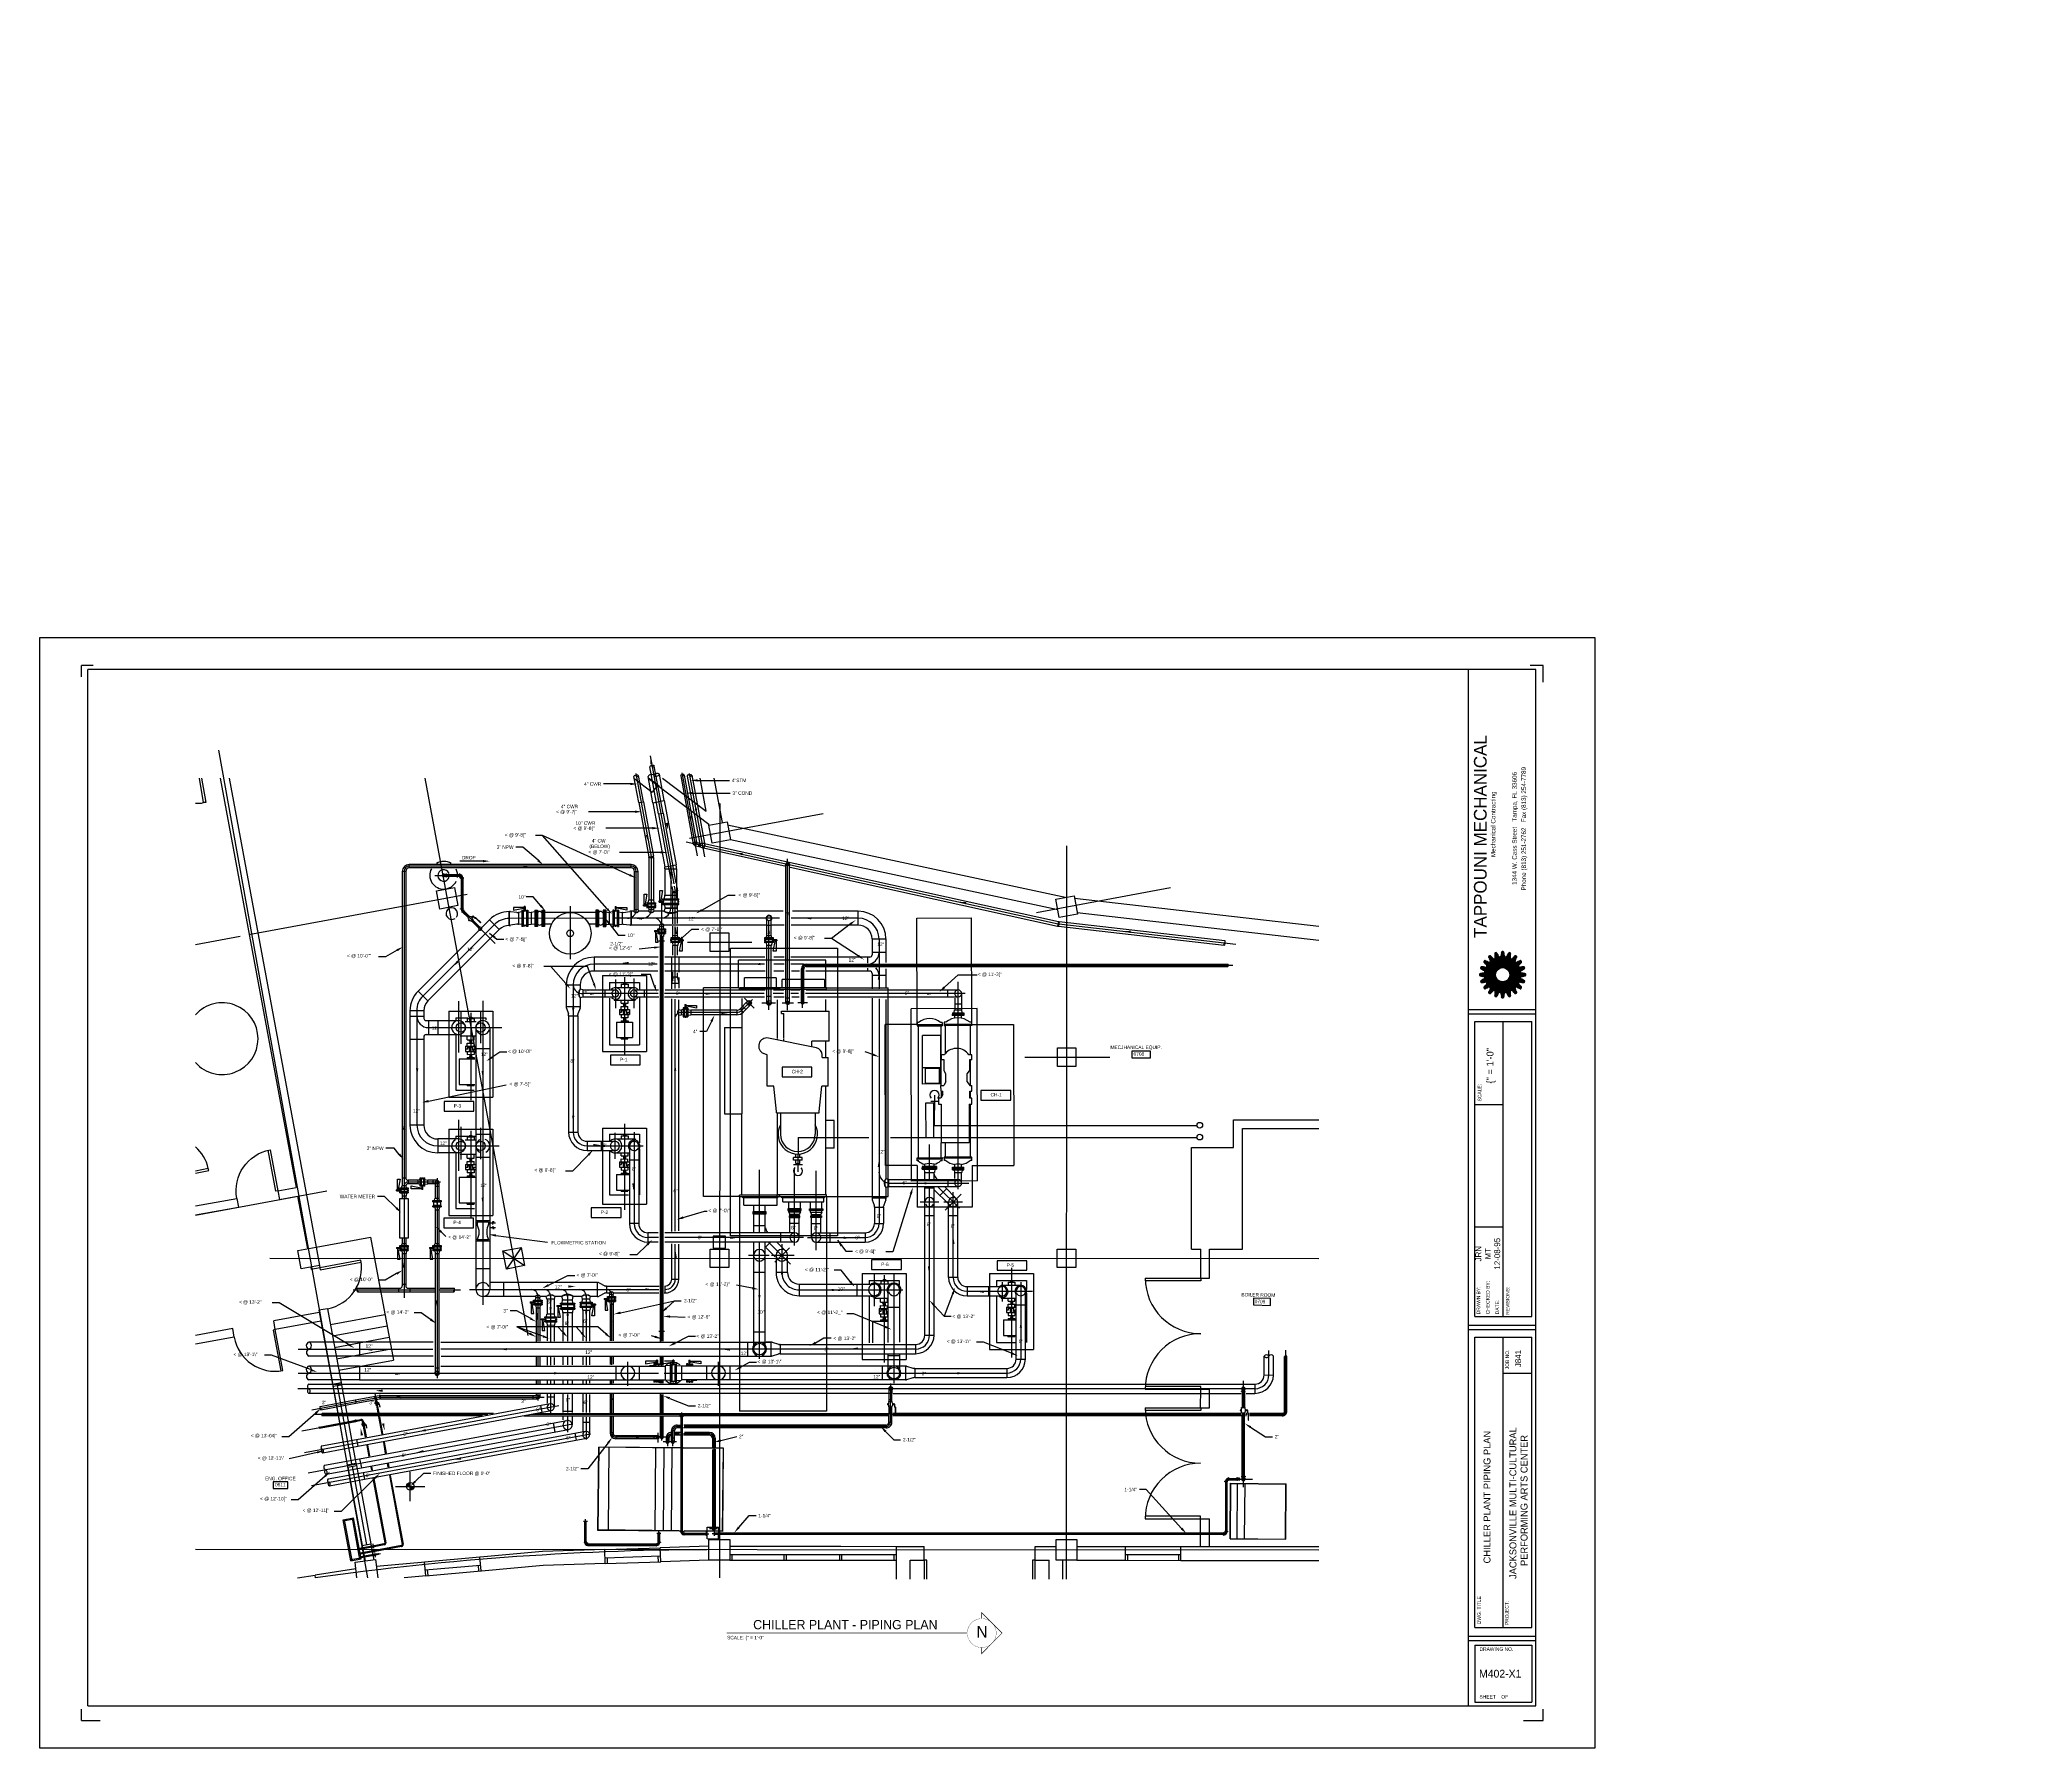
# Model space of a CAD drawing. Extents: x 0 to 1722, y 0 to 1477.
import ezdxf
from ezdxf.enums import TextEntityAlignment as Align

# ---------------------------------------------------------------- set-up
doc = ezdxf.new("R2010")
doc.units = 0
doc.header["$LTSCALE"] = 8.33
for name, pattern in [('BASEREF$0$1-1', [0]), ('BASEREF$0$HIDDEN', [0]), ('CENTER', [0]), ('DASHED', [0]), ('DASHED2', [0]), ('HIDDEN', [0])]:
    doc.linetypes.add(name, pattern=pattern)
doc.layers.get('0').update_dxf_attribs({"linetype": 'CONTINUOUS'})
for name, color, linetype in [('A-COLLINE', 9, 'CENTER'), ('A-COLUMN', 9, 'CONTINUOUS'), ('A-RMNAME', 9, 'CONTINUOUS'), ('A-WALL', 9, 'CONTINUOUS'), ('AWALL', 15, 'CONTINUOUS'), ('JUNK', 7, 'CONTINUOUS'), ('M-CHWNEW', 3, 'CONTINUOUS'), ('M-CL', 9, 'CENTER'), ('M-CONTROLS', 4, 'CONTINUOUS'), ('M-CWPEXIST', 7, 'DASHED2'), ('M-CWPNEW', 4, 'CONTINUOUS'), ('M-EQPAD', 9, 'CONTINUOUS'), ('M-EQUIP', 5, 'CONTINUOUS'), ('M-EQUIPEXIST', 6, 'DASHED2'), ('M-MUWATER', 2, 'CONTINUOUS'), ('M-PULL', 9, 'HIDDEN'), ('M-STEAMEXIST', 18, 'HIDDEN'), ('M-STEAMNEW', 6, 'CONTINUOUS'), ('M-TEXT', 2, 'CONTINUOUS'), ('NEW', 7, 'CONTINUOUS'), ('TITLEBLK', 7, 'CONTINUOUS')]:
    doc.layers.add(name, color=color, linetype=linetype)

# ---------------------------------------------------------------- blocks, each defined once
blk = doc.blocks.new('CA-1-8$0$SDOOR')
at = {"color": 0}
for p, q in [((0, 1), (0, 0)), ((0.049, 0), (0.049, 0.999)), ((0, 0), (0.049, 0))]:
    blk.add_line(p, q, dxfattribs=at)
blk.add_arc((0, 0), 1, 0, 90, dxfattribs=at)
blk = doc.blocks.new('CA-1-8$0$DDOOR')
at = {"color": 0}
for p, q in [((-1, 1), (-1, 0)), ((-0.951, 0), (-0.951, 0.999)), ((0.951, 0), (0.951, 0.999)), ((1, 1), (1, 0)), ((-1, 0), (-0.951, 0)), ((1, 0), (0.951, 0))]:
    blk.add_line(p, q, dxfattribs=at)
for centre, start, end in [((-1, 0), 0, 90), ((1, 0), 90, 180)]:
    blk.add_arc(centre, 1, start, end, dxfattribs=at)
blk = doc.blocks.new('LOGO')
at = {"layer": 'NEW', "color": 0}
blk.add_text('TAPPOUNI MECHANICAL', height=6, rotation=90, dxfattribs=at).set_placement((2.02, -3.81))

msp = doc.modelspace()

# ---------------------------------------------------------------- linework, layer by layer
at = {"color": 0}
msp.add_lwpolyline([(0, 0), (0, 960), (1344, 960), (1344, 0), (0, 0)], close=True, dxfattribs=at)
at = {"layer": 'A-COLLINE', "color": 0}
for p, q in [((154.4, 862.8), (283.1, 147.2)), ((422, 356.8), (332.9, 838.6)), ((587.6, 816.5), (587.3, 147.2)), ((561.4, 786.7), (677.1, 808.1)), ((887.3, 146.2), (887.5, 779.9)), ((861.4, 722.5), (977.1, 744)), ((369.2, 737.9), (180.6, 703)), ((173.1, 701.6), (134.5, 694.4)), ((559.7, 696.7), (615.3, 696.7)), ((851.2, 597.4), (924.8, 597.4)), ((248.1, 481.6), (134.5, 460.5)), ((198.7, 423.7), (1105.5, 423.3)), ((1105.5, 171.3), (134.5, 171.7))]:
    msp.add_line(p, q, dxfattribs=at)
msp.add_arc((586.3, -2329.2), 2500.8, 89.9762, 98.0033, dxfattribs=at)
at = {"layer": 'A-COLUMN', "color": 0}
for p, q in [((578.2, 797.9), (594, 800.8)), ((581.1, 782.2), (578.2, 797.9)), ((594, 800.8), (596.9, 785.1)), ((596.9, 785.1), (581.1, 782.2)), ((342.8, 741.1), (358.5, 744)), ((345.7, 725.4), (342.8, 741.1)), ((358.5, 744), (361.4, 728.3)), ((361.4, 728.3), (345.7, 725.4)), ((878.2, 733.8), (893.9, 736.7)), ((881.1, 718.1), (878.2, 733.8)), ((893.9, 736.7), (896.8, 721)), ((896.8, 721), (881.1, 718.1)), ((579.5, 704.7), (595.5, 704.7)), ((579.5, 688.7), (579.5, 704.7)), ((595.5, 704.7), (595.5, 688.7)), ((595.5, 688.7), (579.5, 688.7)), ((879.5, 589.4), (879.5, 605.4)), ((879.5, 605.4), (895.5, 605.4)), ((895.5, 605.4), (895.5, 589.4)), ((895.5, 589.4), (879.5, 589.4)), ((223, 430.1), (238.7, 433)), ((238.7, 433), (241.6, 417.2)), ((400.3, 430), (416, 432.9)), ((416, 432.9), (403.3, 414.2)), ((416, 432.9), (419, 417.2)), ((579.4, 431.5), (595.4, 431.5)), ((579.4, 415.5), (579.4, 431.5)), ((595.4, 431.5), (595.4, 415.5)), ((879.4, 415.4), (879.4, 431.4)), ((879.4, 431.4), (895.4, 431.4)), ((895.4, 431.4), (895.4, 415.4)), ((225.9, 414.3), (223, 430.1)), ((241.6, 417.2), (225.9, 414.3)), ((403.3, 414.2), (400.3, 430)), ((400.3, 430), (419, 417.2)), ((419, 417.2), (403.3, 414.2)), ((595.4, 415.5), (579.4, 415.5)), ((895.4, 415.4), (879.4, 415.4)), ((578.3, 162.5), (578.3, 180.5)), ((578.3, 180.5), (596.3, 180.5)), ((596.3, 180.5), (596.3, 162.5)), ((878.3, 180.4), (896.3, 180.4)), ((878.3, 162.4), (878.3, 180.4)), ((896.3, 180.4), (896.3, 162.4)), ((272.4, 160.8), (290.2, 163)), ((274, 147.2), (272.4, 160.8)), ((290.2, 163), (292.2, 147.2)), ((596.3, 162.5), (578.3, 162.5)), ((896.3, 162.4), (878.3, 162.4))]:
    msp.add_line(p, q, dxfattribs=at)
at = {"layer": 'A-RMNAME', "color": 0}
for p, q in [((1049.1, 389), (1049, 383.1)), ((1049, 383.1), (1063.6, 382.8)), ((1063.7, 388.8), (1049.1, 389)), ((1063.6, 382.8), (1063.7, 388.8)), ((201.7, 230.3), (201.7, 224.4)), ((214.3, 230.2), (201.7, 230.3)), ((201.7, 224.4), (214.3, 224.4)), ((214.3, 224.4), (214.3, 230.2))]:
    msp.add_line(p, q, dxfattribs=at)
msp.add_lwpolyline([(943.8, 602.5), (943.8, 596.7), (959.9, 596.7), (959.9, 602.5)], close=True, dxfattribs=at)
at = {"layer": 'A-WALL', "color": 0}
for p, q in [((141.5, 817.5), (137.9, 838.6)), ((139.6, 838.6), (143.5, 817.5)), ((155.9, 838.6), (221.4, 484.8)), ((163.7, 838.6), (238.7, 433)), ((513.5, 838.6), (529.3, 826.5)), ((525.7, 838.6), (578.1, 798.7)), ((535.4, 831.6), (526.1, 838.6)), ((534, 832.6), (529.3, 826.5)), ((538.3, 838.6), (576, 809.9)), ((576, 809.9), (570.7, 838.6)), ((590, 800.1), (582.9, 838.6)), ((143.5, 817.5), (141.5, 817.5)), ((578.2, 797.9), (578.1, 798.7)), ((594.4, 798.2), (887.6, 735.5)), ((596.8, 785.4), (879.8, 724.9)), ((894.3, 734.7), (1105.5, 710.6)), ((896.6, 722.3), (1105.5, 698.6)), ((1031.8, 543.3), (1105.5, 543.3)), ((1031.8, 519.3), (1031.8, 543.3)), ((1039.4, 535.7), (1105.5, 535.7)), ((1039.4, 431.3), (1039.4, 535.7)), ((995.4, 431.3), (995.4, 519.3)), ((995.4, 519.3), (1031.8, 519.3)), ((145.6, 501.1), (134.5, 498.9)), ((134.5, 497.1), (146.2, 499.4)), ((146.2, 499.4), (145.6, 501.1)), ((205.6, 481.8), (221.4, 484.8)), ((134.5, 468.7), (170.3, 475.3)), ((134.5, 460.9), (171.6, 467.8)), ((170.3, 475.3), (171.6, 467.8)), ((205.6, 481.8), (207, 474.3)), ((207, 474.3), (222.8, 477.3)), ((222.8, 477.3), (231.2, 431.6)), ((238.7, 433), (285.9, 441.7)), ((285.9, 441.7), (305.6, 335.5)), ((995.4, 431.3), (1003.4, 431.3)), ((1003.4, 406.3), (1003.4, 431.3)), ((1011, 431.3), (1039.4, 431.3)), ((1011, 406.3), (1011, 431.3)), ((1011, 406.3), (1011, 431.3)), ((234.1, 415.9), (234.5, 413.9)), ((242, 415.3), (234.5, 413.9)), ((241.6, 417.2), (242, 415.3)), ((1003.4, 406.3), (1011, 406.3)), ((248.5, 379.9), (241, 378.5)), ((248.5, 379.9), (260.3, 316.2)), ((166.7, 362.8), (134.5, 356.8)), ((168, 355.3), (166.7, 362.8)), ((241.4, 376.6), (202.1, 369.3)), ((203.4, 361.8), (202.1, 369.3)), ((242.8, 369.1), (203.4, 361.8)), ((241, 378.5), (252.8, 314.8)), ((251.1, 366.1), (298.3, 374.8)), ((252.9, 356.3), (300.1, 365)), ((168, 355.3), (134.5, 349.1)), ((254.7, 346.4), (301.9, 355.2)), ((256.5, 336.6), (303.7, 345.3)), ((258.4, 326.8), (305.6, 335.5)), ((252.8, 314.8), (260.3, 316.2)), ((252.8, 314.8), (253.2, 312.9)), ((253.2, 312.9), (260.7, 314.2)), ((253.2, 312.9), (265.7, 245)), ((256.9, 313.6), (269.5, 245.7)), ((260.3, 316.2), (260.7, 314.2)), ((260.7, 314.2), (273.2, 246.4)), ((1003.3, 294.3), (1003.4, 310.3)), ((1003.4, 310.3), (1011, 310.3)), ((1003.4, 310.3), (1011, 310.3)), ((1011, 294.3), (1011, 310.3)), ((1011, 294.3), (1011, 310.3)), ((1003.3, 294.3), (1011, 294.3)), ((265.7, 245), (273.2, 246.4)), ((265.7, 245), (266.1, 243)), ((266.1, 243), (273.6, 244.4)), ((266.1, 243), (278.7, 175.2)), ((269.8, 243.7), (282.4, 175.9)), ((273.2, 246.4), (273.6, 244.4)), ((273.6, 244.4), (286.1, 176.6)), ((1003.3, 174.3), (1003.3, 198.3)), ((1003.3, 198.3), (1010.9, 198.3)), ((1010.9, 174.3), (1010.9, 198.3)), ((278.7, 175.2), (286.1, 176.6)), ((278.7, 175.2), (279, 173.2)), ((279, 173.2), (286.5, 174.6)), ((279, 173.2), (281.1, 161.9)), ((286.1, 176.6), (286.5, 174.6)), ((286.5, 174.6), (288.7, 162.8)), ((488.2, 171.6), (536.2, 173.2)), ((578.3, 174.5), (536.2, 173.2)), ((536.6, 161.2), (536.2, 173.2)), ((596.3, 174.5), (644.3, 174.5)), ((644.3, 174.5), (692.3, 174.5)), ((692.3, 174.5), (740.3, 174.4)), ((740.3, 174.4), (764.3, 174.4)), ((764.3, 162.4), (764.3, 174.4)), ((860.3, 174.4), (878.3, 174.4)), ((860.3, 162.4), (860.3, 174.4)), ((896.3, 174.4), (938.3, 174.4)), ((938.3, 162.4), (938.3, 174.4)), ((938.3, 174.4), (986.3, 174.3)), ((938.3, 174.4), (986.3, 174.3)), ((986.3, 162.3), (986.3, 174.3)), ((986.3, 174.3), (1105.5, 174.3)), ((332.9, 160.8), (290.9, 157.1)), ((332.5, 161), (380.3, 165.3)), ((332.5, 161), (380.3, 165.3)), ((333.6, 149.1), (332.5, 161)), ((333.1, 154.1), (380.9, 158.3)), ((379.4, 153.1), (379, 158.1)), ((381.4, 153.3), (380.3, 165.3)), ((434.4, 169.9), (380.7, 165.1)), ((435.1, 157.9), (381.8, 153.1)), ((488.2, 171.6), (434.4, 169.9)), ((488.6, 159.6), (435.1, 157.9)), ((488.6, 159.6), (488.2, 171.6)), ((488.5, 164.6), (536.4, 166.2)), ((488.6, 159.6), (536.6, 161.2)), ((488.6, 159.6), (536.6, 161.2)), ((490.6, 159.7), (490.5, 164.7)), ((534.6, 161.1), (534.4, 166.1)), ((578.3, 162.5), (536.6, 161.2)), ((596.3, 167.5), (644.3, 167.5)), ((596.3, 162.5), (644.3, 162.5)), ((598.3, 162.5), (598.3, 167.5)), ((643.3, 162.5), (643.3, 167.5)), ((644.3, 167.5), (692.3, 167.5)), ((644.3, 162.5), (692.3, 162.5)), ((645.3, 162.5), (645.3, 167.5)), ((691.3, 162.5), (691.3, 167.5)), ((692.3, 167.5), (740.3, 167.4)), ((692.3, 162.5), (740.3, 162.4)), ((693.3, 162.5), (693.3, 167.5)), ((738.3, 162.4), (738.3, 167.4)), ((752.3, 162.4), (764.3, 162.4)), ((764.3, 162.4), (764.3, 146.2)), ((766.6, 162.4), (764.3, 162.4)), ((766.6, 146.2), (766.6, 162.4)), ((858, 162.4), (858, 146.2)), ((860.3, 162.4), (858, 162.4)), ((860.3, 162.4), (872.3, 162.4)), ((860.3, 146.2), (860.3, 162.4)), ((896.3, 162.4), (938.3, 162.4)), ((938.3, 167.4), (986.3, 167.3)), ((938.3, 162.4), (986.3, 162.3)), ((938.3, 162.4), (986.3, 162.3)), ((940.3, 162.4), (940.3, 167.4)), ((984.3, 162.3), (984.3, 167.3)), ((986.3, 162.3), (1105.5, 162.3)), ((222.8, 147.2), (237.9, 149.5)), ((273.1, 154.9), (237.9, 149.5)), ((238.2, 147.2), (237.9, 149.5)), ((334, 148.9), (314.9, 147.2)), ((333.6, 149.1), (381.4, 153.3)), ((333.6, 149.1), (381.4, 153.3)), ((335.6, 149.3), (335.1, 154.2))]:
    msp.add_line(p, q, dxfattribs=at)
at = {"layer": 'A-WALL', "color": 0, "linetype": 'CONTINUOUS'}
for p, q in [((740.3, 146.2), (740.3, 174.4)), ((752.3, 146.2), (752.3, 162.4)), ((872.3, 146.2), (872.3, 162.4)), ((884.3, 146.2), (884.3, 162.4))]:
    msp.add_line(p, q, dxfattribs=at)
at = {"layer": 'A-WALL', "color": 0}
for centre, radius, start, end in [((136.8, 833.9), 17.1, 261.9829, 285.703), ((157.6, 613.3), 31, 221.799, 138.201), ((112.1, 493.8), 34.3, 12.3323, 49.3715)]:
    msp.add_arc(centre, radius, start, end, dxfattribs=at)
at = {"layer": 'AWALL', "color": 0}
msp.add_lwpolyline([(1722, 1476.8, 0.139849)], format="xyb", dxfattribs=at)
at = {"layer": 'JUNK', "color": 0}
for p, q in [((46.2, 936), (36, 936)), ((36, 926.2), (36, 936)), ((1299.4, 936), (1288, 936)), ((1299.4, 921.5), (1299.4, 936)), ((36, 24), (36, 33.8)), ((36, 24), (52, 24)), ((1282.2, 24), (1299.4, 24)), ((1299.4, 24), (1299.4, 33.8))]:
    msp.add_line(p, q, dxfattribs=at)
at = {"layer": 'M-CHWNEW', "color": 0}
for p, q in [((517.7, 817.5), (521.6, 818.2)), ((517.7, 817.5), (526.4, 770.5)), ((521.6, 818.2), (530.3, 771.2)), ((529.9, 817.3), (539.7, 819.1)), ((529.9, 817.3), (540.2, 761.9)), ((539.7, 819.1), (550, 763.7)), ((526.4, 770.5), (530.3, 771.2)), ((526.4, 769.8), (530.4, 769.8)), ((526.4, 769.8), (526.4, 733.2)), ((530.4, 769.8), (530.4, 733.3)), ((540.2, 761.9), (550, 763.7)), ((540.3, 760.1), (550.3, 760.1)), ((540.3, 760.1), (540.3, 737.3)), ((550.3, 760.1), (550.3, 737.3)), ((349, 755.2), (349, 755.2)), ((349, 755.2), (350.9, 755.2)), ((349, 753.7), (350.9, 753.7)), ((350.9, 755.7), (351.4, 755.7)), ((350.9, 755.7), (350.9, 753.2)), ((350.9, 753.2), (351.4, 753.2)), ((351.4, 755.7), (351.4, 753.2)), ((351.4, 755.2), (362.4, 755.2)), ((351.4, 753.7), (362.4, 753.7)), ((362.4, 755.7), (362.9, 755.7)), ((362.4, 755.7), (362.4, 753.2)), ((362.4, 753.2), (362.9, 753.2)), ((362.9, 755.7), (362.9, 753.2)), ((363.6, 751.9), (363.6, 752.4)), ((366.1, 752.4), (363.6, 752.4)), ((366.1, 751.9), (363.6, 751.9)), ((364.1, 751.9), (364.1, 725.7)), ((365.6, 751.9), (365.6, 725.7)), ((366.1, 751.9), (366.1, 752.4)), ((535.9, 731.3), (535.9, 741.4)), ((535.9, 741.4), (538.3, 741.4)), ((538.3, 741.4), (536.4, 731.3)), ((363.6, 725.2), (363.6, 725.7)), ((366.1, 725.7), (363.6, 725.7)), ((366.1, 725.2), (363.6, 725.2)), ((364.7, 722.8), (366.4, 724.5)), ((365, 722.4), (366.8, 724.2)), ((366.1, 725.2), (366.1, 725.7)), ((366.8, 724.2), (366.4, 724.5)), ((366.4, 723.8), (371.2, 719.1)), ((409.5, 726.8), (409.5, 724.5)), ((419.6, 726.8), (409.5, 726.8)), ((409.5, 724.5), (419.6, 726.3)), ((416.6, 724.4), (416.6, 710.4)), ((416.6, 724.4), (417.6, 724.4)), ((417.6, 724.4), (417.6, 710.4)), ((417.8, 723.8), (417.8, 711.1)), ((418.6, 723.8), (417.8, 723.8)), ((418.6, 723.8), (418.7, 726.2)), ((418.6, 723.8), (419.1, 723.4)), ((419.6, 727.6), (418.7, 727.6)), ((418.7, 726.8), (418.7, 727.6)), ((419.1, 723.4), (419.2, 726.2)), ((419.6, 723.8), (419.1, 723.4)), ((419.2, 726.8), (419.2, 727.6)), ((419.6, 727.6), (419.6, 723.8)), ((420.5, 723.8), (419.6, 723.8)), ((420.5, 723.8), (420.5, 711.1)), ((420.7, 724.4), (420.7, 710.4)), ((420.7, 724.4), (421.7, 724.4)), ((421.7, 724.4), (421.7, 710.4)), ((427.7, 724.4), (427.7, 710.4)), ((427.7, 724.4), (428.7, 724.4)), ((428.7, 724.4), (428.7, 710.4)), ((429, 724.4), (429, 710.4)), ((429, 724.4), (430, 724.4)), ((430, 724.4), (430, 710.4)), ((434, 724.4), (434, 710.4)), ((434, 724.4), (435, 724.4)), ((435, 724.4), (435, 710.4)), ((435.3, 724.4), (435.3, 710.4)), ((436.3, 724.4), (435.3, 724.4)), ((436.3, 724.4), (436.3, 710.4)), ((480.5, 724.4), (480.5, 710.4)), ((481.5, 724.4), (480.5, 724.4)), ((481.5, 724.4), (481.5, 710.4)), ((482.8, 724.4), (481.8, 724.4)), ((481.8, 724.4), (481.8, 710.4)), ((482.8, 724.4), (482.8, 710.4)), ((486.8, 724.4), (486.8, 710.4)), ((487.8, 724.4), (486.8, 724.4)), ((487.8, 724.4), (487.8, 710.4)), ((488.1, 724.4), (488.1, 710.4)), ((489.1, 724.4), (488.1, 724.4)), ((489.1, 724.4), (489.1, 710.4)), ((495.1, 724.4), (495.1, 710.4)), ((496.1, 724.4), (495.1, 724.4)), ((496.1, 724.4), (496.1, 710.4)), ((496.3, 723.8), (496.3, 711.1)), ((496.3, 723.8), (497.2, 723.8)), ((497.2, 727.6), (498.1, 727.6)), ((497.2, 727.6), (497.2, 723.8)), ((497.2, 726.8), (507.3, 726.8)), ((507.3, 724.5), (497.2, 726.3)), ((497.2, 723.8), (497.7, 723.4)), ((497.6, 726.8), (497.6, 727.6)), ((497.7, 723.4), (497.6, 726.2)), ((498.2, 723.8), (497.7, 723.4)), ((498.1, 726.8), (498.1, 727.6)), ((498.2, 723.8), (498.1, 726.2)), ((498.2, 723.8), (499, 723.8)), ((499, 723.8), (499, 711.1)), ((499.2, 724.4), (499.2, 710.4)), ((500.2, 724.4), (499.2, 724.4)), ((500.2, 724.4), (500.2, 710.4)), ((504.3, 722.5), (509.9, 723.4)), ((507.3, 726.8), (507.3, 724.5)), ((511.2, 723.5), (510.5, 723.5)), ((511.2, 711.5), (511.2, 723.5)), ((511.2, 723.5), (511.2, 711.5)), ((513.3, 723.5), (511.2, 723.5)), ((511.2, 723.5), (511.2, 711.5)), ((511.2, 711.5), (511.2, 723.5)), ((513.9, 724.8), (513.3, 723.5)), ((517.1, 724.8), (513.9, 724.8)), ((517.1, 724.8), (517.7, 723.5)), ((525.9, 723.5), (517.7, 723.5)), ((521.6, 728.2), (521.6, 729.1)), ((522.4, 729.1), (521.6, 729.1)), ((522.4, 728.6), (521.6, 728.6)), ((521.6, 728.2), (525.2, 728.1)), ((522.4, 728.2), (522.4, 738.2)), ((522.4, 738.2), (524.7, 738.2)), ((524.7, 738.2), (522.8, 728.2)), ((525.7, 728.6), (522.9, 728.7)), ((525.2, 729.1), (523, 729.2)), ((524.5, 730.7), (532.4, 730.8)), ((524.5, 730.7), (524.5, 729.7)), ((524.5, 729.7), (532.4, 729.8)), ((524.5, 727.5), (532.4, 727.6)), ((524.5, 727.5), (524.5, 726.5)), ((524.5, 726.5), (532.4, 726.6)), ((525.2, 729.1), (525.2, 729.6)), ((531.9, 729.6), (525.2, 729.6)), ((525.2, 729.1), (525.7, 728.6)), ((525.2, 728.1), (525.7, 728.6)), ((525.2, 727.7), (525.2, 728.1)), ((531.9, 727.7), (525.2, 727.7)), ((525.9, 730.7), (526.3, 733.2)), ((526.5, 724.8), (525.9, 723.5)), ((526, 726.5), (526.4, 724.8)), ((526.3, 733.2), (530.6, 733.3)), ((530.5, 724.8), (526.4, 724.8)), ((530.4, 724.8), (531, 723.5)), ((530.8, 726.6), (530.5, 724.8)), ((530.9, 730.8), (530.6, 733.3)), ((539.5, 723.5), (531, 723.5)), ((531.9, 729.1), (531.4, 728.6)), ((531.9, 728.1), (531.4, 728.6)), ((532.4, 728.6), (531.4, 728.6)), ((531.9, 729.1), (531.9, 729.6)), ((532.4, 729.1), (531.9, 729.1)), ((532.4, 728.1), (531.9, 728.1)), ((531.9, 727.7), (531.9, 728.1)), ((532.4, 729.8), (532.4, 730.8)), ((532.4, 728.1), (532.4, 729.1)), ((532.4, 726.6), (532.4, 727.6)), ((535.9, 732.2), (535.1, 732.2)), ((535.2, 731.4), (535.2, 732.3)), ((536, 731.8), (535.2, 731.8)), ((535.2, 731.4), (538.9, 731.4)), ((539.4, 731.8), (536.5, 731.7)), ((538.9, 732.3), (536.6, 732.3)), ((538.3, 734.3), (552.3, 734.3)), ((538.3, 734.3), (538.3, 733.3)), ((538.3, 733.3), (552.3, 733.3)), ((538.3, 730.2), (538.3, 729.2)), ((538.3, 730.2), (552.3, 730.2)), ((538.3, 729.2), (552.3, 729.2)), ((538.9, 733.2), (551.7, 733.2)), ((538.9, 732.3), (538.9, 733.2)), ((538.9, 732.3), (539.4, 731.8)), ((538.9, 731.3), (539.4, 731.8)), ((538.9, 730.5), (538.9, 731.3)), ((538.9, 730.5), (551.7, 730.5)), ((540.1, 726.2), (539.5, 723.5)), ((539.8, 734.3), (540.2, 737.3)), ((539.8, 729.2), (540.2, 726.2)), ((550.5, 726.2), (540.1, 726.2)), ((540.2, 737.3), (550.4, 737.3)), ((540.2, 726.2), (550.4, 726.2)), ((550.8, 734.3), (550.4, 737.3)), ((550.8, 729.2), (550.4, 726.2)), ((550.5, 726.2), (551, 723.5)), ((642.4, 723.5), (551, 723.5)), ((551.7, 732.3), (551.2, 731.8)), ((552.2, 731.8), (551.2, 731.8)), ((551.7, 731.3), (551.2, 731.8)), ((551.7, 732.3), (551.7, 733.2)), ((552.2, 732.3), (551.7, 732.3)), ((551.7, 730.5), (551.7, 731.3)), ((552.2, 731.3), (551.7, 731.3)), ((552.2, 731.3), (552.2, 732.3)), ((552.3, 733.3), (552.3, 734.3)), ((552.3, 729.2), (552.3, 730.2)), ((707.3, 723.5), (650.5, 723.5)), ((707.3, 711.5), (707.3, 723.5)), ((379.7, 707.2), (326.9, 654.4)), ((397.1, 707.7), (335.4, 645.9)), ((365, 722.4), (364.7, 722.8)), ((365.4, 722.8), (370.2, 718)), ((370, 717.8), (371.4, 719.3)), ((370.6, 717.2), (370, 717.8)), ((370.5, 716), (370.8, 716.4)), ((371.4, 715.2), (370.5, 716)), ((370.8, 715.7), (370.6, 715.4)), ((370.6, 715.4), (370.7, 715.3)), ((370.7, 715.3), (371, 715.5)), ((372, 718.7), (371.4, 719.3)), ((371.7, 715.5), (371.4, 715.2)), ((373.1, 714.7), (372.5, 715.3)), ((372.8, 718.4), (373.3, 718.9)), ((373.1, 714.7), (374.6, 716.2)), ((373.3, 718.9), (374.1, 718)), ((373.3, 714.9), (379.4, 708.8)), ((374.4, 719.4), (373.6, 718.5)), ((374.1, 718), (373.7, 717.6)), ((373.8, 718.4), (374.4, 719)), ((374.6, 716.2), (373.9, 716.8)), ((374.3, 715.9), (380.4, 709.8)), ((376, 717.9), (374.4, 719.4)), ((374.4, 719), (375.9, 717.6)), ((375.9, 717.6), (376.9, 717.6)), ((376.9, 717.9), (376, 717.9)), ((381.1, 713.8), (376.9, 717.9)), ((376.9, 717.6), (380.9, 713.6)), ((380.7, 710), (379.2, 708.6)), ((379.2, 708.6), (379.7, 707.2)), ((380.7, 710), (382, 709.5)), ((380.9, 713.6), (381.1, 713.8)), ((388.6, 716.1), (382, 709.5)), ((388.6, 716.1), (397.1, 707.7)), ((405.6, 711.2), (405.6, 723.2)), ((405.6, 723.2), (405.6, 711.2)), ((405.6, 723.2), (406.2, 723.2)), ((405.6, 711.2), (406.2, 711.2)), ((412.4, 722.5), (406.8, 723.1)), ((412.4, 712.3), (406.8, 711.3)), ((413, 722.4), (413.6, 722.4)), ((413, 712.4), (413.6, 712.4)), ((416.6, 722.9), (413.6, 722.5)), ((413.6, 722.5), (413.6, 712.3)), ((416.6, 711.9), (413.6, 712.3)), ((417.6, 710.4), (416.6, 710.4)), ((418.6, 711.1), (417.8, 711.1)), ((418.6, 711.1), (419.1, 711.6)), ((418.6, 710.5), (418.6, 711.1)), ((419.6, 710.5), (418.6, 710.5)), ((419.6, 711.1), (419.1, 711.6)), ((419.1, 710.5), (419.1, 711.6)), ((420.5, 711.1), (419.6, 711.1)), ((419.6, 710.5), (419.6, 711.1)), ((421.7, 710.4), (420.7, 710.4)), ((421.7, 722.9), (424.7, 722.5)), ((421.7, 711.9), (424.7, 712.3)), ((427.7, 722.9), (424.7, 722.5)), ((424.7, 722.5), (424.7, 712.3)), ((427.7, 711.9), (424.7, 712.3)), ((428.7, 710.4), (427.7, 710.4)), ((430, 710.4), (429, 710.4)), ((430, 722.4), (430, 722.4)), ((430, 712.4), (430, 712.4)), ((434, 722.4), (434, 722.4)), ((434, 712.4), (434, 712.4)), ((435, 710.4), (434, 710.4)), ((436.3, 710.4), (435.3, 710.4)), ((480.5, 722.4), (436.3, 722.4)), ((442.3, 712.4), (436.3, 712.4)), ((480.5, 712.4), (474.5, 712.4)), ((480.5, 710.4), (481.5, 710.4)), ((481.8, 710.4), (482.8, 710.4)), ((482.8, 722.4), (482.8, 722.4)), ((482.8, 712.4), (482.8, 712.4)), ((486.8, 722.4), (486.8, 722.4)), ((486.8, 712.4), (486.8, 712.4)), ((486.8, 710.4), (487.8, 710.4)), ((488.1, 710.4), (489.1, 710.4)), ((489.1, 722.9), (492.1, 722.5)), ((489.1, 711.9), (492.1, 712.3)), ((495.1, 722.9), (492.1, 722.5)), ((492.1, 722.5), (492.1, 712.3)), ((495.1, 711.9), (492.1, 712.3)), ((495.1, 710.4), (496.1, 710.4)), ((496.3, 711.1), (497.2, 711.1)), ((497.2, 711.1), (497.7, 711.6)), ((497.2, 710.5), (497.2, 711.1)), ((497.2, 710.5), (498.2, 710.5)), ((498.2, 711.1), (497.7, 711.6)), ((497.7, 710.5), (497.7, 711.6)), ((498.2, 711.1), (499, 711.1)), ((498.2, 710.5), (498.2, 711.1)), ((499.2, 710.4), (500.2, 710.4)), ((500.2, 722.9), (503.2, 722.5)), ((500.2, 711.9), (503.2, 712.3)), ((503.2, 722.5), (503.2, 712.3)), ((503.7, 722.4), (503.2, 722.4)), ((503.7, 712.4), (503.2, 712.4)), ((504.3, 712.4), (509.9, 711.6)), ((511.2, 711.5), (510.5, 711.5)), ((535.6, 711.5), (511.2, 711.5)), ((531.2, 706.8), (534.9, 706.9)), ((531.2, 706.8), (531.2, 705.8)), ((532, 706.3), (531.2, 706.3)), ((532, 706.8), (532, 696.7)), ((534.4, 696.7), (532.5, 706.8)), ((535.4, 706.4), (532.6, 706.3)), ((534.2, 707.4), (534.2, 708.4)), ((534.2, 708.4), (540.8, 708.4)), ((534.2, 707.4), (540.8, 707.4)), ((534.9, 707.3), (534.9, 706.9)), ((540.3, 707.3), (534.9, 707.3)), ((534.9, 706.9), (535.4, 706.4)), ((534.9, 705.9), (535.4, 706.4)), ((536.2, 710.2), (535.6, 711.5)), ((535.7, 708.4), (536, 710.2)), ((538.9, 710.2), (536, 710.2)), ((538.9, 710.2), (539.5, 711.5)), ((539.3, 708.4), (538.9, 710.2)), ((627.8, 711.5), (539.5, 711.5)), ((540.3, 706.8), (539.8, 706.3)), ((540.9, 706.3), (539.8, 706.3)), ((540.3, 705.8), (539.8, 706.3)), ((540.3, 707.3), (540.3, 706.8)), ((540.9, 706.8), (540.3, 706.8)), ((540.8, 708.4), (540.8, 707.4)), ((540.9, 706.8), (540.9, 705.8)), ((547.2, 702.3), (547.2, 710.5)), ((551.2, 702.3), (551.2, 710)), ((628.2, 702.3), (628.2, 717.5)), ((632.2, 711.1), (628.2, 711.1)), ((632.2, 702.3), (632.2, 717.5)), ((643.2, 711.5), (632.6, 711.5)), ((707.3, 711.5), (649.5, 711.5)), ((532, 705.8), (531.2, 705.8)), ((532, 696.7), (534.4, 696.7)), ((534.9, 705.9), (532.7, 705.8)), ((534.2, 704.2), (534.2, 705.2)), ((534.2, 705.2), (540.8, 705.2)), ((534.2, 704.2), (540.8, 704.2)), ((534.9, 705.9), (534.9, 705.4)), ((540.3, 705.4), (534.9, 705.4)), ((535.8, 704.2), (536.2, 701.7)), ((536.2, 701.7), (538.9, 701.7)), ((536.3, 351.6), (536.3, 701.7)), ((536.3, 694.2), (538.8, 694.2)), ((538.8, 351.7), (538.8, 701.7)), ((539.3, 704.2), (538.9, 701.7)), ((540.9, 705.8), (540.3, 705.8)), ((540.3, 705.8), (540.3, 705.4)), ((540.8, 705.2), (540.8, 704.2)), ((545.2, 699), (545.7, 699)), ((545.2, 699), (545.2, 698)), ((545.2, 698.5), (546.2, 698.5)), ((545.2, 698), (545.7, 698)), ((553.1, 700.6), (545.3, 700.5)), ((545.3, 700.5), (545.3, 699.5)), ((553.1, 699.6), (545.3, 699.5)), ((553.1, 697.4), (545.3, 697.3)), ((545.3, 697.3), (545.3, 696.3)), ((553.1, 696.4), (545.3, 696.3)), ((545.7, 699.4), (552.4, 699.4)), ((545.7, 699.4), (545.7, 699)), ((545.7, 699), (546.2, 698.5)), ((545.7, 698), (546.2, 698.5)), ((545.7, 698), (545.7, 697.5)), ((545.7, 697.5), (552.4, 697.5)), ((546.7, 696.3), (547.1, 693.8)), ((546.8, 700.5), (547.1, 702.3)), ((551.2, 702.3), (547.1, 702.3)), ((551.3, 693.9), (547.1, 693.8)), ((547.2, 685.5), (547.2, 693.8)), ((551.6, 700.6), (551.2, 702.3)), ((551.2, 685.5), (551.2, 693.9)), ((551.7, 696.4), (551.3, 693.9)), ((552.4, 699), (551.9, 698.5)), ((552.4, 698), (551.9, 698.5)), ((551.9, 698.5), (554.7, 698.5)), ((552.4, 699.4), (552.4, 699)), ((556.1, 698.9), (552.4, 699)), ((552.4, 698), (552.4, 697.5)), ((552.4, 698), (554.6, 697.9)), ((552.9, 688.9), (554.8, 698.9)), ((555.3, 688.9), (552.9, 688.9)), ((553.1, 699.6), (553.1, 700.6)), ((553.1, 696.4), (553.1, 697.4)), ((555.3, 698.9), (555.3, 688.9)), ((555.3, 698.5), (556.1, 698.5)), ((555.3, 698), (556.1, 698)), ((556.1, 698.9), (556.1, 698)), ((626.2, 699), (626.2, 698)), ((626.2, 699), (626.8, 699)), ((626.2, 698.5), (627.3, 698.5)), ((626.2, 698), (626.8, 698)), ((634.1, 700.6), (626.3, 700.5)), ((626.3, 700.5), (626.3, 699.5)), ((634.1, 699.6), (626.3, 699.5)), ((634.1, 697.4), (626.3, 697.3)), ((626.3, 697.3), (626.3, 696.3)), ((634.1, 696.4), (626.3, 696.3)), ((626.8, 699.4), (633.4, 699.4)), ((626.8, 699.4), (626.8, 699)), ((626.8, 699), (627.3, 698.5)), ((626.8, 698), (627.3, 698.5)), ((626.8, 698), (626.8, 697.5)), ((626.8, 697.5), (633.4, 697.5)), ((627.7, 696.3), (628.1, 693.8)), ((627.8, 700.5), (628.2, 702.3)), ((632.3, 693.9), (628.1, 693.8)), ((632.3, 702.3), (628.2, 702.3)), ((628.2, 644.2), (628.2, 693.8)), ((632.2, 644.2), (632.2, 693.9)), ((632.6, 700.6), (632.3, 702.3)), ((632.7, 696.4), (632.3, 693.9)), ((633.4, 699), (632.9, 698.5)), ((633.4, 698), (632.9, 698.5)), ((632.9, 698.5), (635.7, 698.5)), ((633.4, 699.4), (633.4, 699)), ((637.1, 698.9), (633.4, 699)), ((633.4, 698), (633.4, 697.5)), ((633.4, 698), (635.6, 697.9)), ((633.9, 688.9), (635.8, 698.9)), ((636.3, 688.9), (633.9, 688.9)), ((634.1, 699.6), (634.1, 700.6)), ((634.1, 696.4), (634.1, 697.4)), ((636.3, 698.9), (636.3, 688.9)), ((636.3, 698.5), (637.1, 698.5)), ((636.3, 698), (637.1, 698)), ((637.1, 698.9), (637.1, 698)), ((719.3, 699.5), (731.3, 699.5)), ((719.3, 699.5), (719.3, 685.8)), ((731.3, 699.5), (731.3, 679.1)), ((534.4, 683.8), (479, 683.8)), ((479, 683.8), (479, 671.8)), ((534.2, 671.8), (479, 671.8)), ((626.7, 683.8), (540.1, 683.8)), ((626.8, 671.8), (540.1, 671.8)), ((546.2, 656.5), (546.2, 684)), ((552.2, 684), (552.2, 670.9)), ((642.9, 671.8), (634.3, 671.8)), ((643.3, 683.8), (634.5, 683.8)), ((717.3, 683.8), (649.2, 683.8)), ((656.5, 671.8), (649.8, 671.8)), ((717.3, 671.8), (662.1, 671.8)), ((715.3, 683.8), (715.3, 678.9)), ((715.3, 674.3), (715.3, 671.8)), ((731.3, 687.8), (719.3, 687.8)), ((731.3, 673.6), (731.3, 656.6)), ((326.9, 654.4), (335.4, 645.9)), ((455, 659.8), (455, 641.1)), ((455, 659.8), (467, 659.8)), ((467, 659.8), (467, 656.1)), ((469.4, 655.5), (467, 656.1)), ((469.4, 655.5), (469.4, 649.2)), ((469.4, 655.4), (497.4, 655.4)), ((488.4, 655.4), (488.4, 649.4)), ((513.4, 655.4), (534.8, 655.4)), ((522.4, 655.4), (522.4, 649.4)), ((540.6, 655.4), (626.9, 655.4)), ((547.1, 665.8), (546.2, 662.1)), ((546.2, 661.2), (546.2, 661.6)), ((546.2, 661.2), (552.2, 661.2)), ((547.2, 666.7), (547.2, 670.7)), ((547.2, 666.7), (547.2, 666.3)), ((547.2, 666.7), (551.2, 666.7)), ((551.2, 666.7), (551.2, 670.1)), ((551.2, 666.7), (551.2, 666.3)), ((551.2, 665.8), (552.1, 662.1)), ((552.2, 666.2), (552.2, 656.9)), ((552.2, 661.2), (552.2, 661.6)), ((634, 655.4), (643.1, 655.4)), ((648.7, 655.4), (656.8, 655.4)), ((662.4, 655.4), (793.7, 655.4)), ((719.3, 669.8), (719.3, 657)), ((719.3, 669.8), (719.3, 656.3)), ((731.3, 667.8), (719.3, 667.8)), ((731.3, 667.8), (731.3, 657.6)), ((784.7, 649.4), (784.7, 655.4)), ((319.9, 637.5), (319.9, 538.6)), ((331.9, 637.5), (319.9, 637.5)), ((331.9, 637.5), (331.9, 630.9)), ((455, 641.1), (455, 640.2)), ((455, 641.1), (467, 641.1)), ((455.1, 639.6), (456.9, 634.8)), ((466.9, 639.6), (465.1, 634.8)), ((469.4, 649.2), (467, 648.6)), ((467, 648.6), (467, 641.1)), ((467, 641.1), (467, 640.2)), ((469.4, 649.4), (497.4, 649.4)), ((513.4, 649.4), (535, 649.4)), ((540, 649.4), (626.2, 649.4)), ((546.2, 446.7), (546.2, 647.7)), ((552.2, 447.1), (552.2, 647)), ((552.2, 638.4), (554.2, 638)), ((555.9, 638.4), (554.2, 638.1)), ((554.2, 638.1), (554.2, 634)), ((556.9, 639.9), (555.9, 639.9)), ((555.9, 639.9), (555.9, 632.1)), ((556.9, 639.9), (556.9, 632.1)), ((557.1, 632.6), (557.1, 639.2)), ((557.1, 639.2), (557.5, 639.2)), ((557.6, 642.9), (557.5, 639.2)), ((557.5, 639.2), (558, 638.7)), ((557.6, 642.9), (558.5, 642.9)), ((557.6, 642.1), (567.6, 642.1)), ((567.6, 639.7), (557.6, 641.6)), ((558, 642.1), (558, 642.9)), ((558, 638.7), (558, 641.5)), ((558.5, 639.2), (558, 638.7)), ((558.5, 642.1), (558.5, 642.9)), ((558.5, 639.2), (558.5, 641.4)), ((558.5, 639.2), (559, 639.2)), ((559, 632.6), (559, 639.2)), ((560.1, 639.9), (559.1, 639.9)), ((559.1, 639.9), (559.1, 632.1)), ((560.1, 639.9), (560.1, 632.1)), ((560.1, 638.5), (562.6, 638.1)), ((562.6, 638.1), (562.6, 633.9)), ((602.4, 638), (562.6, 638)), ((567.6, 642.1), (567.6, 639.7)), ((602.4, 638), (602.3, 634)), ((611.6, 645.6), (605.2, 639.1)), ((608, 636.3), (605.2, 639.1)), ((610.2, 638.5), (607.4, 641.4)), ((614.5, 642.8), (607.8, 636.1)), ((612.5, 643.3), (613.1, 642.7)), ((612.7, 643.9), (613.1, 643.6)), ((613.1, 646.2), (615, 644.2)), ((613.1, 643.6), (614.1, 642.5)), ((613.1, 642.7), (613.5, 642.2)), ((613.2, 644.3), (613.3, 644.2)), ((613.3, 644.2), (614.6, 642.9)), ((613.6, 644.8), (614.2, 644.2)), ((614.2, 644.2), (614.9, 643.5)), ((628.2, 650.2), (632.2, 650.2)), ((628.7, 644.2), (628.2, 643.7)), ((629.6, 644.2), (628.5, 643.1)), ((629.2, 644.8), (628.7, 644.2)), ((630.2, 643.9), (628.9, 642.7)), ((630.2, 643), (629.5, 642.3)), ((629.9, 644.5), (629.6, 644.2)), ((632.2, 644.1), (630.2, 642.2)), ((630.3, 644), (630.2, 643.9)), ((630.8, 643.7), (630.2, 643)), ((634.5, 649.4), (643.3, 649.4)), ((649.9, 649.4), (656.3, 649.4)), ((663.4, 649.4), (793.7, 649.4)), ((719.3, 648.3), (719.3, 475.6)), ((731.3, 647.1), (731.3, 492.2)), ((790.2, 635.7), (790.5, 638.2)), ((790.7, 648.4), (790.7, 643.4)), ((790.7, 643.4), (790.7, 638.2)), ((790.7, 643.4), (796.6, 643.4)), ((796.6, 643.4), (796.6, 638.2)), ((796.7, 652.4), (796.7, 643.4)), ((797.1, 635.7), (796.8, 638.2)), ((319.9, 632.9), (331.9, 632.9)), ((333.9, 628.9), (361.9, 628.9)), ((335.9, 628.9), (335.9, 616.9)), ((343.9, 628.9), (343.9, 616.9)), ((376.9, 622.9), (376.9, 396.5)), ((388.9, 622.9), (388.9, 396.5)), ((457, 633.1), (457, 634.1)), ((457, 633.1), (457, 532.6)), ((457, 633.1), (465, 633.1)), ((465, 633.1), (465, 634.1)), ((465, 633.1), (465, 532.6)), ((552.2, 633.7), (554.2, 634)), ((555.9, 633.6), (554.2, 634)), ((555.9, 632.1), (556.9, 632.1)), ((557.1, 632.6), (557.5, 632.6)), ((557.5, 632.6), (558, 633.1)), ((557.5, 632), (557.5, 632.6)), ((557.5, 632), (558.5, 632)), ((558.5, 632.6), (558, 633.1)), ((558, 632), (558, 633.1)), ((558.5, 632.6), (559, 632.6)), ((558.5, 632), (558.5, 632.6)), ((559.1, 632.1), (560.1, 632.1)), ((560.1, 633.5), (562.6, 633.9)), ((602.6, 634), (562.6, 634)), ((788.7, 635.7), (798.7, 635.7)), ((319.9, 612.9), (331.9, 612.9)), ((331.9, 614.7), (331.9, 538.6)), ((333.9, 616.9), (361.9, 616.9)), ((376.9, 604.9), (388.9, 604.9)), ((770.1, 559.4), (776.1, 559.3)), ((331.9, 538.6), (319.9, 538.6)), ((773.1, 538.3), (1000.1, 538.3)), ((361.9, 526.6), (343.9, 526.6)), ((343.9, 526.6), (343.9, 514.6)), ((388.9, 530.6), (376.9, 530.6)), ((457, 532.6), (465, 532.6)), ((473, 524.6), (473, 516.6)), ((473, 524.6), (497.1, 524.6)), ((473, 516.6), (497.1, 516.6)), ((485.1, 524.6), (485.1, 516.6)), ((509.6, 520.6), (509.6, 453.5)), ((517.6, 520.6), (517.6, 453.5)), ((655.4, 528), (716.4, 528)), ((735.3, 528), (1000, 528)), ((361.9, 514.6), (343.9, 514.6)), ((388.9, 510.6), (376.9, 510.6)), ((509.6, 508.6), (517.6, 508.6)), ((659.3, 504.3), (651.3, 504.3)), ((788.7, 500), (798.7, 500)), ((790.2, 500), (790.5, 497.5)), ((797.1, 500), (796.8, 497.5)), ((733.6, 491.7), (731.3, 492.2)), ((733.6, 485.3), (731.3, 484.7)), ((731.3, 484.7), (731.3, 475.6)), ((733.6, 491.7), (733.6, 485.3)), ((733.6, 491.5), (793.7, 491.5)), ((733.6, 485.5), (793.7, 485.5)), ((784.7, 491.5), (784.7, 485.5)), ((790.7, 492.5), (790.7, 497.5)), ((796.7, 488.5), (796.7, 497.5)), ((646.6, 466.2), (646.6, 464.7)), ((658.1, 466.2), (646.6, 466.2)), ((657.3, 465.5), (647.3, 465.5)), ((658.1, 464.7), (658.1, 466.2)), ((665.2, 466.2), (676.7, 466.2)), ((665.2, 464.7), (665.2, 466.2)), ((666, 465.5), (676, 465.5)), ((676.7, 466.2), (676.7, 464.7)), ((719.3, 475.6), (719.3, 474.8)), ((719.3, 475.6), (731.3, 475.6)), ((719.4, 474.1), (721.1, 469.3)), ((721.3, 467.6), (721.3, 468.6)), ((721.3, 467.6), (721.3, 453.5)), ((721.3, 467.6), (729.3, 467.6)), ((729.3, 467.6), (729.3, 468.6)), ((729.3, 467.6), (729.3, 453.5)), ((731.1, 474.1), (729.4, 469.3)), ((731.3, 475.6), (731.3, 474.8)), ((376.9, 456.1), (388.9, 456.1)), ((388.9, 454.2), (393.8, 454.2)), ((388.9, 450.1), (393.9, 450.1)), ((391.5, 455.2), (392.6, 455.2)), ((391.5, 452.8), (391.5, 455.2)), ((391.5, 451.2), (391.5, 449.2)), ((391.5, 449.2), (392.6, 449.2)), ((517.6, 453.5), (509.6, 453.5)), ((646.6, 464.7), (658.1, 464.7)), ((657.3, 463.3), (647.3, 463.3)), ((647.3, 463.3), (648.3, 461.4)), ((657, 460.2), (647.6, 460.2)), ((647.6, 460.2), (647.6, 458.7)), ((647.6, 458.7), (657, 458.7)), ((656.3, 461.4), (648.3, 461.4)), ((648.3, 460.2), (648.3, 461.4)), ((656.2, 459.5), (648.3, 459.5)), ((648.3, 446.1), (648.3, 458.7)), ((656.3, 453.5), (648.3, 453.5)), ((657.3, 463.3), (656.3, 461.4)), ((656.3, 460.2), (656.3, 461.4)), ((656.3, 441.5), (656.3, 458.7)), ((657, 458.7), (657, 460.2)), ((676.7, 464.7), (665.2, 464.7)), ((666, 463.3), (667, 461.4)), ((666, 463.3), (676, 463.3)), ((666.3, 458.7), (666.3, 460.2)), ((666.3, 460.2), (675.7, 460.2)), ((675.7, 458.7), (666.3, 458.7)), ((667, 460.2), (667, 461.4)), ((667, 461.4), (675, 461.4)), ((667, 441.5), (667, 458.7)), ((667, 453.5), (675, 453.5)), ((667.1, 459.5), (675, 459.5)), ((676, 463.3), (675, 461.4)), ((675, 460.2), (675, 461.4)), ((675, 446.1), (675, 458.7)), ((675.7, 460.2), (675.7, 458.7)), ((721.3, 453.5), (729.3, 453.5)), ((376.9, 438.5), (388.9, 438.5)), ((525.6, 445.5), (525.6, 437.5)), ((534.3, 445.5), (525.6, 445.5)), ((534.5, 437.5), (525.6, 437.5)), ((652.3, 445.5), (540.1, 445.5)), ((652.3, 437.5), (540.2, 437.5)), ((546.2, 405.5), (546.2, 435.9)), ((552.2, 405.5), (552.2, 435.7)), ((640.3, 437.3), (640.3, 445.5)), ((671, 445.5), (713.3, 445.5)), ((671, 437.5), (713.3, 437.5)), ((683, 437.3), (683, 445.5)), ((713.3, 445.5), (713.3, 437.5)), ((388.9, 414.5), (376.9, 414.5)), ((481.8, 402.5), (389.7, 402.5)), ((400.9, 390.5), (400.9, 402.5)), ((481.8, 402.5), (481.8, 390.5)), ((481.8, 402.5), (482.4, 402.5)), ((483.4, 402.2), (488.2, 399.7)), ((489.8, 399.5), (489.1, 399.5)), ((489.8, 399.5), (535.3, 399.5)), ((489.8, 399.5), (489.8, 393.5)), ((540.2, 399.5), (540.2, 393.5)), ((540.5, 399.5), (540.2, 399.5)), ((546.2, 405.5), (552.2, 405.5)), ((428.3, 390.5), (382.9, 390.5)), ((423.9, 385.7), (427.6, 385.9)), ((423.9, 385.7), (423.9, 384.8)), ((424.7, 385.3), (423.9, 385.3)), ((424.7, 384.8), (423.9, 384.8)), ((424.7, 385.7), (424.7, 375.7)), ((427, 375.7), (425.2, 385.8)), ((428, 385.4), (425.3, 385.3)), ((427.6, 384.9), (425.4, 384.8)), ((426.8, 386.4), (426.8, 387.4)), ((426.8, 387.4), (434.1, 387.4)), ((426.8, 386.4), (434.1, 386.4)), ((426.8, 384.2), (434.1, 384.2)), ((426.8, 383.2), (426.8, 384.2)), ((426.8, 383.2), (434.1, 383.2)), ((433.6, 386.3), (427.6, 386.3)), ((427.6, 386.3), (427.6, 385.9)), ((427.6, 385.9), (428, 385.4)), ((427.6, 384.9), (428, 385.4)), ((427.6, 384.9), (427.6, 384.4)), ((433.6, 384.4), (427.6, 384.4)), ((428.9, 389.2), (428.3, 390.5)), ((428.4, 387.4), (428.7, 389.2)), ((428.5, 383.2), (428.9, 380.7)), ((432.2, 389.2), (428.7, 389.2)), ((428.9, 380.7), (432.2, 380.7)), ((429, 380.7), (429, 351.6)), ((432, 380.7), (432, 351.8)), ((432.1, 389.2), (432.7, 390.5)), ((432.5, 387.4), (432.2, 389.2)), ((432.5, 383.2), (432.2, 380.7)), ((437.7, 390.5), (432.7, 390.5)), ((433.6, 385.8), (433.1, 385.3)), ((434.1, 385.3), (433.1, 385.3)), ((433.6, 384.8), (433.1, 385.3)), ((433.6, 386.3), (433.6, 385.8)), ((434.1, 385.8), (433.6, 385.8)), ((434.1, 384.8), (433.6, 384.8)), ((433.6, 384.8), (433.6, 384.4)), ((434.1, 387.4), (434.1, 386.4)), ((434.1, 385.8), (434.1, 384.8)), ((434.1, 384.2), (434.1, 383.2)), ((438.3, 388.1), (437.7, 390.5)), ((444.7, 388.1), (438.3, 388.1)), ((438.5, 388.1), (438.5, 375.3)), ((444.5, 388.1), (444.5, 375.3)), ((444.7, 388.1), (445.3, 390.5)), ((451.3, 390.5), (445.3, 390.5)), ((446.8, 382.6), (446.8, 381.7)), ((446.8, 382.6), (450.5, 382.6)), ((447.6, 382.2), (446.8, 382.2)), ((447.6, 381.7), (446.8, 381.7)), ((447.6, 382.6), (447.6, 372.5)), ((449.9, 372.5), (448.1, 382.6)), ((451, 382.1), (448.1, 382.2)), ((450.5, 381.6), (448.2, 381.7)), ((449.9, 384.7), (462.4, 384.7)), ((449.9, 383.7), (449.9, 384.7)), ((449.9, 383.7), (462.4, 383.7)), ((449.9, 380.6), (462.4, 380.6)), ((449.9, 379.6), (449.9, 380.6)), ((449.9, 379.6), (462.4, 379.6)), ((450.5, 383.5), (461.7, 383.5)), ((450.5, 383.5), (450.5, 382.6)), ((450.5, 382.6), (451, 382.1)), ((450.5, 381.6), (451, 382.1)), ((450.5, 381.6), (450.5, 380.8)), ((450.5, 380.8), (461.7, 380.8)), ((451.9, 387.7), (451.3, 390.5)), ((451.4, 384.7), (451.8, 387.7)), ((451.5, 379.6), (451.8, 376.6)), ((451.8, 387.7), (460.4, 387.7)), ((460.4, 387.7), (461, 390.5)), ((460.8, 384.7), (460.4, 387.7)), ((460.8, 379.6), (460.5, 376.6)), ((468.4, 390.5), (461, 390.5)), ((461.7, 382.6), (461.2, 382.1)), ((462.2, 382.1), (461.2, 382.1)), ((461.7, 381.6), (461.2, 382.1)), ((461.7, 383.5), (461.7, 382.6)), ((462.2, 382.6), (461.7, 382.6)), ((462.2, 381.6), (461.7, 381.6)), ((461.7, 381.6), (461.7, 380.8)), ((462.2, 382.6), (462.2, 381.6)), ((462.4, 384.7), (462.4, 383.7)), ((462.4, 380.6), (462.4, 379.6)), ((467, 384.6), (467, 385.6)), ((467, 385.6), (477.3, 385.6)), ((467, 384.6), (477.3, 384.6)), ((467, 382.1), (477.3, 382.1)), ((467, 381.1), (467, 382.1)), ((467, 381.1), (477.3, 381.1)), ((467.1, 383.8), (467.6, 383.8)), ((467.1, 383.8), (467.1, 382.8)), ((467.1, 383.3), (468.1, 383.3)), ((467.1, 382.8), (467.6, 382.8)), ((467.6, 384.5), (467.6, 383.8)), ((467.6, 384.5), (476.7, 384.5)), ((467.6, 383.8), (468.1, 383.3)), ((467.6, 382.8), (468.1, 383.3)), ((467.6, 382.8), (467.6, 382.2)), ((467.6, 382.2), (476.7, 382.2)), ((469, 388.1), (468.4, 390.5)), ((468.6, 385.6), (468.9, 388.1)), ((468.7, 381.1), (469.1, 378.6)), ((475.4, 388.1), (468.9, 388.1)), ((475.4, 388.1), (475.9, 390.5)), ((475.8, 385.6), (475.4, 388.1)), ((475.8, 381.1), (475.4, 378.6)), ((481.8, 390.5), (475.9, 390.5)), ((476.7, 383.9), (476.2, 383.4)), ((476.7, 382.9), (476.2, 383.4)), ((476.2, 383.4), (479, 383.4)), ((476.7, 384.5), (476.7, 383.9)), ((480.3, 383.9), (476.7, 383.9)), ((476.7, 382.9), (476.7, 382.2)), ((476.7, 382.9), (478.9, 382.9)), ((477.2, 373.7), (479, 383.9)), ((477.3, 385.6), (477.3, 384.6)), ((477.3, 382.1), (477.3, 381.1)), ((479.5, 383.9), (479.5, 373.7)), ((479.5, 383.4), (480.3, 383.4)), ((479.5, 382.9), (480.3, 382.9)), ((480.3, 383.9), (480.3, 382.9)), ((481.8, 390.5), (482.4, 390.5)), ((488.2, 393.2), (483.4, 390.7)), ((487.8, 388.7), (491.5, 388.9)), ((487.8, 388.7), (487.8, 387.8)), ((488.6, 388.3), (487.8, 388.3)), ((488.6, 387.8), (487.8, 387.8)), ((488.6, 388.7), (488.6, 378.7)), ((489.8, 393.5), (489.1, 393.5)), ((490.9, 378.7), (489.1, 388.8)), ((491.9, 388.4), (489.2, 388.3)), ((491.5, 387.9), (489.3, 387.8)), ((489.8, 393.5), (492.2, 393.5)), ((490.7, 389.4), (490.7, 390.4)), ((490.7, 390.4), (497.4, 390.4)), ((490.7, 389.4), (497.4, 389.4)), ((490.7, 386.2), (490.7, 387.2)), ((490.7, 387.2), (497.4, 387.2)), ((490.7, 386.2), (497.4, 386.2)), ((491.5, 389.3), (491.5, 388.9)), ((496.9, 389.3), (491.5, 389.3)), ((491.5, 388.9), (491.9, 388.4)), ((491.5, 387.9), (491.9, 388.4)), ((491.5, 387.9), (491.5, 387.4)), ((496.9, 387.4), (491.5, 387.4)), ((492.7, 392.2), (492.2, 393.5)), ((492.3, 390.4), (492.6, 392.2)), ((492.4, 386.2), (492.8, 383.7)), ((495.5, 392.2), (492.6, 392.2)), ((492.8, 383.7), (495.5, 383.7)), ((492.9, 383.7), (492.9, 352.2)), ((495.4, 392.2), (496, 393.5)), ((495.4, 383.7), (495.4, 352.2)), ((495.9, 390.4), (495.5, 392.2)), ((495.9, 386.2), (495.5, 383.7)), ((496, 393.5), (535.1, 393.5)), ((496.9, 388.8), (496.4, 388.3)), ((497.4, 388.3), (496.4, 388.3)), ((496.9, 387.8), (496.4, 388.3)), ((496.9, 389.3), (496.9, 388.8)), ((497.4, 388.8), (496.9, 388.8)), ((497.4, 387.8), (496.9, 387.8)), ((496.9, 387.8), (496.9, 387.4)), ((497.4, 390.4), (497.4, 389.4)), ((497.4, 388.8), (497.4, 387.8)), ((497.4, 387.2), (497.4, 386.2)), ((539.6, 393.5), (540.2, 393.5)), ((424.7, 375.7), (427, 375.7)), ((433.3, 371.1), (433.3, 370.2)), ((433.3, 371.1), (437, 371.1)), ((434.1, 370.7), (433.3, 370.7)), ((434.1, 370.2), (433.3, 370.2)), ((434.1, 371.1), (434.1, 361)), ((436.5, 361), (434.6, 371.1)), ((437.5, 370.6), (434.7, 370.7)), ((437, 370.1), (434.8, 370.2)), ((436.4, 371.9), (436.4, 372.9)), ((436.4, 372.9), (446.6, 372.8)), ((436.4, 371.9), (446.6, 371.8)), ((436.4, 369.4), (446.6, 369.3)), ((436.4, 368.4), (436.4, 369.4)), ((436.4, 368.4), (446.6, 368.3)), ((446.1, 371.7), (437, 371.7)), ((437, 371.7), (437, 371.1)), ((437, 371.1), (437.5, 370.6)), ((437, 370.1), (437.5, 370.6)), ((437, 370.1), (437, 369.5)), ((446.1, 369.5), (437, 369.5)), ((437.9, 372.9), (438.2, 375.3)), ((438, 368.4), (438.4, 365.9)), ((444.8, 375.3), (438.2, 375.3)), ((438.4, 365.9), (444.8, 365.8)), ((438.5, 365.9), (438.5, 352)), ((444.5, 365.8), (444.5, 351.7)), ((445.1, 372.8), (444.8, 375.3)), ((445.1, 368.3), (444.8, 365.8)), ((446.1, 371.1), (445.6, 370.6)), ((446.6, 370.6), (445.6, 370.6)), ((446.1, 370.1), (445.6, 370.6)), ((446.1, 371.7), (446.1, 371.1)), ((446.6, 371.1), (446.1, 371.1)), ((446.6, 370.1), (446.1, 370.1)), ((446.1, 370.1), (446.1, 369.5)), ((446.6, 372.8), (446.6, 371.8)), ((446.6, 371.1), (446.6, 370.1)), ((446.6, 369.3), (446.6, 368.3)), ((447.6, 372.5), (449.9, 372.5)), ((451.8, 376.6), (460.5, 376.6)), ((452.1, 376.6), (452.1, 351.9)), ((460.1, 376.6), (460.1, 351.8)), ((469.1, 378.6), (475.4, 378.6)), ((469.2, 378.6), (469.2, 352.1)), ((475.2, 378.6), (475.2, 351.9)), ((479.5, 373.7), (477.2, 373.7)), ((488.6, 378.7), (490.9, 378.7)), ((538.8, 364.2), (536.3, 364.2)), ((434.1, 361), (436.5, 361)), ((538.9, 356.7), (536.2, 356.7)), ((429, 338.2), (429, 330.8)), ((432, 337.9), (432, 330.6)), ((438.5, 338.2), (438.5, 331.2)), ((444.5, 337.8), (444.5, 331.3)), ((452.1, 338), (452.1, 331.3)), ((460.1, 338), (460.1, 331.3)), ((469.2, 338.1), (469.2, 331.4)), ((475.2, 337.9), (475.2, 331.4)), ((492.9, 338.3), (492.9, 331.6)), ((495.4, 337.9), (495.4, 331.9)), ((536.3, 331), (536.3, 338.4)), ((538.8, 331), (538.8, 338.1)), ((429, 317.9), (429, 315.2)), ((432, 317.9), (432, 315.2)), ((438.5, 317.8), (438.5, 315.3)), ((444.5, 317.8), (444.5, 315.2)), ((452.1, 317.8), (452.1, 315.2)), ((460.1, 317.8), (460.1, 315.2)), ((469.2, 317.7), (469.2, 315.3)), ((475.2, 317.5), (475.2, 315.4)), ((492.9, 317.4), (492.9, 315.3)), ((495.4, 317.4), (495.4, 315.4)), ((536.3, 315.4), (536.3, 317.4)), ((538.8, 315.4), (538.8, 317.5)), ((272.6, 301), (293.2, 304.9)), ((272.6, 301), (273.1, 298.1)), ((273.1, 298.1), (293.8, 301.9)), ((273.8, 266.9), (441, 297.8)), ((289.3, 298.1), (289.7, 298.2)), ((289.3, 298.1), (289.7, 298.2)), ((289.3, 298.1), (289.7, 298.1)), ((290, 298.6), (289.6, 298.5)), ((289.6, 298.5), (289.8, 297.8)), ((290.1, 297.9), (289.8, 297.8)), ((289.9, 299.9), (291.4, 300.2)), ((289.9, 299.9), (290.1, 298.9)), ((290.1, 301.1), (290.3, 300)), ((290.3, 297.6), (290.5, 296.6)), ((290.5, 296.6), (292, 296.9)), ((290.8, 301.3), (291, 300.1)), ((290.9, 296.7), (292.2, 289.7)), ((291.4, 300.2), (291.6, 299.2)), ((291.6, 296.8), (292.9, 289.7)), ((292.1, 299), (291.8, 298.9)), ((291.8, 297.9), (292, 296.9)), ((292.3, 298.3), (291.9, 298.2)), ((292.1, 299), (292.3, 298.3)), ((292.2, 298.7), (292.7, 298.8)), ((292.2, 298.6), (292.6, 298.7)), ((292.2, 298.6), (292.6, 298.7)), ((292.6, 298.7), (292.8, 297.9)), ((292.6, 298.7), (292.8, 297.9)), ((292.7, 298.8), (292.8, 297.9)), ((292.8, 297.9), (293.4, 297.1)), ((292.8, 297.9), (293.4, 297.2)), ((292.8, 297.9), (293.4, 297.2)), ((293.2, 304.9), (293.8, 301.9)), ((293.4, 297.2), (293.8, 295)), ((293.4, 297.2), (293.8, 295)), ((293.4, 297.1), (293.8, 294.9)), ((294.3, 305), (430.5, 305)), ((294.3, 302), (294.3, 305)), ((294.3, 302), (430.5, 302)), ((426, 305), (426, 302)), ((429, 306.3), (429, 305.1)), ((432, 306.2), (432, 303.5)), ((434.1, 290.4), (433, 296.3)), ((438.5, 306), (438.5, 298.1)), ((438.5, 303.8), (444.5, 303.8)), ((444.5, 305.9), (444.5, 294.8)), ((452.1, 306), (452.1, 290.1)), ((460.1, 305.9), (460.1, 290.3)), ((469.2, 305.9), (469.2, 290.4)), ((475.2, 305.8), (475.2, 290.3)), ((492.9, 306.2), (492.9, 289.5)), ((495.4, 306.2), (495.4, 289.5)), ((536.3, 289.9), (536.3, 306)), ((538.8, 289.9), (538.8, 305.7)), ((271.7, 283.2), (272.6, 283.4)), ((271.7, 283.2), (271.8, 282.2)), ((271.8, 282.2), (272.8, 282.4)), ((272.8, 283.5), (272.6, 283.5)), ((272.6, 283.5), (272.8, 282.3)), ((273, 282.4), (272.8, 283.5)), ((272.8, 283.4), (273.7, 283.5)), ((272.8, 282.3), (273, 282.4)), ((273, 282.4), (273.8, 282.7)), ((273.8, 283.6), (273.7, 283.5)), ((273.7, 283.5), (273.9, 282.7)), ((274, 282.7), (273.8, 283.6)), ((273.9, 283.5), (277.5, 284.2)), ((273.9, 282.7), (274, 282.7)), ((274, 282.7), (277.7, 283.4)), ((274.8, 261), (442, 291.9)), ((276.4, 250.2), (455.4, 283.3)), ((277.7, 284.3), (277.5, 284.2)), ((277.5, 284.2), (277.7, 283.4)), ((277.8, 283.4), (277.7, 284.3)), ((277.7, 283.4), (277.8, 283.4)), ((277.9, 279.8), (278.3, 279.9)), ((277.9, 279.9), (278.3, 279.9)), ((277.9, 279.8), (278.3, 279.9)), ((278.2, 280.3), (278.4, 279.5)), ((278.6, 280.3), (278.2, 280.3)), ((278.7, 279.6), (278.4, 279.5)), ((278.5, 281.6), (280, 281.9)), ((278.5, 281.6), (278.7, 280.7)), ((279.5, 283), (278.6, 282.8)), ((278.6, 282.7), (279.5, 282.9)), ((278.6, 282.8), (278.6, 282.7)), ((278.7, 282.7), (278.9, 281.7)), ((278.9, 279.3), (279.1, 278.4)), ((279.1, 278.4), (280.6, 278.6)), ((279.4, 282.8), (279.6, 281.8)), ((279.5, 282.9), (279.5, 283)), ((279.5, 278.4), (281.3, 268.7)), ((280, 281.9), (280.2, 280.9)), ((280.2, 278.6), (282, 269)), ((280.8, 280.7), (280.4, 280.7)), ((280.4, 279.6), (280.6, 278.6)), ((280.9, 280), (280.6, 279.9)), ((280.8, 280.7), (280.9, 280)), ((280.8, 280.4), (281.3, 280.5)), ((280.8, 280.4), (281.3, 280.4)), ((280.8, 280.3), (281.2, 280.4)), ((281.2, 280.4), (281.4, 279.6)), ((281.3, 280.5), (281.4, 279.7)), ((281.3, 280.4), (281.4, 279.6)), ((281.4, 279.7), (282, 278.9)), ((281.4, 279.6), (282, 278.9)), ((281.4, 279.6), (282, 278.8)), ((282, 278.9), (282.4, 276.7)), ((282, 278.9), (282.4, 276.8)), ((282, 278.8), (282.4, 276.7)), ((292.7, 286.8), (295.6, 271.3)), ((293.5, 286.5), (296.3, 271.6)), ((443.6, 281.2), (445.1, 273.3)), ((452.1, 291.4), (460.1, 291.4)), ((452.1, 286.4), (452.1, 283.9)), ((460.1, 286.3), (460.1, 279.4)), ((469.2, 286), (469.2, 273.8)), ((469.2, 281.8), (475.2, 281.8)), ((475.2, 286), (475.2, 270.9)), ((492.9, 286.7), (492.9, 272.5)), ((495.4, 287), (495.4, 272.5)), ((536.3, 268.8), (536.3, 286.3)), ((538.8, 268.8), (538.8, 286.3)), ((273.8, 266.9), (274.8, 261)), ((277.9, 242.4), (456.9, 275.5)), ((279.5, 238.3), (471.6, 273.9)), ((280.6, 232.4), (472.7, 268)), ((282.6, 261.7), (284.4, 252)), ((283.3, 262), (285, 252.6)), ((296.9, 264.4), (298.6, 254.8)), ((297.6, 264.6), (299.4, 254.9)), ((463.9, 266.3), (462.8, 272.2)), ((495.4, 272.5), (492.9, 272.5)), ((534.1, 270), (497.9, 270)), ((497.9, 270), (497.9, 267.5)), ((534.1, 267.5), (497.9, 267.5)), ((530.9, 270), (530.8, 267.5)), ((538.8, 272), (536.3, 272.1)), ((276.4, 250.2), (277.9, 242.4)), ((286, 243.3), (286.6, 240.2)), ((286.7, 243.5), (287.3, 240.3)), ((300.3, 246), (300.8, 243)), ((301, 246.3), (301.6, 242.9)), ((279.5, 238.3), (280.6, 232.4)), ((287.9, 233.2), (298.2, 177.5)), ((288.6, 233.2), (298.9, 177.6)), ((302.1, 235.9), (313.2, 176.1)), ((302.9, 235.8), (313.9, 176.3)), ((470.9, 178.2), (470.9, 195.8)), ((472.2, 194.5), (470.9, 194.5)), ((472.2, 178.2), (472.2, 195.8)), ((287.1, 174.5), (276.1, 172.5)), ((287.2, 173.8), (276.2, 171.8)), ((287.1, 174.6), (287.3, 173.7)), ((287.2, 174.6), (287.1, 174.6)), ((287.4, 173.8), (287.2, 174.6)), ((287.7, 174.7), (287.3, 174.6)), ((287.3, 173.7), (287.4, 173.8)), ((287.8, 173.9), (287.4, 173.8)), ((288.7, 174.8), (288, 174.7)), ((288.9, 174.1), (288.1, 174)), ((288.7, 174.9), (288.9, 174)), ((288.9, 174.9), (288.7, 174.9)), ((297.4, 176.5), (288.9, 174.9)), ((289, 174.1), (288.9, 174.9)), ((288.9, 174), (289, 174.1)), ((297.6, 175.7), (289, 174.1)), ((312.5, 175.1), (289.6, 170.9)), ((312.6, 174.4), (289.8, 170.1)), ((297.6, 176.6), (297.4, 176.5)), ((297.4, 176.5), (297.6, 175.6)), ((297.7, 175.7), (297.6, 176.6)), ((297.6, 175.6), (297.7, 175.7)), ((299, 177.7), (298.1, 177.5)), ((298.1, 177.3), (299, 177.5)), ((298.1, 177.5), (298.1, 177.3)), ((299, 177.5), (299, 177.7)), ((312.5, 175.2), (312.6, 174.3)), ((312.6, 175.2), (312.5, 175.2)), ((312.8, 174.3), (312.6, 175.2)), ((312.6, 174.3), (312.8, 174.3)), ((314, 176.3), (313.1, 176.1)), ((313.1, 176.1), (313.1, 176)), ((313.1, 176), (314, 176.1)), ((314, 176.1), (314, 176.3)), ((472.7, 178.2), (470.4, 178.2)), ((470.4, 178.2), (470.4, 177.8)), ((472.7, 177.8), (470.4, 177.8)), ((472.7, 178.2), (472.7, 177.8)), ((473.4, 174.8), (473.4, 177)), ((473.9, 177), (473.4, 177)), ((473.9, 174.8), (473.4, 174.8)), ((473.9, 174.8), (473.9, 177)), ((473.9, 176.5), (532.9, 176.5)), ((473.9, 175.3), (532.9, 175.3)), ((532.9, 177), (533.3, 177)), ((532.9, 177), (532.9, 174.8)), ((532.9, 174.8), (533.3, 174.8)), ((533.3, 177), (533.3, 174.8)), ((536.3, 178.2), (534, 178.2)), ((534, 178.2), (534, 177.8)), ((536.3, 177.8), (534, 177.8)), ((534.5, 178.2), (534.5, 185.7)), ((535.8, 184.4), (534.5, 184.4)), ((535.8, 178.2), (535.8, 185.7)), ((536.3, 178.2), (536.3, 177.8)), ((287.9, 170.5), (276.8, 168.5)), ((288, 169.8), (277, 167.8)), ((288.4, 167.3), (277.4, 165.3)), ((288.6, 166.6), (277.6, 164.6)), ((288, 170.6), (287.8, 170.6)), ((287.8, 170.6), (288, 169.7)), ((288.2, 169.8), (288, 170.6)), ((288.5, 170.6), (288, 170.6)), ((288, 169.7), (288.2, 169.8)), ((288.6, 169.9), (288.1, 169.8)), ((288.4, 167.4), (288.6, 166.5)), ((288.6, 167.4), (288.4, 167.4)), ((289, 167.5), (288.6, 167.4)), ((288.7, 166.6), (288.6, 167.4)), ((288.6, 166.5), (288.7, 166.6)), ((289.5, 170.8), (288.7, 170.7)), ((289.2, 166.7), (288.7, 166.6)), ((289.6, 170.1), (288.9, 170)), ((290.1, 167.6), (289.3, 167.5)), ((289.6, 170.9), (289.5, 170.9)), ((289.5, 170.9), (289.6, 170)), ((290.2, 166.9), (289.5, 166.8)), ((289.8, 170.1), (289.6, 170.9)), ((289.6, 170), (289.8, 170.1)), ((290.1, 167.7), (290.2, 166.8)), ((290.2, 167.7), (290.1, 167.7)), ((292.6, 168.1), (290.2, 167.7)), ((290.4, 166.9), (290.2, 167.7)), ((290.2, 166.8), (290.4, 166.9)), ((292.7, 167.4), (290.3, 166.9)), ((814.1, 112), (814.1, 112)), ((814.1, 86.8), (814.1, 86.8)), ((814.1, 81.6), (814.1, 81.6))]:
    msp.add_line(p, q, dxfattribs=at)
at = {"layer": 'M-CHWNEW', "color": 0, "linetype": 'DASHED'}
for p, q in [((534.7, 807.6), (538.6, 808.4)), ((534.7, 807.6), (545.8, 747.6)), ((538.6, 808.4), (549.8, 747.8)), ((546.3, 745), (547.1, 740.5)), ((550.5, 744.5), (551, 741.2)), ((550.6, 741.2), (551, 741.2)), ((550.5, 739.8), (551.2, 739.8)), ((551.2, 734.6), (551.2, 739.8)), ((551.2, 724.3), (551.2, 728.8)), ((551.2, 712.8), (551.2, 723.2))]:
    msp.add_line(p, q, dxfattribs=at)
at = {"layer": 'M-CHWNEW', "color": 0, "linetype": 'CONTINUOUS'}
for p, q in [((790.5, 638.2), (796.8, 638.2)), ((788.7, 635.7), (788.7, 634.7)), ((788.7, 634.7), (798.7, 634.7)), ((798.7, 635.7), (798.7, 634.7)), ((773.3, 564.6), (773.1, 538.3)), ((655.4, 528), (655.2, 498.2)), ((788.7, 500), (788.7, 501)), ((788.7, 501), (798.7, 501)), ((798.7, 500), (798.7, 501)), ((790.5, 497.5), (796.8, 497.5)), ((647.3, 463.3), (647.3, 464.7)), ((657.3, 463.3), (657.3, 464.7)), ((666, 463.3), (666, 464.7)), ((676, 463.3), (676, 464.7))]:
    msp.add_line(p, q, dxfattribs=at)
at = {"layer": 'M-CHWNEW', "color": 0, "linetype": 'HIDDEN'}
for p, q in [((377.9, 455), (377.9, 452.5)), ((377.9, 455), (387.9, 454.9)), ((387.9, 454.9), (387.9, 453)), ((387.9, 439.3), (377.9, 439.3))]:
    msp.add_line(p, q, dxfattribs=at)
at = {"layer": 'M-CHWNEW', "color": 0, "const_width": 0.206}
msp.add_lwpolyline([(801.6, 99.5, 1), (826.6, 99.5, 1)], format="xyb", close=True, dxfattribs=at)
at = {"layer": 'M-CHWNEW', "color": 0}
for points, const_width in [([(814.1, 112), (814.1, 117.1), (831.7, 99.5), (814.1, 81.8), (814.1, 87)], 0.5), ([(593.6, 99.5), (801.6, 99.5)], 0.667), ([(826.6, 99.5), (826.7, 99.5)], 0.667), ([(826.6, 94.3), (826.7, 94.3)], 0.667)]:
    msp.add_lwpolyline(points, dxfattribs=dict(at, const_width=const_width))
for centre, radius in [((458.4, 704.4), 18), ((458.4, 704.4), 2.88), ((613.1, 644.2), 1.99), ((630.2, 644.2), 1.99), ((1002.5, 538.5), 2.45), ((1002.5, 528.2), 2.45)]:
    msp.add_circle(centre, radius, dxfattribs=at)
at = {"layer": 'M-CHWNEW', "color": 0, "linetype": 'HIDDEN'}
for centre in [(363.9, 622.9), (380.9, 622.9), (363.9, 520.6), (380.9, 520.6)]:
    msp.add_circle(centre, 4, dxfattribs=at)
at = {"layer": 'M-CHWNEW', "color": 0}
for centre, radius, start, end in [((522.4, 769.8), 4, 0, 10.4812), ((522.4, 769.8), 8, 0, 10.4812), ((530.3, 760.1), 10, 0, 10.4812), ((530.3, 760.1), 20, 0, 10.4812), ((349, 754.4), 1.25, 36.8291, 313.2768), ((349, 754.4), 0.75, 90, 270), ((349, 754.4), 0.75, 21.0361, 56.9605), ((349, 754.4), 0.75, 310.122, 345.9696), ((362.6, 752.2), 3, 4.5182, 85.3582), ((362.6, 752.2), 1.5, 9.0648, 80.6856), ((367.1, 725.2), 3, 180, 225), ((367.1, 725.2), 1.5, 180, 225), ((432, 721.6), 1.71, 42.0338, 137.9662), ((484.8, 721.6), 1.71, 42.0338, 137.9662), ((510.5, 721.5), 2, 90, 107.4939), ((515.5, 725.1), 2.7, 216.3948, 323.6052), ((515.5, 726.5), 3.72, 234.3105, 305.6895), ((528.5, 727.7), 4.92, 239.0908, 300.9092), ((528.5, 725.8), 3.46, 223.0917, 316.9083), ((545.3, 732.3), 10.5, 236.9414, 303.0586), ((545.3, 736.3), 14, 245.7802, 294.2198), ((707.3, 699.5), 24, 0, 90), ((372.6, 717.3), 2, 184.1765, 266.9957), ((371.9, 716.7), 2, 4.1765, 86.9957), ((380.4, 708.8), 1.77, 247.3986, 22.6014), ((379.7, 709.5), 2.27, 268.7936, 1.2064), ((405.6, 699.2), 24, 90, 135), ((405.6, 699.2), 12, 90, 135), ((406.2, 721.2), 2, 72.5061, 90), ((406.2, 713.2), 2, 270, 287.4939), ((413, 724.4), 2, 252.5061, 270), ((413, 710.4), 2, 90, 107.4939), ((430, 723.4), 1, 270, 317.9662), ((430, 711.4), 1, 42.0338, 90), ((432, 713.2), 1.71, 222.0338, 317.9662), ((434, 723.4), 1, 222.0338, 270), ((434, 711.4), 1, 90, 137.9662), ((482.8, 723.4), 1, 270, 317.9662), ((482.8, 711.4), 1, 42.0338, 90), ((484.8, 713.2), 1.71, 222.0338, 317.9662), ((486.8, 723.4), 1, 222.0338, 270), ((486.8, 711.4), 1, 90, 137.9662), ((503.7, 724.4), 2, 270, 287.4939), ((503.7, 710.4), 2, 72.5061, 90), ((510.5, 713.5), 2, 252.5061, 270), ((537.5, 710.3), 2.25, 30.8342, 149.1658), ((537.5, 709.2), 3.02, 50.2251, 129.7749), ((630.2, 717.5), 2.5, 328.1346, 214.4491), ((630.2, 717.5), 2, 0, 179.9484), ((707.3, 699.5), 12, 0, 90), ((537.6, 698), 1.25, 0.6164, 179.3836), ((537.6, 698), 1.25, 201.7497, 258.559), ((537.6, 698), 1.25, 287.0852, 339.0857), ((479, 659.8), 24, 90, 180), ((479, 659.8), 12, 90, 180), ((717.3, 685.8), 2, 270, 0), ((717.3, 669.8), 2, 0, 90), ((343.3, 637.7), 23.4, 134.4498, 180.6079), ((470.9, 652.4), 5.41, 135.9299, 224.0701), ((473, 652.4), 7.1, 148.0025, 211.9975), ((497.4, 652.4), 3, 270, 90), ((513.4, 652.4), 3, 90.3919, 270.0016), ((548.2, 661.6), 2, 166.5336, 180), ((545.2, 666.3), 2, 346.5336, 0), ((553.2, 666.3), 2, 180, 193.4664), ((550.2, 661.6), 2, 360, 13.4664), ((793.7, 652.4), 3, 270, 90), ((343.9, 637.5), 12, 135, 180), ((457, 640.2), 2, 180, 200.2509), ((465, 640.2), 2, 339.7491, 0), ((554.4, 636), 3.24, 133.3148, 226.6852), ((556.1, 636), 4.62, 149.2536, 210.7464), ((602.4, 642), 4, 269.9428, 314.9428), ((613.7, 643.2), 1.18, 121.4706, 238.5294), ((612.4, 645.2), 1.17, 301.4706, 58.5294), ((629.2, 643.6), 1.18, 31.4706, 148.5294), ((631.2, 644.8), 1.17, 211.4706, 328.5294), ((333.9, 630.9), 2, 180, 270), ((361.9, 622.9), 6, 270, 90), ((382.9, 622.9), 6, 0, 180), ((455, 634.1), 2, 360, 20.2509), ((467, 634.1), 2, 159.7491, 180), ((602.4, 642), 8, 269.9428, 314.9428), ((333.9, 614.9), 2, 90, 185.7311), ((773.3, 564.6), 4, 314.4812, 224.4812), ((343.9, 538.6), 24, 180, 270), ((343.9, 538.6), 12, 180, 270), ((361.9, 520.6), 6, 270, 90), ((473, 532.6), 16, 180, 270), ((473, 532.6), 8, 180, 270), ((497.1, 520.6), 4, 270, 90), ((513.6, 520.6), 4, 0, 180), ((655.3, 499), 4, 134.4812, 44.4812), ((735.2, 488.5), 5.41, 135.9299, 224.0701), ((737.3, 488.5), 7.1, 148.0025, 211.9975), ((793.7, 488.5), 3, 270, 90), ((721.3, 474.8), 2, 180, 200.2509), ((719.3, 468.6), 2, 360, 20.2509), ((731.3, 468.6), 2, 159.7491, 180), ((729.3, 474.8), 2, 339.7491, 0), ((525.6, 453.5), 16, 180, 270), ((525.6, 453.5), 8, 180, 270), ((713.3, 453.5), 16, 270, 0), ((713.3, 453.5), 8, 270, 0), ((652.3, 441.5), 4, 270, 90), ((671, 441.5), 4, 90, 270), ((382.9, 396.5), 6, 180, 0), ((482.4, 400.5), 2, 60.4185, 90), ((489.1, 401.5), 2, 240.4185, 270), ((540.2, 405.5), 12, 270, 360), ((540.2, 405.5), 6, 270, 360), ((430.5, 388.8), 2.76, 37.109, 142.891), ((430.5, 387.3), 3.83, 54.8273, 125.1727), ((441.5, 386.6), 5.41, 45.9299, 134.0701), ((441.5, 384.4), 7.1, 58.0025, 121.9975), ((456.1, 384.5), 7.69, 51.0973, 128.9027), ((456.1, 381.6), 10.1, 61.3529, 118.6471), ((472.2, 386.6), 5.41, 45.9299, 134.0701), ((472.2, 384.4), 7.1, 58.0025, 121.9975), ((482.4, 392.5), 2, 270, 299.5815), ((489.1, 391.5), 2, 90, 119.5815), ((494.1, 392.3), 2.25, 30.8342, 149.1658), ((494.1, 391.1), 3.02, 50.2251, 129.7749), ((537.6, 360.5), 1.25, 101.441, 158.2503), ((537.6, 360.5), 1.25, 21.7497, 78.559), ((537.6, 360.5), 1.25, 180.6164, 359.3836), ((291, 298.4), 1.01, 148.6849, 232.2775), ((291, 298.4), 1.01, 328.6849, 52.2775), ((294.3, 299), 6, 90, 100.4812), ((294.3, 299), 3, 90, 100.4812), ((430.5, 303.5), 1.5, 270, 90), ((441.5, 294.8), 3, 280.4812, 100.4812), ((277.9, 282.7), 1.5, 10.4812, 100.4812), ((277.9, 282.7), 0.75, 10.4812, 100.4812), ((279.6, 280.1), 1.01, 148.6849, 232.2775), ((279.6, 280.1), 1.01, 328.6849, 52.2775), ((456.1, 279.4), 4, 280.4812, 100.4812), ((472.2, 270.9), 3, 270, 92.4022), ((497.9, 272.5), 5, 180, 270), ((497.9, 272.5), 2.5, 180, 270), ((534.1, 268.8), 1.25, 111.8763, 157.4717), ((534.1, 268.8), 1.25, 198.0203, 241.0737), ((534.1, 268.8), 1.25, 269.4812, 90.5188), ((537.6, 268.8), 1.25, 179.4812, 0.5188), ((537.6, 268.8), 1.25, 108.0203, 151.0737), ((537.6, 268.8), 1.25, 21.8763, 67.4717), ((471.6, 195.8), 0.625, 360, 180), ((471.6, 195.8), 0.625, 219.0803, 251.2936), ((471.6, 195.8), 0.625, 287.9376, 330.7943), ((288.1, 174.3), 0.449, 75.4476, 305.3087), ((288.1, 174.3), 0.375, 100.4812, 280.4812), ((288.1, 174.3), 0.375, 28.0595, 78.7143), ((288.1, 174.3), 0.375, 302.41, 348.8774), ((297.5, 177.2), 0.75, 280.4812, 10.4812), ((297.5, 177.2), 1.5, 280.4812, 10.4812), ((312.5, 175.9), 0.75, 280.4812, 10.4812), ((312.5, 175.9), 1.5, 280.4812, 10.4812), ((473.4, 177.8), 2.5, 180, 270), ((473.4, 177.8), 1.25, 180, 270), ((533.3, 177.8), 2.5, 270, 360), ((533.3, 177.8), 1.25, 270, 360), ((535.1, 185.7), 0.625, 360, 180), ((535.1, 185.7), 0.625, 219.0803, 251.2936), ((535.1, 185.7), 0.625, 287.9376, 330.7943), ((288.8, 170.3), 0.449, 75.4476, 305.3087), ((288.8, 170.3), 0.375, 100.4812, 280.4812), ((288.8, 170.3), 0.375, 28.0595, 78.7143), ((289.4, 167.1), 0.449, 75.4476, 305.3087), ((288.8, 170.3), 0.375, 302.41, 348.8774), ((289.4, 167.1), 0.375, 100.4812, 280.4812), ((289.4, 167.1), 0.375, 28.0595, 78.7143), ((289.4, 167.1), 0.375, 302.41, 348.8774), ((292.5, 167.9), 0.203, 303.1206, 77.8418), ((292.8, 167.6), 0.203, 123.1206, 257.8418), ((292.6, 167.5), 0.204, 303.6551, 77.3073)]:
    msp.add_arc(centre, radius, start, end, dxfattribs=at)
at = {"layer": 'M-CHWNEW', "color": 0, "linetype": 'DASHED'}
msp.add_arc((543.2, 739.8), 8, 360, 10.4812, dxfattribs=at)
at = {"layer": 'M-CHWNEW', "color": 0, "linetype": 'HIDDEN'}
for centre, radius, start, end in [((630.2, 717.5), 2, 202.5023, 335.4871), ((497.4, 652.4), 3, 118.0888, 243.1684), ((793.7, 652.4), 3, 116.8316, 241.9112), ((361.9, 622.9), 6, 115.6961, 251.5144), ((382.9, 622.9), 6, 205.6961, 341.5144), ((361.9, 520.6), 6, 115.6961, 251.5144), ((382.9, 520.6), 6, 108.4856, 244.3039), ((382.9, 520.6), 6, 295.6961, 71.5144), ((513.6, 520.6), 4, 199.2955, 338.5422), ((793.7, 488.5), 3, 118.0888, 243.1684), ((366.8, 445.9), 12.9, 329.2806, 30.7191), ((401.6, 446.2), 15.3, 153.498, 206.5022), ((652.3, 441.5), 4, 109.3666, 245.2576), ((671, 441.5), 4, 294.7424, 70.6334), ((382.9, 396.5), 6, 25.6961, 161.5144), ((430.5, 303.5), 1.5, 197.205, 242.5917), ((430.5, 303.5), 1.5, 114.7599, 158.9581), ((441.5, 294.8), 3, 120.0794, 264.1969), ((456.1, 279.4), 4, 114.6262, 259.9331), ((472.2, 270.9), 3, 127.075, 247.0582)]:
    msp.add_arc(centre, radius, start, end, dxfattribs=at)
at = {"layer": 'M-CL', "color": 0}
for p, q in [((527.4, 857.9), (547.9, 747.2)), ((515, 842.6), (528.3, 770.9)), ((555, 843), (568.2, 771.3)), ((561.2, 842.6), (574.5, 770.6)), ((558.5, 783.6), (880.1, 712.6)), ((566.3, 781.9), (570.2, 781)), ((314.8, 757.9), (314.8, 389.2)), ((511, 762.4), (319.3, 762.4)), ((515.5, 724.8), (515.5, 757.9)), ((528.4, 769.8), (528.4, 724.8)), ((545.3, 760.1), (545.3, 726.1)), ((646.3, 637.9), (646.3, 768.9)), ((341.5, 754.4), (362.9, 754.4)), ((364.9, 725.2), (364.9, 752.4)), ((365.6, 723.7), (393.6, 695.6)), ((458.4, 728), (458.4, 682)), ((537.6, 351.7), (537.6, 732.9)), ((392.9, 711.9), (331.1, 650.2)), ((489.3, 717.4), (405.6, 717.2)), ((639.4, 717.4), (496.5, 717.4)), ((549.2, 685.4), (549.2, 710.2)), ((630.2, 638.2), (630.2, 715.5)), ((707.3, 717.5), (649.5, 717.5)), ((880.7, 712.5), (1033.6, 695)), ((534.9, 698), (540, 698)), ((549.2, 656.6), (549.2, 692.5)), ((725.3, 699.5), (725.3, 657.1)), ((533.6, 677.8), (479, 677.8)), ((626.4, 677.8), (540, 677.8)), ((643.2, 677.8), (634.5, 677.8)), ((660, 677.8), (649.2, 677.8)), ((659.2, 640), (659.2, 673.8)), ((662.2, 676.8), (1031.1, 676.8)), ((725.3, 673.9), (725.3, 656.4)), ((461, 659.8), (461, 532.6)), ((497.4, 664.6), (497.4, 639.7)), ((505.4, 666.5), (505.4, 599.7)), ((513.4, 665.2), (513.4, 639.6)), ((793.7, 483.1), (793.7, 662.6)), ((325.9, 637.5), (325.9, 538.6)), ((361.9, 645.6), (361.9, 601.5)), ((363.9, 637.1), (363.9, 608.9)), ((382.9, 646.1), (382.9, 383.3)), ((534.5, 652.4), (469.4, 652.4)), ((626, 652.4), (540, 652.4)), ((549.2, 446.9), (549.2, 647.4)), ((616, 647.1), (606.4, 637.6)), ((617.4, 639.8), (609, 648.3)), ((624, 644.2), (635.7, 644.2)), ((642.8, 652.4), (633.8, 652.4)), ((641.7, 644.2), (651.5, 644.2)), ((655.8, 652.4), (649.2, 652.4)), ((663.4, 644.2), (655.1, 644.2)), ((799.8, 652.4), (661.9, 652.4)), ((725.3, 647.8), (725.3, 453.5)), ((335.9, 622.9), (399.3, 622.9)), ((372.4, 635.8), (372.4, 560.2)), ((380.9, 636.5), (380.9, 609.4)), ((602.6, 636), (554.2, 636)), ((361.9, 543.3), (361.9, 499.2)), ((363.9, 537.2), (363.9, 509)), ((380.9, 536.2), (380.9, 509.1)), ((505.4, 539.8), (505.4, 465.3)), ((343.9, 520.6), (396.9, 520.6)), ((372.4, 533.6), (372.4, 458)), ((473, 520.6), (521.5, 520.6)), ((497.1, 532), (497.1, 509.4)), ((513.6, 532.6), (513.6, 453.5)), ((768.9, 491.9), (768.9, 521.7)), ((622, 446), (622, 499.9)), ((652.3, 434.5), (652.3, 500.6)), ((346.3, 489.4), (318.1, 489.4)), ((343.3, 492.8), (343.3, 319.7)), ((671, 430.6), (671, 499.2)), ((733.6, 488.5), (803, 488.5)), ((768.9, 357), (768.9, 484.9)), ((794.8, 466.7), (776.5, 485)), ((776.9, 472.1), (760.9, 472.1)), ((797.4, 472.1), (781.4, 472.1)), ((796.3, 479), (782.5, 465.2)), ((789.4, 407), (789.4, 480.6)), ((534.7, 441.5), (525.6, 441.5)), ((660, 441.5), (540.1, 441.5)), ((549.2, 405.5), (549.2, 435.7)), ((622, 336.5), (622, 437.1)), ((648.9, 418.4), (630.1, 437.2)), ((647.8, 432.6), (635.2, 420)), ((641.3, 435.8), (641.3, 411.1)), ((663.6, 441.5), (713.3, 441.5)), ((612.5, 426.1), (630.5, 426.1)), ((632.4, 426.1), (652.1, 426.1)), ((634.2, 426.1), (635.7, 426.1)), ((839.8, 415.2), (839.8, 337.8)), ((270.7, 396.1), (341, 396.1)), ((345.7, 396.1), (363.5, 396.1)), ((371.4, 396.5), (535, 396.5)), ((539.9, 396.5), (540.2, 396.5)), ((656.3, 396.1), (745.9, 396.1)), ((721.2, 410.2), (721.2, 382)), ((729.7, 409), (729.7, 333.4)), ((738.2, 409.6), (738.2, 315.5)), ((831.8, 402.7), (831.8, 386)), ((847.8, 402.8), (847.8, 336.3)), ((430.5, 390.9), (430.5, 351.7)), ((441.5, 390.9), (441.5, 351.6)), ((456.1, 390.9), (456.1, 351.9)), ((472.2, 390.9), (472.2, 351.8)), ((494.1, 392.2), (494.1, 352.2)), ((801.4, 395), (858, 395)), ((223.2, 345), (339.8, 345)), ((756.9, 345), (346.5, 345)), ((534.9, 360.5), (540, 360.4)), ((430.5, 338.1), (430.5, 330.9)), ((441.5, 337.9), (441.5, 331.1)), ((456.1, 338), (456.1, 331.3)), ((472.2, 338.3), (472.2, 331.1)), ((494.1, 338), (494.1, 331.3)), ((508.2, 313.3), (508.2, 334.1)), ((537.6, 330.8), (537.6, 338.2)), ((586.6, 313.3), (586.6, 334.1)), ((1062.2, 322.2), (1062.3, 343.9)), ((1076.9, 291.3), (1076.9, 344.1)), ((1050.2, 310.7), (223, 310.7)), ((223.2, 324.3), (534.6, 324.3)), ((339.1, 324.3), (347, 324.3)), ((430.5, 317.9), (430.5, 315.3)), ((441.5, 317.8), (441.5, 315.2)), ((456.1, 317.5), (456.1, 315.3)), ((472.2, 317.5), (472.2, 315.2)), ((494.1, 317.4), (494.1, 315.2)), ((537.6, 315.5), (537.6, 317.7)), ((539.6, 324.3), (835.8, 324.3)), ((735.2, 281.8), (735.4, 315.1)), ((1040.2, 294.4), (1040.2, 317.6)), ((228.8, 255.5), (448.5, 296.1)), ((235.2, 292.6), (293.5, 303.4)), ((289.4, 306.7), (292.6, 289.7)), ((294.3, 303.5), (436, 303.5)), ((430.5, 306.3), (430.5, 300.6)), ((441.5, 306), (441.5, 289.9)), ((456.1, 305.7), (456.1, 290.1)), ((472.2, 306), (472.2, 290.1)), ((494.1, 305.9), (494.1, 289.6)), ((537.6, 289.9), (537.6, 305.8)), ((226.4, 274.3), (277.6, 283.8)), ((231.9, 237.9), (460.7, 280.3)), ((387.3, 288.3), (236.8, 288.3)), ((279.1, 282.8), (281.6, 268.9)), ((293.1, 286.7), (295.9, 271.4)), ((733.4, 288.3), (424.8, 288.3)), ((456.1, 286.3), (456.1, 273.3)), ((472.2, 286), (472.2, 266.7)), ((494.1, 287), (494.1, 272.5)), ((537.6, 266), (537.6, 286.3)), ((553.4, 278), (550.9, 278)), ((554.7, 290.3), (554.7, 187.5)), ((731.4, 278), (556.9, 278)), ((1038, 288.3), (736.9, 288.3)), ((1040.2, 225.6), (1040.2, 289.9)), ((1043.5, 288.3), (1042, 288.3)), ((1073.9, 288.3), (1045.5, 288.3)), ((234.8, 227), (475.8, 271.6)), ((284.7, 252.1), (282.9, 262)), ((297.2, 264.5), (299, 254.9)), ((542.7, 268.8), (497.9, 268.8)), ((534.1, 272.6), (534.1, 264.3)), ((545.5, 264.8), (538.8, 264.8)), ((550.2, 264.8), (543.5, 264.8)), ((547.1, 261.2), (547.1, 274.3)), ((553, 271.8), (548.8, 271.8)), ((578.8, 271.8), (556.4, 271.8)), ((582.6, 268), (582.6, 188.2)), ((286.9, 240.3), (286.4, 243.3)), ((300.6, 246.3), (301.2, 242.9)), ((288.3, 233.2), (298.6, 177.4)), ((302.5, 235.9), (313.6, 176.1)), ((307.4, 226.3), (332.8, 226.3)), ((320.1, 213.6), (320.1, 239)), ((1025.4, 230.7), (1025.4, 187.5)), ((1027.3, 232.6), (1048.1, 232.6)), ((473.3, 195.8), (469.8, 195.8)), ((471.6, 177.8), (471.6, 197.9)), ((585.6, 189.5), (578.9, 189.5)), ((297.7, 176.1), (276.2, 172.1)), ((312.7, 174.7), (276.9, 168.1)), ((287.7, 176.5), (288.3, 173)), ((473.4, 175.9), (533.3, 175.9)), ((536.8, 185.7), (533.3, 185.7)), ((535.1, 178.2), (535.1, 187.8)), ((557, 185.2), (578.2, 185.2)), ((576.1, 183.5), (576.1, 187)), ((1023.5, 185.2), (581, 185.2)), ((583.1, 183.5), (583.1, 187)), ((294.5, 168.1), (277.5, 164.9)), ((288.6, 171.5), (289.1, 169)), ((289.2, 168.3), (289.8, 165))]:
    msp.add_line(p, q, dxfattribs=at)
at = {"layer": 'M-CL', "color": 0, "linetype": 'DASHED'}
for p, q in [((548.3, 745.1), (549.1, 740.9)), ((549.2, 712.7), (549.2, 739.8))]:
    msp.add_line(p, q, dxfattribs=at)
at = {"layer": 'M-CL', "color": 0, "linetype": 'HIDDEN'}
for p, q in [((289.8, 302.7), (289.9, 302.1)), ((289.9, 301.8), (290, 301.3)), ((290.5, 302.8), (290.6, 302.3)), ((290.7, 302), (290.8, 301.5))]:
    msp.add_line(p, q, dxfattribs=at)
at = {"layer": 'M-CL', "color": 0, "linetype": 'CONTINUOUS'}
msp.add_circle((320.1, 226.3), 3.26, dxfattribs=at)
at = {"layer": 'M-CL', "color": 0}
for centre, radius, start, end in [((319.3, 757.9), 4.5, 90, 180), ((511, 757.9), 4.5, 0, 90), ((522.4, 769.8), 6, 0, 10.4812), ((530.3, 760.1), 15, 0, 10.4812), ((362.6, 752.2), 2.25, 6.0292, 83.8057), ((367.1, 725.2), 2.25, 180, 225), ((508.2, 724.8), 7.32, 266.681, 360), ((521.1, 724.8), 7.32, 266.681, 360), ((536.5, 726.1), 8.8, 276.2727, 0), ((405.6, 699.2), 18, 90, 135), ((530.1, 710.2), 7.47, 360, 78.0881), ((707.3, 699.5), 18, 0, 90), ((881.4, 718.4), 6, 257.5499, 263.4884), ((479, 659.8), 18, 90, 180), ((662.2, 673.8), 3, 90, 180), ((715.3, 687.8), 10, 270, 272.2625), ((715.3, 667.8), 10, 86.2812, 90), ((715.3, 687.8), 10, 284.625, 0), ((715.3, 667.8), 10, 0, 43.649), ((468.9, 660.4), 8.02, 188.3395, 273.1602), ((341.6, 638.4), 15.8, 131.6357, 183.4411), ((602.4, 642), 6, 269.9428, 314.9428), ((335.9, 632.9), 10, 180, 270), ((554.2, 630.7), 5.28, 90, 161.3405), ((343.9, 538.6), 18, 180, 270), ((473, 532.6), 12, 180, 270), ((318.2, 486), 3.38, 89.3468, 180), ((734.5, 497.7), 9.22, 178.8202, 264.7735), ((525.6, 453.5), 12, 180, 270), ((713.3, 453.5), 12, 270, 0), ((424.7, 390.7), 5.79, 358.0814, 88.1549), ((435.7, 390.7), 5.79, 358.0814, 88.1549), ((450.3, 390.7), 5.79, 358.0814, 88.1549), ((466.4, 390.7), 5.79, 358.0814, 88.1549), ((489.6, 392.2), 4.57, 0, 70.4833), ((540.2, 405.5), 9, 270, 360), ((656.3, 411.1), 15, 179.9897, 270), ((801.4, 407), 12, 180, 270), ((756.9, 357), 12, 270, 0), ((835.8, 336.3), 12, 270, 0), ((1050.2, 322.7), 12, 270, 359.4812), ((294.3, 299), 4.5, 90, 100.4812), ((277.9, 282.7), 1.12, 10.4812, 100.4812), ((550.9, 274.3), 3.75, 89.4812, 179.5938), ((731.4, 281.8), 3.75, 269.4862, 359.5989), ((1073.9, 291.3), 3, 269.4812, 359.6488), ((497.9, 272.5), 3.75, 180, 270), ((546.2, 268), 3.75, 98.0691, 179.5938), ((578.8, 268), 3.75, 360, 90), ((1027.3, 230.7), 1.88, 90, 180), ((297.5, 177.2), 1.12, 280.4812, 10.4812), ((312.5, 175.9), 1.12, 280.4812, 10.4812), ((473.4, 177.8), 1.88, 180, 270), ((533.3, 177.8), 1.88, 270, 360), ((556.5, 187.1), 1.88, 180, 270), ((1023.5, 187.1), 1.88, 270, 0)]:
    msp.add_arc(centre, radius, start, end, dxfattribs=at)
at = {"layer": 'M-CL', "color": 0, "linetype": 'DASHED'}
msp.add_arc((543.2, 739.8), 6, 360, 10.4812, dxfattribs=at)
at = {"layer": 'M-CONTROLS', "color": 0}
for p, q in [((582, 442.7), (581.9, 432.2)), ((581.9, 432.2), (592.5, 432.1)), ((592.6, 442.7), (582, 442.7)), ((592.5, 432.1), (592.6, 442.7))]:
    msp.add_line(p, q, dxfattribs=at)
at = {"layer": 'M-CWPEXIST', "color": 0}
for p, q in [((534.7, 807.6), (527.2, 848.3)), ((538.6, 808.4), (531.1, 849)), ((517.7, 817.5), (513.5, 840)), ((521.6, 818.2), (517.4, 840.7)), ((529.9, 817.3), (525.7, 840.1)), ((539.7, 819.1), (535.5, 841.9)), ((242.3, 295.4), (272.6, 301)), ((242.8, 292.5), (273.1, 298.1)), ((241.4, 277.6), (271.7, 283.2)), ((241.5, 276.6), (271.8, 282.2)), ((243.5, 261.3), (273.8, 266.9)), ((244.6, 255.4), (274.8, 261)), ((246.1, 244.6), (276.4, 250.2)), ((247.6, 236.8), (277.9, 242.4)), ((249.3, 232.7), (279.5, 238.3)), ((250.3, 226.8), (280.6, 232.4))]:
    msp.add_line(p, q, dxfattribs=at)
for centre, radius, start, end in [((528.2, 848.2), 1.03, 24.7993, 176.1631), ((530.2, 848.4), 1.06, 30.5015, 170.4608), ((530, 849.5), 1.24, 226.7911, 334.1713), ((514.5, 839.9), 1.04, 26.6287, 174.3337), ((516.5, 840.2), 1.04, 26.5387, 174.4236), ((516.4, 840.9), 1.08, 213.0868, 347.8755), ((528.5, 838.4), 3.3, 51.3083, 149.6541), ((533.5, 839.2), 3.35, 52.2806, 148.6818), ((532.7, 843.5), 3.3, 231.3083, 329.6541), ((242.9, 294.8), 0.887, 132.7326, 248.2297), ((243.1, 293.3), 0.874, 131.344, 249.6184), ((242.2, 293.1), 0.887, 312.7326, 68.2297), ((241.5, 277.4), 0.282, 128.1341, 252.8282), ((241.6, 276.9), 0.282, 127.9176, 253.0448), ((241.4, 276.8), 0.282, 308.1341, 72.8282), ((244.7, 260), 1.77, 134.3751, 249.8324), ((245.2, 257), 1.77, 130.404, 247.3391), ((243.5, 256.7), 1.72, 307.9106, 69.8324), ((247.7, 242.9), 2.36, 131.8785, 249.0839), ((248.4, 238.9), 2.32, 131.2675, 249.6949), ((246, 238.5), 2.33, 311.8785, 69.0839), ((250.2, 231.4), 1.66, 125.8292, 255.1332), ((250.8, 228.5), 1.66, 125.93, 255.0324), ((249.4, 228.2), 1.66, 305.8292, 75.1332)]:
    msp.add_arc(centre, radius, start, end, dxfattribs=at)
at = {"layer": 'M-CWPNEW', "color": 0, "linetype": 'DASHED'}
for p, q in [((547.1, 740.5), (549.9, 741)), ((547.2, 739.8), (549.9, 739.8)), ((547.2, 712.7), (547.2, 739.8))]:
    msp.add_line(p, q, dxfattribs=at)
at = {"layer": 'M-CWPNEW', "color": 0}
for p, q in [((762.7, 500.6), (762.7, 501.6)), ((762.7, 501.6), (775.1, 501.6)), ((762.7, 500.6), (775.1, 500.6)), ((764.2, 500.6), (764.6, 497.6)), ((773.6, 500.6), (773.2, 497.6)), ((775.1, 501.6), (775.1, 500.6)), ((764.6, 497.6), (773.2, 497.6)), ((764.9, 492.2), (764.9, 497.6)), ((764.9, 472.1), (764.9, 484.7)), ((772.9, 484.1), (764.9, 484.1)), ((772.9, 492.1), (772.9, 497.6)), ((772.9, 472.1), (772.9, 484.8)), ((785, 470.9), (773.3, 482.5)), ((775.2, 491.9), (775, 491.6)), ((775.4, 491.7), (775.2, 491.9)), ((783.7, 483.4), (778, 477.8)), ((792.2, 474.9), (782.1, 485.1)), ((764.9, 357), (764.9, 472.1)), ((772.9, 357), (772.9, 472.1)), ((785.4, 407), (785.4, 472.1)), ((793.4, 407), (793.4, 472.1)), ((627.8, 463.5), (616.3, 463.5)), ((616.3, 463.5), (616.3, 462)), ((616.3, 462), (627.8, 462)), ((617, 462.8), (627, 462.8)), ((617, 446.1), (617, 462)), ((627, 451.6), (617, 451.6)), ((627, 451.6), (617, 451.6)), ((627, 446.1), (627, 462)), ((627.8, 462), (627.8, 463.5)), ((772.9, 460.1), (764.9, 460.1)), ((793.4, 460.1), (785.4, 460.1)), ((617, 351.5), (617, 436.7)), ((627, 351.5), (627, 437)), ((631.1, 437.1), (627.5, 433.4)), ((635.6, 424.7), (627.5, 432.8)), ((644.8, 429.6), (637.3, 437.1)), ((636.3, 426.1), (636.3, 411.1)), ((646.3, 411.1), (646.3, 426.1)), ((627, 411.1), (617, 411.1)), ((646.3, 411.1), (636.3, 411.1)), ((656.3, 401.1), (721.2, 401.1)), ((656.3, 401.1), (656.3, 391.1)), ((706.2, 401.1), (706.2, 391.1)), ((733.2, 350.6), (733.2, 396.1)), ((743.2, 350.9), (743.2, 396.1)), ((793.4, 407), (785.4, 407)), ((801.4, 399), (801.4, 391)), ((801.4, 399), (831.8, 399)), ((819.8, 399), (819.8, 391)), ((656.3, 391.1), (721.2, 391.1)), ((733.2, 381.1), (743.2, 381.1)), ((801.4, 391), (831.8, 391)), ((843.8, 336.3), (843.8, 395)), ((851.8, 383), (843.8, 383)), ((851.8, 336.3), (851.8, 395)), ((276.2, 351), (276.2, 339)), ((340, 351), (276.2, 351)), ((346.7, 351), (632, 351)), ((612, 339), (612, 351)), ((617, 360), (627, 360)), ((632, 351), (627.7, 351)), ((632, 351), (632.4, 351)), ((632, 339), (632, 351)), ((632, 351), (632.4, 351)), ((633, 350.9), (638.3, 349.2)), ((640, 349), (639.3, 349)), ((640, 349), (756.9, 349)), ((640, 349), (640, 341)), ((640, 349), (640, 341)), ((756.9, 349), (756.9, 341)), ((764.9, 357), (772.9, 357)), ((340, 339), (276.2, 339)), ((276.2, 330.3), (340.5, 330.3)), ((276.2, 330.3), (276.2, 318.3)), ((346.7, 330.3), (540.4, 330.3)), ((346.9, 339), (632, 339)), ((498.2, 318.3), (498.2, 330.3)), ((518.2, 318.3), (518.2, 330.3)), ((533.8, 334.6), (523.6, 334.6)), ((523.6, 334.6), (523.6, 332.3)), ((523.6, 332.3), (533.8, 334.1)), ((530.7, 330.9), (526.9, 330.5)), ((530.7, 332.3), (530.7, 330.7)), ((531.7, 332.3), (530.7, 332.3)), ((531.7, 332.3), (531.7, 330.9)), ((531.9, 331.7), (531.9, 330.7)), ((532.8, 331.7), (531.9, 331.7)), ((532.8, 334.6), (532.9, 335.4)), ((532.8, 331.7), (532.8, 334)), ((532.8, 331.7), (533.3, 331.2)), ((533.8, 335.4), (532.9, 335.4)), ((533.3, 334.6), (533.3, 335.4)), ((533.3, 331.2), (533.3, 334.1)), ((533.8, 331.7), (533.3, 331.2)), ((533.8, 335.4), (533.8, 331.7)), ((534.6, 331.7), (533.8, 331.7)), ((534.6, 331.7), (534.6, 330.8)), ((534.8, 332.3), (534.8, 330.7)), ((534.8, 332.3), (535.8, 332.3)), ((535.8, 332.3), (535.8, 331)), ((539.4, 332.6), (548, 334.1)), ((548, 334.6), (539.9, 334.6)), ((544.9, 330.9), (540.4, 330.4)), ((540.4, 330.4), (540.4, 318.2)), ((544.9, 332.3), (544.9, 316.3)), ((545.9, 332.3), (544.9, 332.3)), ((545.9, 332.3), (545.9, 316.3)), ((546.1, 331.7), (546.1, 317)), ((547, 331.7), (546.1, 331.7)), ((547, 334.6), (547.1, 335.4)), ((547, 331.7), (547, 334)), ((547, 331.7), (547.5, 331.2)), ((548, 335.4), (547.1, 335.4)), ((547.5, 334.6), (547.6, 335.4)), ((547.5, 331.2), (547.5, 334.1)), ((548, 331.7), (547.5, 331.2)), ((548, 335.4), (548, 331.7)), ((548.8, 331.7), (548, 331.7)), ((548.8, 331.7), (548.8, 317)), ((549, 332.3), (549, 316.3)), ((549, 332.3), (550, 332.3)), ((550, 332.3), (550, 316.3)), ((550, 330.9), (554.5, 330.4)), ((554.5, 330.4), (554.5, 318.2)), ((559, 330.3), (554.5, 330.3)), ((748.2, 330.3), (554.5, 330.3)), ((560, 332.3), (559, 332.3)), ((559, 332.3), (559, 330.9)), ((560, 332.3), (560, 331)), ((560.2, 331.7), (561, 331.7)), ((560.2, 331.7), (560.2, 330.8)), ((561, 335.4), (561.9, 335.4)), ((561, 335.4), (561, 331.7)), ((561, 334.6), (571.2, 334.6)), ((571.2, 332.3), (561, 334.1)), ((561, 331.7), (561.5, 331.2)), ((561.5, 334.6), (561.4, 335.4)), ((561.5, 331.2), (561.5, 334.1)), ((562, 331.7), (561.5, 331.2)), ((562, 334.6), (561.9, 335.4)), ((562, 331.7), (562, 334)), ((562, 331.7), (562.9, 331.7)), ((562.9, 331.7), (562.9, 330.8)), ((563.1, 332.3), (564.1, 332.3)), ((563.1, 332.3), (563.1, 330.8)), ((564.1, 332.3), (564.1, 330.7)), ((564.1, 330.9), (567.7, 330.5)), ((571.2, 334.6), (571.2, 332.3)), ((576.6, 318.3), (576.6, 330.3)), ((596.6, 318.3), (596.6, 330.3)), ((632, 339), (632.4, 339)), ((632, 339), (632.4, 339)), ((638.3, 340.7), (633, 339)), ((640, 341), (639.3, 341)), ((640, 341), (756.9, 341)), ((728.2, 318.3), (728.2, 330.3)), ((733.2, 330.9), (733.2, 339.9)), ((733.2, 339.3), (743.2, 339.3)), ((743.2, 331), (743.2, 340.2)), ((748.2, 330.3), (744, 330.3)), ((748.2, 330.3), (748.2, 318.3)), ((748.2, 330.3), (748.6, 330.3)), ((749.2, 330.2), (754.6, 328.6)), ((756.2, 328.3), (755.6, 328.3)), ((756.2, 328.3), (835.8, 328.3)), ((756.2, 328.3), (756.2, 320.3)), ((756.2, 328.3), (756.2, 320.3)), ((835.8, 328.3), (835.8, 320.3)), ((843.8, 336.3), (851.8, 336.3)), ((276.2, 318.3), (540.4, 318.3)), ((530.7, 317.7), (527, 318.1)), ((530.7, 318), (530.7, 316.3)), ((531.7, 316.3), (530.7, 316.3)), ((531.7, 317.9), (531.7, 316.3)), ((531.9, 317.7), (531.9, 317)), ((532.8, 317), (531.9, 317)), ((532.8, 317), (533.3, 317.5)), ((532.8, 316.4), (532.8, 317)), ((533.8, 316.4), (532.8, 316.4)), ((533.3, 316.4), (533.3, 317.5)), ((533.8, 317), (533.3, 317.5)), ((534.6, 317), (533.8, 317)), ((533.8, 316.4), (533.8, 317)), ((534.6, 317.8), (534.6, 317)), ((534.8, 317.7), (534.8, 316.3)), ((534.8, 316.3), (535.8, 316.3)), ((535.8, 317.7), (535.8, 316.3)), ((544.9, 317.7), (540.4, 318.2)), ((545.9, 316.3), (544.9, 316.3)), ((547, 317), (546.1, 317)), ((547, 317), (547.5, 317.5)), ((547, 316.4), (547, 317)), ((548, 316.4), (547, 316.4)), ((548, 317), (547.5, 317.5)), ((547.5, 316.4), (547.5, 317.5)), ((548, 316.4), (548, 317)), ((548.8, 317), (548, 317)), ((549, 316.3), (550, 316.3)), ((550, 317.7), (554.5, 318.2)), ((748.2, 318.3), (554.5, 318.3)), ((559, 318.3), (554.5, 318.3)), ((559, 317.8), (559, 316.3)), ((560, 316.3), (559, 316.3)), ((560, 317.8), (560, 316.3)), ((560.2, 317.9), (560.2, 317)), ((560.2, 317), (561, 317)), ((561, 317), (561.5, 317.5)), ((561, 316.4), (561, 317)), ((561, 316.4), (562, 316.4)), ((562, 317), (561.5, 317.5)), ((561.5, 316.4), (561.5, 317.5)), ((562, 317), (562.9, 317)), ((562, 316.4), (562, 317)), ((562.9, 317.9), (562.9, 317)), ((563.1, 317.8), (563.1, 316.3)), ((563.1, 316.3), (564.1, 316.3)), ((564.1, 317.7), (567.8, 318.1)), ((564.1, 318), (564.1, 316.3)), ((748.2, 318.3), (748.6, 318.3)), ((754.6, 320), (749.2, 318.4)), ((756.2, 320.3), (755.6, 320.3)), ((756.2, 320.3), (835.8, 320.3))]:
    msp.add_line(p, q, dxfattribs=at)
at = {"layer": 'M-CWPNEW', "color": 0, "linetype": 'HIDDEN'}
for p, q in [((276.2, 351), (232.5, 351)), ((617, 345), (617, 350.5)), ((627, 345), (627, 350.6)), ((276.2, 339), (232.5, 339)), ((276.2, 330.3), (232.5, 330.3)), ((733.2, 324.3), (733.2, 329.9)), ((743.2, 324.3), (743.2, 329.9)), ((276.2, 318.3), (232.5, 318.3))]:
    msp.add_line(p, q, dxfattribs=at)
for centre, radius in [((622, 345), 5), ((738.2, 324.3), 5), ((290.1, 302.8), 0.75)]:
    msp.add_circle(centre, radius, dxfattribs=at)
at = {"layer": 'M-CWPNEW', "color": 0, "linetype": 'DASHED'}
msp.add_arc((543.2, 739.8), 4, 360, 10.4812, dxfattribs=at)
at = {"layer": 'M-CWPNEW', "color": 0}
for centre, radius, start, end in [((780.9, 497.6), 8, 189.2923, 225), ((768.9, 472.1), 4, 360, 180), ((789.4, 472.1), 4, 360, 180), ((789.4, 472.1), 4, 337.3233, 342.2326), ((637, 451.6), 10, 190.2256, 216.3375), ((622, 426.1), 5, 360, 180), ((641.3, 426.1), 5, 360, 180), ((656.3, 411.1), 20, 179.9897, 270), ((656.3, 411.1), 10, 179.9897, 270), ((721.2, 396.1), 5, 270, 90), ((738.2, 396.1), 5, 0, 180), ((801.4, 407), 16, 180, 270), ((801.4, 407), 8, 180, 270), ((831.8, 395), 4, 270, 90), ((847.8, 395), 4, 0, 180), ((632.4, 349), 2, 72.7792, 90), ((632.4, 349), 2, 72.7792, 90), ((639.3, 351), 2, 240.4185, 270), ((756.9, 357), 8, 270, 0), ((756.9, 357), 16, 270, 0), ((547.4, 324.3), 9.13, 97.5635, 132.6999), ((547.4, 324.3), 9.13, 49.5449, 80.2584), ((632.4, 341), 2, 270, 287.2208), ((632.4, 341), 2, 270, 287.2208), ((639.3, 339), 2, 90, 119.5815), ((748.6, 328.3), 2, 72.7792, 90), ((755.6, 330.3), 2, 240.4185, 270), ((835.8, 336.3), 8, 270, 0), ((835.8, 336.3), 16, 270, 0), ((547.4, 324.3), 9.13, 225.3068, 313.9178), ((748.6, 320.3), 2, 270, 287.2208), ((755.6, 318.3), 2, 90, 119.5815)]:
    msp.add_arc(centre, radius, start, end, dxfattribs=at)
at = {"layer": 'M-CWPNEW', "color": 0, "linetype": 'HIDDEN'}
for centre, radius, start, end in [((768.9, 472.1), 4, 208.564, 334.2131), ((789.4, 472.1), 4, 208.564, 334.2131), ((622, 426.1), 5, 197.8052, 342.0007), ((641.3, 426.1), 5, 197.8052, 342.0007), ((721.2, 396.1), 5, 105.9433, 255.0515), ((831.8, 395), 4, 109.5918, 249.0024), ((738.2, 396.1), 5, 195.9433, 345.0515), ((847.8, 395), 4, 200.9976, 340.4082), ((622, 345), 6, 110.3765, 248.2039), ((622, 345), 6, 291.7961, 69.6235), ((508.2, 324.3), 6, 110.3765, 248.2039), ((508.2, 324.3), 6, 291.7961, 69.6235), ((586.6, 324.3), 6, 110.3765, 248.2039), ((586.6, 324.3), 6, 291.7961, 69.6235), ((738.2, 324.3), 6, 110.3765, 248.2039), ((738.2, 324.3), 6, 291.7961, 69.6235), ((290.1, 302.8), 0.375, 157.3376, 298.5044), ((290.1, 302.8), 0.375, 329.572, 118.0575)]:
    msp.add_arc(centre, radius, start, end, dxfattribs=at)
at = {"layer": 'M-EQPAD', "color": 0}
for p, q in [((596.8, 442.8), (596.8, 691.5)), ((596.8, 691.5), (689.3, 691.5)), ((689.3, 691.5), (689.3, 442.8)), ((486.4, 667.8), (486.4, 602.1)), ((486.4, 667.8), (524.4, 667.8)), ((524.4, 667.8), (524.4, 602.1)), ((353.4, 637.2), (353.4, 562.7)), ((353.4, 637.2), (391.4, 637.2)), ((391.4, 637.2), (391.4, 562.7)), ((486.4, 602.1), (524.4, 602.1)), ((353.4, 562.7), (391.4, 562.7)), ((353.4, 535), (353.4, 460.5)), ((353.4, 535), (391.4, 535)), ((391.4, 535), (391.4, 460.5)), ((486.4, 536.1), (524.4, 536.1)), ((486.4, 536.1), (486.4, 470.3)), ((524.4, 536.1), (524.4, 470.3)), ((486.4, 470.3), (524.4, 470.3)), ((353.4, 460.5), (391.4, 460.5)), ((689.3, 442.8), (596.8, 442.8)), ((710.7, 410.4), (748.7, 410.4)), ((710.7, 410.4), (710.7, 335.9)), ((748.7, 410.4), (748.7, 335.9)), ((820.8, 410.4), (858.8, 410.4)), ((820.8, 410.4), (820.8, 344.7)), ((858.8, 410.4), (858.8, 344.7)), ((820.8, 344.7), (858.8, 344.7)), ((710.7, 335.9), (748.7, 335.9))]:
    msp.add_line(p, q, dxfattribs=at)
at = {"layer": 'M-EQPAD', "color": 0, "linetype": 'CONTINUOUS'}
for p, q in [((810, 639.3), (753, 639.2)), ((753.3, 490.2), (753, 639.2)), ((810.3, 490.3), (810, 639.3)), ((810.3, 490.3), (753.3, 490.2))]:
    msp.add_line(p, q, dxfattribs=at)
at = {"layer": 'M-EQUIP', "color": 0}
for p, q in [((492.4, 661.8), (492.4, 656)), ((492.4, 661.8), (518.4, 661.8)), ((496.4, 657.7), (514.4, 657.7)), ((496.4, 657.7), (496.4, 657.4)), ((502.4, 660.4), (508.4, 660.4)), ((502.4, 660.4), (502.4, 657.7)), ((504.4, 661.3), (506.4, 661.3)), ((504.4, 661.3), (504.4, 660.4)), ((506.4, 661.3), (506.4, 660.4)), ((508.4, 660.4), (508.4, 657.7)), ((514.4, 657.7), (514.4, 657.4)), ((518.4, 661.8), (518.4, 655.7)), ((639.6, 657.3), (604.6, 657.3)), ((636.3, 665.8), (608.9, 665.8)), ((636.3, 665.8), (636.3, 657.3)), ((679.9, 657.3), (637.1, 657.3)), ((678.1, 664.5), (641.5, 664.5)), ((678.1, 664.5), (678.1, 657.3)), ((492.4, 648.4), (492.4, 608.1)), ((496.4, 646.9), (496.4, 646.5)), ((496.4, 646.5), (514.4, 646.5)), ((501, 638.5), (501, 634.1)), ((501, 638.5), (509.7, 638.5)), ((502.3, 638.5), (502.3, 641.2)), ((502.4, 643.9), (502.4, 646.6)), ((502.4, 643.9), (508.4, 643.9)), ((502.8, 637.7), (504.2, 637.7)), ((502.8, 636.3), (502.8, 637.7)), ((504.2, 637.7), (504.2, 635)), ((504.4, 642.9), (504.4, 643.9)), ((504.6, 642.9), (504.6, 641.1)), ((505.5, 635), (505.5, 637.7)), ((505.5, 637.7), (507, 637.7)), ((506.1, 643), (506.1, 641.1)), ((506.4, 643), (506.4, 643.9)), ((507, 637.7), (507, 635)), ((508.3, 638.5), (508.3, 641.2)), ((508.4, 643.9), (508.4, 646.6)), ((509.7, 638.5), (509.7, 634.1)), ((514.4, 647.2), (514.4, 646.5)), ((518.4, 648.8), (518.4, 608.1)), ((359.4, 631.2), (369.9, 631.2)), ((359.4, 631.2), (359.4, 629.7)), ((367.7, 628.2), (377.2, 628.2)), ((369.4, 630.9), (375.4, 630.9)), ((369.4, 630.9), (369.4, 628.2)), ((371.4, 631.8), (373.4, 631.8)), ((371.4, 631.8), (371.4, 630.9)), ((373.4, 631.8), (373.4, 630.9)), ((374.3, 631.2), (385.4, 631.2)), ((375.4, 630.9), (375.4, 628.2)), ((385.4, 631.2), (385.4, 629.6)), ((498.4, 627.7), (498.4, 614.2)), ((498.4, 627.7), (512.3, 627.7)), ((501, 636.3), (502.8, 636.3)), ((501, 634.1), (509.7, 634.1)), ((502.3, 634.1), (502.3, 631.4)), ((502.4, 628.7), (502.4, 627.7)), ((502.4, 628.7), (508.4, 628.7)), ((504.2, 635), (505.5, 635)), ((504.4, 629.7), (506.4, 629.7)), ((504.4, 629.7), (504.4, 628.7)), ((504.6, 631.5), (504.6, 629.7)), ((506.1, 631.5), (506.1, 629.7)), ((506.4, 629.7), (506.4, 628.7)), ((507, 635), (508.4, 635)), ((508.3, 634.1), (508.3, 631.4)), ((508.4, 635), (508.4, 636.3)), ((508.4, 636.3), (509.7, 636.3)), ((508.4, 628.7), (508.4, 627.7)), ((512.3, 627.7), (512.3, 614.2)), ((359.4, 616), (359.4, 568.7)), ((363.4, 616.2), (363.4, 615.7)), ((363.4, 615.7), (376.2, 615.7)), ((368, 606.8), (368, 602.3)), ((368, 606.8), (376.8, 606.8)), ((368, 604.6), (369.8, 604.6)), ((369.3, 606.8), (369.3, 609.5)), ((369.3, 609.5), (375.3, 609.5)), ((369.4, 612.3), (369.4, 615.9)), ((369.4, 612.3), (375.4, 612.3)), ((369.8, 605.9), (371.2, 605.9)), ((369.8, 604.6), (369.8, 605.9)), ((371.2, 605.9), (371.2, 603.2)), ((371.2, 603.2), (372.6, 603.2)), ((371.4, 611.3), (371.4, 612.3)), ((371.7, 611.3), (371.7, 609.5)), ((372.6, 605.9), (374, 605.9)), ((372.6, 603.2), (372.6, 605.9)), ((373.2, 611.3), (373.2, 609.5)), ((373.4, 611.3), (373.4, 612.3)), ((374, 605.9), (374, 603.3)), ((374, 603.3), (375.5, 603.3)), ((375.3, 606.8), (375.3, 609.5)), ((375.4, 612.3), (375.4, 615.9)), ((375.5, 604.6), (376.8, 604.6)), ((375.5, 603.3), (375.5, 604.6)), ((376.8, 606.8), (376.8, 602.3)), ((492.4, 608.1), (518.4, 608.1)), ((498.4, 614.2), (512.3, 614.2)), ((502.3, 613.2), (502.3, 614.2)), ((502.3, 613.2), (508.3, 613.2)), ((504.4, 613.2), (506.4, 613.2)), ((508.3, 613.2), (508.3, 614.2)), ((362.3, 595.9), (362.3, 573.8)), ((362.3, 595.9), (375.9, 595.9)), ((368, 602.3), (376.8, 602.3)), ((369.3, 602.3), (369.3, 599.6)), ((369.4, 597), (375.4, 597)), ((369.4, 597), (369.4, 595.9)), ((371.4, 597.9), (373.4, 597.9)), ((371.4, 597.9), (371.4, 597)), ((371.7, 599.8), (371.7, 597.9)), ((373.2, 599.8), (373.2, 597.9)), ((373.4, 597.9), (373.4, 597)), ((375.3, 602.3), (375.3, 599.6)), ((375.4, 597), (375.4, 595.9)), ((359.4, 568.7), (375.4, 568.7)), ((362.3, 573.8), (376, 573.8)), ((369.3, 572.7), (369.3, 573.8)), ((369.3, 572.7), (375.3, 572.7)), ((375.3, 572.7), (375.3, 573.8)), ((779, 567.9), (779, 562.4)), ((359.4, 529), (376.2, 529)), ((359.4, 529), (359.4, 527.3)), ((367.7, 525.9), (376.3, 525.9)), ((369.4, 528.6), (369.4, 525.9)), ((369.4, 528.6), (375.4, 528.6)), ((371.4, 529.6), (371.4, 528.6)), ((371.4, 529.6), (373.4, 529.6)), ((373.4, 529.6), (373.4, 528.6)), ((375.4, 528.6), (375.4, 525.9)), ((492.4, 530.9), (492.4, 525.1)), ((492.4, 530.9), (518.4, 530.9)), ((498.5, 526.6), (514.4, 526.6)), ((502.4, 529.3), (502.4, 526.6)), ((502.4, 529.3), (508.4, 529.3)), ((504.4, 530.2), (504.4, 529.3)), ((504.4, 530.2), (506.4, 530.2)), ((506.4, 530.2), (506.4, 529.3)), ((508.4, 529.3), (508.4, 526.6)), ((514.4, 526.6), (514.4, 525.8)), ((518.4, 530.9), (518.4, 523.2)), ((518.4, 518.1), (518.4, 478.2)), ((359.4, 514), (359.4, 466.5)), ((363.4, 513.9), (363.4, 513.5)), ((363.4, 513.5), (376.4, 513.5)), ((368, 504.5), (376.8, 504.5)), ((368, 504.5), (368, 500.1)), ((368, 502.3), (369.8, 502.3)), ((368, 500.1), (376.8, 500.1)), ((369.3, 504.5), (369.3, 507.2)), ((369.3, 500.1), (369.3, 497.4)), ((369.4, 510), (369.4, 513.6)), ((369.4, 510), (375.4, 510)), ((369.8, 503.7), (371.2, 503.7)), ((369.8, 502.3), (369.8, 503.7)), ((371.2, 503.7), (371.2, 501)), ((371.2, 501), (372.6, 501)), ((371.4, 509.1), (371.4, 510)), ((371.7, 509.1), (371.7, 507.1)), ((372.6, 503.7), (374, 503.7)), ((372.6, 501), (372.6, 503.7)), ((373.2, 509.1), (373.2, 507.1)), ((373.4, 509.1), (373.4, 510)), ((374, 503.7), (374, 501)), ((374, 501), (375.5, 501)), ((375.3, 504.5), (375.3, 507.2)), ((375.3, 500.1), (375.3, 497.4)), ((375.4, 510), (375.4, 513.6)), ((375.5, 501), (375.5, 502.3)), ((375.5, 502.3), (376.8, 502.3)), ((376.8, 504.5), (376.8, 500.1)), ((492.4, 515.9), (492.4, 478.2)), ((498.9, 514.7), (509.1, 514.7)), ((501, 506.8), (501, 502.3)), ((501, 506.8), (509.1, 506.8)), ((501, 504.6), (502.8, 504.6)), ((501, 502.3), (509.2, 502.3)), ((502.3, 506.8), (502.3, 509.5)), ((502.3, 502.3), (502.3, 499.6)), ((502.4, 512.1), (502.4, 514.8)), ((502.4, 512.1), (508.4, 512.1)), ((502.8, 504.6), (502.8, 505.9)), ((502.8, 505.9), (504.2, 505.9)), ((504.2, 505.9), (504.2, 503.2)), ((504.2, 503.2), (505.5, 503.2)), ((504.4, 511.2), (504.4, 512.1)), ((504.6, 511.2), (504.6, 509.4)), ((504.6, 499.7), (504.6, 497.9)), ((505.5, 503.2), (505.5, 505.9)), ((505.5, 505.9), (507, 505.9)), ((506.1, 511.2), (506.1, 509.3)), ((506.1, 499.8), (506.1, 497.9)), ((506.4, 511.2), (506.4, 512.1)), ((507, 505.9), (507, 503.3)), ((507, 503.3), (508.4, 503.3)), ((508.3, 506.8), (508.3, 509.5)), ((508.3, 502.3), (508.3, 499.6)), ((508.4, 512.1), (508.4, 514.8)), ((508.4, 504.6), (509.2, 504.6)), ((508.4, 503.3), (508.4, 504.6)), ((788.7, 501.1), (798.7, 501.1)), ((790.7, 502.1), (790.7, 504.5)), ((796.7, 502.1), (796.7, 504.5)), ((362.3, 493.7), (362.3, 471.5)), ((362.3, 493.7), (376.2, 493.7)), ((369.4, 494.7), (369.4, 493.7)), ((369.4, 494.7), (375.4, 494.7)), ((371.4, 495.7), (373.4, 495.7)), ((371.4, 495.7), (371.4, 494.7)), ((371.7, 497.5), (371.7, 495.7)), ((373.2, 497.5), (373.2, 495.7)), ((373.4, 495.7), (373.4, 494.7)), ((375.4, 494.7), (375.4, 493.7)), ((498.4, 495.9), (498.4, 482.5)), ((498.4, 495.9), (509, 495.9)), ((498.4, 482.5), (509, 482.5)), ((502.3, 481.4), (502.3, 482.5)), ((502.4, 497), (502.4, 495.9)), ((502.4, 497), (508.4, 497)), ((504.4, 497.9), (504.4, 497)), ((504.4, 497.9), (506.4, 497.9)), ((506.4, 497.9), (506.4, 497)), ((508.3, 481.4), (508.3, 482.5)), ((508.4, 497), (508.4, 495.9)), ((359.4, 466.5), (375.8, 466.5)), ((362.3, 471.5), (376.1, 471.5)), ((369.3, 470.4), (369.3, 471.5)), ((369.3, 470.4), (375.3, 470.4)), ((375.3, 470.4), (375.3, 471.5)), ((492.4, 478.2), (508.9, 478.2)), ((502.3, 481.4), (508.3, 481.4)), ((604.6, 477), (639.6, 477)), ((607.5, 475.8), (607.5, 477)), ((608.4, 469.5), (637.3, 469.5)), ((637.1, 478.4), (637.1, 477)), ((637.1, 477), (679.9, 477)), ((637.8, 475.8), (637.8, 477)), ((641.4, 475.8), (641.4, 477)), ((642.3, 472.2), (677.6, 472.2)), ((678.1, 475.8), (678.1, 477)), ((716.7, 404.4), (742.7, 404.4)), ((716.7, 404.4), (716.7, 401.8)), ((725, 401.3), (734.5, 401.3)), ((726.8, 404.1), (726.8, 401.3)), ((726.8, 404.1), (732.8, 404.1)), ((728.8, 405), (728.8, 404.1)), ((728.8, 405), (730.8, 405)), ((730.8, 405), (730.8, 404.1)), ((732.8, 404.1), (732.8, 401.3)), ((742.7, 404.4), (742.7, 400.5)), ((826.8, 404.4), (852.8, 404.4)), ((826.8, 404.4), (826.8, 399.5)), ((830.8, 400.2), (830.8, 400)), ((830.8, 400.2), (848.8, 400.2)), ((836.8, 402.9), (842.8, 402.9)), ((836.8, 402.9), (836.8, 400.2)), ((838.8, 403.9), (840.8, 403.9)), ((838.8, 403.9), (838.8, 402.9)), ((840.8, 403.9), (840.8, 402.9)), ((842.8, 402.9), (842.8, 400.2)), ((848.8, 400.2), (848.8, 400)), ((852.8, 404.4), (852.8, 396.4)), ((716.7, 390.1), (716.7, 350.3)), ((720.7, 389.4), (720.7, 388.9)), ((720.7, 388.9), (733, 388.9)), ((725.4, 380), (725.4, 375.5)), ((725.4, 380), (732.9, 380)), ((726.7, 385.5), (726.7, 389.1)), ((726.7, 385.5), (732.7, 385.5)), ((726.7, 380), (726.7, 382.7)), ((727.1, 379.1), (728.6, 379.1)), ((727.1, 377.8), (727.1, 379.1)), ((728.6, 379.1), (728.6, 376.4)), ((728.7, 384.5), (728.7, 385.5)), ((729, 384.5), (729, 382.6)), ((729.9, 376.4), (729.9, 379.1)), ((729.9, 379.1), (731.4, 379.1)), ((730.5, 384.5), (730.5, 382.5)), ((730.7, 384.5), (730.7, 385.5)), ((731.4, 379.1), (731.4, 376.5)), ((732.7, 385.5), (732.7, 389.1)), ((732.7, 380), (732.7, 382.7)), ((826.8, 390.1), (826.8, 350.7)), ((830.8, 389.5), (830.8, 389.1)), ((830.8, 389.1), (843.3, 389.1)), ((835.5, 381.1), (835.5, 376.7)), ((835.5, 381.1), (843.3, 381.1)), ((835.5, 378.9), (837.2, 378.9)), ((836.8, 386.5), (836.8, 389.2)), ((836.8, 386.5), (842.8, 386.5)), ((836.8, 381.1), (836.8, 383.8)), ((837.2, 380.3), (838.6, 380.3)), ((837.2, 378.9), (837.2, 380.3)), ((838.6, 380.3), (838.6, 377.6)), ((838.8, 385.5), (838.8, 386.5)), ((839.1, 385.5), (839.1, 383.7)), ((840, 380.3), (841.5, 380.3)), ((840, 377.6), (840, 380.3)), ((840.6, 385.5), (840.6, 383.7)), ((840.8, 385.6), (840.8, 386.5)), ((841.5, 380.3), (841.5, 377.6)), ((842.8, 386.5), (842.8, 389.2)), ((842.8, 381.1), (842.8, 383.8)), ((842.9, 377.6), (842.9, 378.9)), ((842.9, 378.9), (843.4, 378.9)), ((852.8, 393.4), (852.8, 350.7)), ((719.7, 369.1), (732.8, 369.1)), ((719.7, 369.1), (719.7, 350.5)), ((725.4, 377.8), (727.1, 377.8)), ((725.4, 375.5), (732.9, 375.5)), ((726.7, 375.5), (726.7, 372.8)), ((726.7, 370.2), (732.7, 370.2)), ((726.7, 370.2), (726.7, 369.1)), ((728.6, 376.4), (729.9, 376.4)), ((728.7, 371.1), (730.7, 371.1)), ((728.7, 371.1), (728.7, 370.2)), ((729, 373), (729, 371.1)), ((730.5, 373), (730.5, 371.1)), ((730.7, 371.1), (730.7, 370.2)), ((731.4, 376.5), (732.8, 376.5)), ((732.7, 375.5), (732.7, 372.8)), ((732.7, 370.2), (732.7, 369.1)), ((732.8, 376.5), (732.8, 377.8)), ((832.9, 370.3), (832.9, 356.8)), ((832.9, 370.3), (843.2, 370.3)), ((835.5, 376.7), (843.4, 376.7)), ((836.8, 376.7), (836.8, 374)), ((836.8, 371.3), (836.8, 370.3)), ((836.8, 371.3), (842.8, 371.3)), ((838.6, 377.6), (840, 377.6)), ((838.8, 372.3), (840.8, 372.3)), ((838.8, 372.3), (838.8, 371.3)), ((839.1, 374.1), (839.1, 372.3)), ((840.6, 374.1), (840.6, 372.3)), ((840.8, 372.3), (840.8, 371.3)), ((841.5, 377.6), (842.9, 377.6)), ((842.8, 376.7), (842.8, 374)), ((842.8, 371.3), (842.8, 370.3)), ((826.8, 350.7), (843, 350.7)), ((832.9, 356.8), (843.3, 356.8)), ((836.7, 355.8), (836.7, 356.8)), ((836.7, 355.8), (842.7, 355.8)), ((838.8, 355.8), (840.8, 355.8)), ((842.7, 355.8), (842.7, 356.8)), ((482.4, 188.3), (483, 260.3)), ((482.6, 188.3), (483.3, 260.3)), ((553.3, 259.7), (483, 260.3)), ((553, 259.4), (483, 260.1)), ((491.4, 188.2), (492, 260.2)), ((531.9, 187.9), (532.5, 259.9)), ((538.9, 187.8), (539.5, 259.8)), ((545.9, 187.8), (546.5, 259.8)), ((591, 259.1), (556, 259.4)), ((591, 259.3), (556.3, 259.7)), ((590.1, 187.4), (590.8, 259.4)), ((590.4, 187.4), (591, 259.3)), ((1028.8, 181), (1029.2, 229)), ((1029, 181), (1029.5, 229)), ((1029.2, 229), (1077.2, 228.6)), ((1029.2, 228.7), (1077.2, 228.3)), ((1034.8, 180.9), (1035.2, 228.9)), ((1041.3, 180.9), (1041.7, 228.9)), ((1076.5, 180.6), (1077, 228.6)), ((1076.8, 180.6), (1077.2, 228.6)), ((262.3, 197.4), (271.1, 199)), ((268.9, 162), (262.3, 197.4)), ((262.5, 196.4), (271.3, 198.1)), ((269.9, 162.2), (263.3, 197.6)), ((276.7, 163.5), (270.2, 198.9)), ((277.7, 163.6), (271.2, 199)), ((552.9, 187.9), (482.4, 188.6)), ((552.6, 187.7), (482.4, 188.3)), ((590.4, 187.4), (556.5, 187.7)), ((590.4, 187.6), (556.9, 187.9)), ((1028.8, 181.2), (1076.8, 180.8)), ((1028.8, 181), (1076.8, 180.6)), ((268.7, 163), (277.5, 164.6)), ((268.9, 162), (277.7, 163.6))]:
    msp.add_line(p, q, dxfattribs=at)
at = {"layer": 'M-EQUIP', "color": 0, "linetype": 'CONTINUOUS'}
for p, q in [((604.6, 656.2), (604.6, 657.3)), ((606.6, 656.2), (604.6, 656.2)), ((639.6, 656.2), (606.6, 656.2)), ((608.9, 657.3), (608.9, 665.8)), ((637.1, 655.9), (637.1, 657.3)), ((679.9, 655.9), (637.1, 655.9)), ((639.6, 656.2), (639.6, 657.3)), ((641.5, 657.3), (641.5, 664.5)), ((679.9, 655.9), (679.9, 657.3)), ((502.3, 641.1), (508.3, 641.1)), ((504.4, 642.9), (506.4, 643)), ((606.6, 648.1), (606.6, 548.4)), ((637.6, 633.4), (637.6, 646.9)), ((679.4, 637.1), (679.4, 647.2)), ((502.3, 631.5), (508.3, 631.5)), ((641, 637.1), (679.4, 637.1)), ((641, 635.1), (641, 637.1)), ((641, 635.1), (643.1, 635.1)), ((643.1, 633.3), (643.1, 635.1)), ((679.4, 637.1), (682.1, 637.1)), ((682.1, 633.1), (682.1, 637.1)), ((682.1, 633.1), (682.1, 633.1)), ((798.5, 634.5), (788.5, 634.4)), ((788.5, 634.4), (788.5, 633.4)), ((790.6, 633.4), (788.5, 633.4)), ((796.3, 633.4), (790.6, 633.4)), ((790.6, 633.4), (790.6, 632.2)), ((798.5, 633.4), (796.3, 633.4)), ((796.3, 633.4), (796.3, 632.1)), ((798.5, 634.5), (798.5, 633.4)), ((371.4, 611.3), (373.4, 611.3)), ((591.7, 608.6), (591.7, 548.4)), ((671.3, 605.3), (629.7, 613.9)), ((637.6, 612.3), (637.6, 613.4)), ((643.1, 611.1), (643.1, 613.3)), ((679.4, 611.3), (667.1, 611.3)), ((667.1, 606.2), (667.1, 611.3)), ((674.1, 611.3), (672.9, 611.3)), ((679.4, 597.1), (679.4, 611.3)), ((682.1, 611.3), (679.4, 611.3)), ((682.1, 611.3), (682.1, 613.1)), ((759.4, 510.4), (759.3, 612.5)), ((762.8, 574.1), (762.8, 612.4)), ((778.8, 574.2), (778.8, 612.3)), ((779, 572.8), (778.9, 612.3)), ((782.7, 600.5), (782.7, 612.3)), ((804.3, 599.4), (804.3, 612.3)), ((369.3, 599.7), (375.3, 599.8)), ((628.7, 599.3), (625.6, 600.6)), ((628.7, 572.4), (628.7, 599.3)), ((676.1, 597.1), (676.1, 599.4)), ((676.1, 597.1), (679.4, 597.1)), ((679.4, 597.1), (681.4, 597.1)), ((681.4, 572.4), (681.4, 597.1)), ((781.8, 599.4), (779.4, 599.4)), ((779.4, 594.9), (779.4, 599.4)), ((781.5, 594.9), (779.4, 594.9)), ((781.5, 585.4), (781.5, 594.9)), ((801.6, 582.9), (803.4, 585.5)), ((804.3, 599.4), (803, 599.4)), ((804.3, 595), (803.4, 595)), ((803.4, 595), (803.4, 585.5)), ((805.4, 599.4), (804.3, 599.4)), ((804.4, 572.8), (804.3, 595)), ((805.4, 595), (804.3, 595)), ((805.4, 595), (805.4, 599.4)), ((634.3, 572.4), (628.7, 572.4)), ((636.6, 550.3), (634.3, 572.4)), ((673.6, 550.3), (675.9, 572.4)), ((679.4, 572.4), (675.9, 572.4)), ((679.4, 542.7), (679.4, 572.4)), ((681.4, 572.4), (679.4, 572.4)), ((778.8, 574.2), (762.8, 574.1)), ((778.8, 572.8), (781.2, 572.8)), ((778.9, 567.9), (778.8, 572.8)), ((783.1, 575.9), (781.2, 572.8)), ((783.1, 582.8), (781.5, 585.4)), ((783.1, 575.9), (783.1, 582.8)), ((801.6, 575.9), (801.6, 582.9)), ((801.6, 575.9), (803.7, 572.8)), ((803.7, 572.8), (804.4, 572.8)), ((804.4, 572.8), (805.4, 572.8)), ((805.5, 567.9), (805.4, 572.8)), ((765.6, 557.5), (765.7, 527.5)), ((772.7, 557.5), (765.6, 557.5)), ((772.7, 527.5), (772.7, 557.5)), ((776.7, 562), (776.7, 556.6)), ((778.7, 562), (776.7, 562)), ((776.7, 556.6), (779, 556.6)), ((780.5, 565), (778.7, 562)), ((778.9, 567.9), (780.5, 567.9)), ((779.1, 556.6), (779.1, 523.3)), ((780.5, 565), (780.5, 567.9)), ((803.1, 556.6), (803.1, 523.4)), ((803.1, 556.6), (804.4, 556.6)), ((803.9, 562), (803.9, 567.9)), ((803.9, 567.9), (804.4, 567.9)), ((804.4, 562), (803.9, 562)), ((804.4, 567.9), (805.5, 567.9)), ((804.4, 562), (804.4, 567.9)), ((805.5, 562), (804.4, 562)), ((804.5, 511), (804.4, 556.6)), ((804.4, 556.6), (805.5, 556.6)), ((805.5, 556.6), (805.5, 562)), ((591.7, 548.4), (606.6, 548.4)), ((606.6, 478.1), (606.6, 548.4)), ((636.6, 549.3), (636.6, 550.3)), ((636.6, 549.3), (673.6, 549.3)), ((637.5, 478.4), (637.6, 549.3)), ((640.1, 549.3), (640.1, 530.7)), ((670.1, 549.3), (670.1, 530.7)), ((673.6, 549.3), (673.6, 550.3)), ((679.3, 518.7), (679.3, 542.7)), ((686.4, 542.7), (679.3, 542.7)), ((686.4, 518.7), (686.4, 542.7)), ((686.4, 518.7), (679.3, 518.7)), ((679.4, 478.4), (679.4, 518.7)), ((772.7, 527.5), (765.7, 527.5)), ((782.8, 523.3), (779, 523.3)), ((779.1, 510.5), (779, 523.3)), ((803.1, 523.4), (782.8, 523.3)), ((782.8, 511), (782.8, 523.3)), ((369.3, 507.1), (375.3, 507.1)), ((371.4, 509.1), (373.4, 509.1)), ((502.3, 509.4), (508.3, 509.3)), ((502.3, 499.7), (508.3, 499.8)), ((504.4, 511.2), (506.4, 511.2)), ((658.8, 510.5), (651.4, 510.5)), ((651.4, 508.3), (651.4, 510.5)), ((658.8, 508.3), (651.4, 508.3)), ((653.3, 510.5), (653.3, 513.6)), ((653.3, 505.3), (653.3, 508.3)), ((653.3, 505.3), (656.8, 505.3)), ((656.8, 510.5), (656.8, 513.6)), ((656.8, 505.3), (656.8, 508.3)), ((658.8, 508.3), (658.8, 510.5)), ((758.3, 510.4), (780.1, 510.5)), ((758.3, 509.4), (758.3, 510.4)), ((758.3, 509.4), (758.4, 509.4)), ((758.4, 509.4), (779.9, 509.4)), ((758.4, 507.7), (758.4, 509.4)), ((759.6, 507.7), (758.4, 507.7)), ((762.7, 502.6), (762.7, 501.8)), ((775.1, 501.8), (762.7, 501.8)), ((775.1, 502.7), (775.1, 501.8)), ((779.9, 507.7), (778.4, 507.7)), ((779.9, 509.4), (780.1, 509.4)), ((779.9, 507.7), (779.9, 509.4)), ((780.1, 509.4), (780.1, 510.5)), ((782.8, 511), (781.6, 511)), ((781.6, 509.9), (781.6, 511)), ((781.8, 509.9), (781.6, 509.9)), ((781.8, 508), (781.8, 509.9)), ((805.4, 509.9), (781.8, 509.9)), ((783.1, 508), (781.8, 508)), ((804.5, 511), (782.8, 511)), ((788.7, 501.1), (788.7, 502.1)), ((788.7, 502.1), (798.7, 502.1)), ((798.7, 501.1), (798.7, 502.1)), ((805.4, 508.1), (804.2, 508.1)), ((805.6, 511), (804.5, 511)), ((805.6, 509.9), (805.4, 509.9)), ((805.4, 508.1), (805.4, 509.9)), ((805.6, 509.9), (805.6, 511)), ((369.3, 497.5), (375.3, 497.5)), ((606.6, 478.1), (604.6, 478.1)), ((604.6, 477), (604.6, 478.1)), ((639.6, 478.1), (606.6, 478.1)), ((637.8, 475.8), (607.5, 475.8)), ((608.4, 469.5), (608.4, 475.8)), ((617, 463.5), (617, 469.5)), ((627, 463.5), (627, 469.5)), ((679.4, 478.4), (637.1, 478.4)), ((637.3, 469.5), (637.3, 475.8)), ((639.6, 477), (639.6, 478.1)), ((678.1, 475.8), (641.4, 475.8)), ((642.3, 472.2), (642.3, 475.8)), ((647.3, 466.2), (647.3, 472.2)), ((657.3, 466.2), (657.3, 472.2)), ((666, 466.2), (666, 472.2)), ((676, 466.2), (676, 472.2)), ((677.6, 472.2), (677.6, 475.8)), ((679.9, 478.4), (679.4, 478.4)), ((679.9, 477), (679.9, 478.4)), ((726.7, 382.6), (732.7, 382.5)), ((728.7, 384.5), (730.7, 384.5)), ((836.8, 383.7), (842.8, 383.7)), ((838.8, 385.5), (840.8, 385.6)), ((726.7, 372.9), (732.7, 373)), ((836.8, 374.1), (842.8, 374.1))]:
    msp.add_line(p, q, dxfattribs=at)
at = {"layer": 'M-EQUIP', "color": 0, "linetype": 'BASEREF$0$1-1'}
for p, q in [((591.7, 622.9), (606.6, 622.9)), ((591.7, 622.9), (591.7, 608.8)), ((637.6, 614), (637.6, 633)), ((643.1, 613.7), (643.1, 633.1)), ((682.1, 613.3), (682.1, 632.7)), ((758.2, 625.6), (758.2, 624.5)), ((758.2, 625.6), (758.3, 625.6)), ((758.2, 624.5), (759.3, 624.5)), ((758.3, 627.2), (758.3, 625.6)), ((759.5, 627.2), (758.3, 627.2)), ((758.3, 625.6), (779.8, 625.6)), ((759.3, 624.5), (778.9, 624.5)), ((759.3, 612.5), (759.3, 624.5)), ((779.8, 627.3), (778.6, 627.3)), ((778.9, 612.3), (778.9, 624.5)), ((778.9, 624.5), (780, 624.5)), ((779.8, 627.3), (779.8, 625.6)), ((779.8, 625.6), (780, 625.6)), ((780, 625.6), (780, 624.5)), ((781.7, 625.6), (781.5, 625.6)), ((781.5, 625.6), (781.5, 624.5)), ((782.7, 624.5), (781.5, 624.5)), ((782.9, 627.5), (781.7, 627.5)), ((781.7, 627.5), (781.7, 625.6)), ((805.3, 625.7), (781.7, 625.6)), ((804.3, 624.6), (782.7, 624.5)), ((782.7, 612.7), (782.7, 624.5)), ((790.6, 632.1), (790.6, 631.1)), ((796.3, 632), (796.3, 631.1)), ((805.3, 627.5), (804.1, 627.5)), ((804.3, 612.5), (804.3, 624.6)), ((805.5, 624.6), (804.3, 624.6)), ((805.3, 627.5), (805.3, 625.7)), ((805.5, 625.7), (805.3, 625.7)), ((805.5, 625.7), (805.5, 624.6)), ((778.8, 616.2), (762.8, 616.1)), ((762.8, 612.6), (762.8, 616.1)), ((778.8, 612.3), (778.8, 616.2)), ((764.9, 502.9), (762.7, 502.9)), ((762.7, 502.9), (762.7, 502.7)), ((764.9, 502.9), (764.9, 504.7)), ((773, 502.9), (764.9, 502.9)), ((773, 502.9), (773, 504.7)), ((775.1, 502.9), (773, 502.9)), ((775.1, 502.9), (775.1, 502.8))]:
    msp.add_line(p, q, dxfattribs=at)
at = {"layer": 'M-EQUIP', "color": 0, "linetype": 'BASEREF$0$HIDDEN'}
for p, q in [((778.8, 588.2), (762.8, 588.1)), ((777.7, 587.4), (765.2, 587.4)), ((765.2, 587.4), (765.2, 575)), ((777.7, 575), (777.7, 587.4)), ((765.2, 575), (777.7, 575))]:
    msp.add_line(p, q, dxfattribs=at)
at = {"layer": 'M-EQUIP', "color": 0}
for centre, radius, start, end in [((349, 754.6), 12, 151.7959, 335.1591), ((349, 754.6), 12, 57.6689, 121.1788), ((349, 754.4), 5, 21.201, 344.3275), ((349, 754.6), 12, 351.3043, 26.2657), ((356.1, 721.4), 5, 323.7751, 304.1948), ((497.4, 652.4), 5, 226.7878, 136.8916), ((513.4, 652.4), 5, 40.9088, 318.2556), ((497.1, 520.6), 6, 228.5212, 131.3546), ((513.6, 520.6), 5, 324.7207, 213.4837), ((768.9, 492.1), 13.3, 72.2312, 107.7649), ((793.7, 495.1), 9.86, 72.4027, 107.8128), ((721.3, 396.1), 6, 241.6342, 116.5141), ((738.3, 396.1), 6, 333.0139, 208.9048), ((831.8, 394.7), 5, 237.636, 114.1602), ((847.8, 395), 5, 328.8511, 209.018)]:
    msp.add_arc(centre, radius, start, end, dxfattribs=at)
at = {"layer": 'M-EQUIP', "color": 0, "linetype": 'HIDDEN'}
for centre, radius, start, end in [((513.4, 652.4), 3, 294.1695, 71.9488), ((497.1, 520.6), 4, 109.1107, 249.7586)]:
    msp.add_arc(centre, radius, start, end, dxfattribs=at)
at = {"layer": 'M-EQUIP', "color": 0, "linetype": 'CONTINUOUS'}
for centre, radius, start, end in [((769, 615.5), 15.2, 50.9162, 128.9055), ((628.3, 607), 7, 78.2939, 247.3861), ((670.1, 599.4), 6, 0, 78.2937), ((792.4, 591.9), 13, 35.4458, 138.589), ((792.4, 591.9), 13, 138.589, 144.7325), ((655.1, 530.7), 17.1, 151.1531, 28.8469), ((655.1, 530.7), 15, 180, 0), ((793.6, 520.7), 16.5, 230.2636, 259.6577), ((793.6, 520.7), 16.5, 280.5578, 309.9146)]:
    msp.add_arc(centre, radius, start, end, dxfattribs=at)
at = {"layer": 'M-EQUIP', "color": 0, "linetype": 'BASEREF$0$1-1'}
for centre, radius, start, end in [((793.5, 614.8), 16.5, 50.2636, 129.9146), ((768, 517.2), 12.9, 227.2869, 255.8261), ((769.9, 516.9), 12.6, 284.3755, 313.0692)]:
    msp.add_arc(centre, radius, start, end, dxfattribs=at)
at = {"layer": 'M-EQUIPEXIST', "color": 0}
for p, q in [((576.9, 180.9), (576.9, 191)), ((576.9, 191), (586.5, 190.9)), ((586.5, 190.9), (586.4, 180.8)), ((586.4, 180.8), (576.9, 180.9))]:
    msp.add_line(p, q, dxfattribs=at)
at = {"layer": 'M-MUWATER', "color": 0}
for p, q in [((313.3, 757.9), (313.3, 486)), ((316.3, 757.9), (313.3, 757.9)), ((316.3, 757.9), (316.3, 492.9)), ((511, 763.9), (319.3, 763.9)), ((319.3, 760.9), (319.3, 763.9)), ((511, 760.9), (319.3, 760.9)), ((511, 760.9), (511, 763.9)), ((514, 724.8), (514, 757.9)), ((514, 757.9), (517, 757.9)), ((517, 724.8), (517, 757.9)), ((309, 482.8), (308.2, 482.7)), ((308.2, 481.8), (308.2, 482.7)), ((309, 482.3), (308.2, 482.3)), ((309, 491.9), (311.4, 491.9)), ((309, 481.8), (309, 491.9)), ((311.4, 491.9), (309.5, 481.8)), ((312.4, 482.2), (309.6, 482.3)), ((311.9, 482.7), (309.7, 482.8)), ((311.2, 483.3), (311.2, 484.3)), ((311.2, 484.3), (318.4, 484.3)), ((311.2, 483.3), (318.4, 483.3)), ((317.9, 483.1), (311.9, 483.1)), ((311.9, 483.1), (311.9, 482.7)), ((311.9, 482.7), (312.4, 482.2)), ((311.9, 481.7), (312.4, 482.2)), ((312.7, 484.3), (313.1, 486)), ((316.5, 486), (313.1, 486)), ((316.3, 492.8), (313.3, 492.8)), ((316.9, 484.3), (316.5, 486)), ((317.9, 482.7), (317.4, 482.2)), ((318.4, 482.2), (317.4, 482.2)), ((317.9, 481.7), (317.4, 482.2)), ((317.9, 483.1), (317.9, 482.7)), ((318.4, 482.7), (317.9, 482.7)), ((318.2, 490.9), (318.2, 487.9)), ((326.8, 490.9), (318.3, 490.9)), ((326.8, 487.9), (318.3, 487.9)), ((318.4, 484.3), (318.4, 483.3)), ((318.4, 482.7), (318.4, 481.7)), ((321, 483.6), (321, 486)), ((321, 486), (331.1, 484.1)), ((331, 483.6), (321, 483.6)), ((328.6, 491.5), (326.8, 491.1)), ((326.8, 491.1), (326.8, 487.7)), ((328.6, 487.3), (326.8, 487.7)), ((328.6, 493), (329.6, 493)), ((328.6, 485.8), (328.6, 493)), ((329.6, 485.8), (328.6, 485.8)), ((329.6, 485.8), (329.6, 493)), ((329.7, 492.5), (330.2, 492.5)), ((329.7, 492.5), (329.7, 486.5)), ((329.7, 486.5), (330.1, 486.5)), ((330.1, 486.5), (330.6, 487)), ((330.1, 486.5), (330.1, 484.3)), ((330.1, 483.6), (330.1, 482.9)), ((331, 482.9), (330.1, 482.9)), ((330.2, 493), (330.2, 492.5)), ((330.2, 493), (331.2, 493)), ((330.2, 492.5), (330.7, 492)), ((330.6, 487), (330.6, 484.2)), ((331.1, 486.5), (330.6, 487)), ((330.6, 483.6), (330.6, 482.9)), ((330.7, 493), (330.7, 492)), ((331.2, 492.5), (330.7, 492)), ((331, 482.9), (331.1, 486.5)), ((331.1, 486.5), (331.6, 486.5)), ((331.2, 493), (331.2, 492.5)), ((331.2, 492.5), (331.6, 492.5)), ((331.6, 492.5), (331.6, 486.5)), ((331.8, 493), (332.8, 493)), ((331.8, 485.8), (331.8, 493)), ((332.8, 485.8), (331.8, 485.8)), ((332.8, 485.8), (332.8, 493)), ((332.8, 491.5), (335.3, 491.1)), ((332.8, 487.5), (335.3, 487.8)), ((335.3, 487.8), (335.3, 491.1)), ((343.3, 490.9), (335.3, 490.9)), ((341.5, 487.9), (335.3, 487.9)), ((339.8, 490.9), (339.8, 487.9)), ((341.8, 489.4), (341.8, 475.1)), ((341.8, 485.9), (344.8, 485.9)), ((344.8, 489.4), (344.8, 475.1)), ((308.2, 481.8), (311.9, 481.7)), ((311.2, 480.1), (311.2, 481.1)), ((311.2, 481.1), (318.4, 481.1)), ((311.2, 480.1), (318.4, 480.1)), ((311.2, 440.8), (311.2, 475.2)), ((311.2, 475.2), (318.4, 475.2)), ((311.9, 481.7), (311.9, 481.3)), ((317.9, 481.3), (311.9, 481.3)), ((312.9, 480.1), (313.2, 477.6)), ((313.2, 477.6), (316.5, 477.6)), ((313.3, 477.6), (313.3, 475.2)), ((316.3, 477.6), (316.3, 475.2)), ((316.9, 480.1), (316.5, 477.6)), ((318.4, 481.7), (317.9, 481.7)), ((317.9, 481.7), (317.9, 481.3)), ((318.4, 481.1), (318.4, 480.1)), ((318.4, 475.2), (318.4, 440.8)), ((339.6, 473.4), (346.8, 473.3)), ((339.6, 472.4), (339.6, 473.4)), ((339.6, 472.4), (346.8, 472.3)), ((339.6, 467.9), (339.6, 468.9)), ((339.6, 468.9), (346.8, 468.9)), ((339.6, 467.9), (346.8, 467.9)), ((340.3, 472.2), (340.3, 469.1)), ((346.3, 472.2), (340.3, 472.2)), ((346.3, 469.1), (340.3, 469.1)), ((341.1, 473.4), (341.5, 475.1)), ((341.3, 467.9), (341.7, 465.4)), ((344.9, 475.1), (341.5, 475.1)), ((341.7, 465.4), (344.9, 465.4)), ((341.8, 465.4), (341.8, 436.1)), ((344.8, 465.4), (344.8, 436.1)), ((345.3, 473.3), (344.9, 475.1)), ((345.3, 467.9), (344.9, 465.4)), ((346.3, 472.2), (346.3, 469.1)), ((346.8, 473.3), (346.8, 472.3)), ((346.8, 468.9), (346.8, 467.9)), ((308.2, 432.7), (311.9, 432.8)), ((308.2, 432.7), (308.2, 431.8)), ((309, 432.3), (308.2, 432.3)), ((309, 431.8), (308.2, 431.8)), ((309, 432.7), (309, 422.7)), ((311.4, 422.7), (309.5, 432.8)), ((312.4, 432.3), (309.6, 432.3)), ((311.9, 431.8), (309.7, 431.8)), ((318.4, 440.8), (311.2, 440.8)), ((311.2, 434.4), (318.4, 434.4)), ((311.2, 433.4), (311.2, 434.4)), ((311.2, 433.4), (318.4, 433.4)), ((311.2, 430.2), (311.2, 431.2)), ((311.2, 431.2), (318.4, 431.2)), ((311.9, 433.2), (311.9, 432.8)), ((317.9, 433.2), (311.9, 433.2)), ((311.9, 432.8), (312.4, 432.3)), ((311.9, 431.8), (312.4, 432.3)), ((311.9, 431.8), (311.9, 431.4)), ((317.9, 431.4), (311.9, 431.4)), ((312.7, 434.4), (313.1, 436.1)), ((316.5, 436.1), (313.1, 436.1)), ((313.3, 440.8), (313.3, 436.1)), ((316.3, 440.8), (316.3, 436.1)), ((316.9, 434.4), (316.5, 436.1)), ((317.9, 432.8), (317.4, 432.3)), ((317.9, 431.8), (317.4, 432.3)), ((318.4, 432.3), (317.4, 432.3)), ((317.9, 433.2), (317.9, 432.8)), ((318.4, 432.8), (317.9, 432.8)), ((317.9, 431.8), (317.9, 431.4)), ((318.4, 431.8), (317.9, 431.8)), ((318.4, 434.4), (318.4, 433.4)), ((318.4, 432.8), (318.4, 431.8)), ((318.4, 431.2), (318.4, 430.2)), ((336.7, 432.7), (340.3, 432.8)), ((336.7, 432.7), (336.7, 431.8)), ((337.5, 432.3), (336.7, 432.3)), ((337.5, 431.8), (336.7, 431.8)), ((337.5, 432.7), (337.5, 422.7)), ((339.8, 422.7), (338, 432.8)), ((340.8, 432.3), (338.1, 432.3)), ((340.4, 431.8), (338.1, 431.8)), ((339.6, 434.4), (346.8, 434.4)), ((339.6, 433.4), (339.6, 434.4)), ((339.6, 433.4), (346.8, 433.4)), ((339.6, 430.2), (339.6, 431.2)), ((339.6, 431.2), (346.8, 431.2)), ((340.3, 433.2), (340.3, 432.8)), ((346.3, 433.2), (340.3, 433.2)), ((340.3, 432.8), (340.8, 432.3)), ((340.3, 431.8), (340.8, 432.3)), ((340.3, 431.8), (340.3, 431.4)), ((346.3, 431.4), (340.3, 431.4)), ((341.1, 434.4), (341.5, 436.1)), ((344.9, 436.1), (341.5, 436.1)), ((345.3, 434.4), (344.9, 436.1)), ((346.3, 432.8), (345.9, 432.3)), ((346.3, 431.8), (345.9, 432.3)), ((346.9, 432.3), (345.9, 432.3)), ((346.3, 433.2), (346.3, 432.8)), ((346.9, 432.8), (346.3, 432.8)), ((346.3, 431.8), (346.3, 431.4)), ((346.9, 431.8), (346.3, 431.8)), ((346.8, 434.4), (346.8, 433.4)), ((346.8, 431.2), (346.8, 430.2)), ((346.9, 432.8), (346.9, 431.8)), ((309, 422.7), (311.4, 422.7)), ((311.2, 430.2), (318.4, 430.2)), ((312.9, 430.2), (313.2, 427.7)), ((313.2, 427.7), (316.5, 427.7)), ((313.3, 427.7), (313.3, 399.6)), ((316.3, 427.7), (316.3, 399.6)), ((316.9, 430.2), (316.5, 427.7)), ((337.5, 422.7), (339.8, 422.7)), ((339.6, 430.2), (346.8, 430.2)), ((341.3, 430.2), (341.7, 427.7)), ((341.7, 427.7), (344.9, 427.7)), ((341.8, 427.7), (341.8, 324.3)), ((344.8, 427.7), (344.8, 324.3)), ((345.3, 430.2), (344.9, 427.7)), ((310, 397.6), (311.3, 397.6)), ((310, 397.6), (310, 394.6)), ((313.3, 401), (316.3, 401)), ((318.3, 397.6), (319.7, 397.6)), ((319.7, 397.6), (319.7, 394.6)), ((310, 394.6), (319.7, 394.6)), ((341.8, 328.8), (344.8, 328.8))]:
    msp.add_line(p, q, dxfattribs=at)
at = {"layer": 'M-MUWATER', "color": 0, "linetype": 'HIDDEN'}
for p, q in [((274.5, 397.6), (310, 397.6)), ((319.7, 397.6), (341, 397.6)), ((346, 397.6), (358, 397.6)), ((274.5, 394.6), (310, 394.6)), ((319.7, 394.6), (341.2, 394.6)), ((346.1, 394.6), (358, 394.6))]:
    msp.add_line(p, q, dxfattribs=at)
at = {"layer": 'M-MUWATER', "color": 0}
for centre, radius, start, end in [((319.3, 757.9), 6, 90, 180), ((319.3, 757.9), 3, 90, 180), ((511, 757.9), 6, 0, 90), ((511, 757.9), 3, 0, 90), ((318.3, 492.9), 2, 180, 270), ((318.3, 485.9), 2, 90, 176.4167), ((343.3, 489.4), 1.5, 0, 180), ((343.3, 489.4), 1.5, 203.9503, 339.9201), ((311.3, 399.6), 2, 270, 0), ((318.3, 399.6), 2, 180, 270), ((343.3, 324.3), 2, 147.303, 32.1353), ((343.3, 324.3), 1.5, 185.6332, 0)]:
    msp.add_arc(centre, radius, start, end, dxfattribs=at)
at = {"layer": 'M-MUWATER', "color": 0, "linetype": 'HIDDEN'}
for centre, radius, start, end in [((274.8, 396.9), 0.821, 114.7545, 248.8042), ((274.8, 395.4), 0.81, 112.1276, 247.8724), ((274.3, 395.4), 0.777, 285.2469, 74.7531), ((358.2, 395.4), 0.777, 105.2469, 254.7531), ((357.7, 396.9), 0.821, 291.1958, 65.2455), ((357.7, 395.4), 0.81, 292.1276, 67.8724), ((343.3, 324.3), 1.5, 34.2403, 150.5217)]:
    msp.add_arc(centre, radius, start, end, dxfattribs=at)
at = {"layer": 'M-MUWATER', "color": 0}
msp.add_solid([(344, 471.9), (342.5, 471.9), (343.3, 469.3)], dxfattribs=at)
at = {"layer": 'M-PULL', "color": 0}
for p, q in [((758, 717.6), (805.3, 717.7)), ((758.2, 625.6), (758, 717.6)), ((805.5, 625.7), (805.3, 717.7)), ((679.2, 681.1), (603.9, 681.1)), ((603.9, 657.3), (603.9, 681.1)), ((679.2, 657.3), (679.2, 681.1)), ((573.7, 477), (573.7, 657.3)), ((603.9, 657.3), (573.7, 657.3)), ((679.2, 657.3), (733.2, 657.3)), ((733.2, 477), (733.2, 657.3)), ((758.2, 625.6), (730.7, 625.5)), ((730.9, 503.7), (730.7, 625.5)), ((805.4, 625.7), (841.5, 625.7)), ((841.5, 625.7), (841.7, 503.8)), ((758.3, 503.7), (730.9, 503.7)), ((758.3, 503.7), (758.4, 467.7)), ((805.7, 503.8), (841.7, 503.8)), ((805.7, 503.8), (805.7, 467.8)), ((604.6, 477), (573.7, 477)), ((604.6, 477), (604.6, 291.3)), ((679.9, 477), (679.9, 291.3)), ((679.9, 477), (733.2, 477)), ((805.7, 467.8), (758.4, 467.7)), ((679.9, 291.3), (604.6, 291.3))]:
    msp.add_line(p, q, dxfattribs=at)
at = {"layer": 'M-STEAMEXIST', "color": 0}
for p, q in [((553.9, 840.6), (564.8, 781.6)), ((556.8, 841.2), (567.5, 783.3)), ((559.6, 840.3), (570.7, 780.1)), ((563.5, 841.1), (574.4, 782.4)), ((565.9, 780.4), (570.7, 779.3)), ((566.6, 783.3), (570.1, 782.6)), ((570, 782.6), (569.4, 779.6)), ((572.3, 778.5), (643.8, 762.7)), ((573.1, 782.4), (880.5, 714.5)), ((644.8, 644.2), (644.8, 764.3)), ((644.8, 763.9), (645.9, 762.8)), ((645.8, 763.8), (646.3, 763.3)), ((646.2, 764.2), (646.3, 764.2)), ((646.3, 764.2), (647.3, 763.2)), ((646.3, 763.3), (646.7, 762.8)), ((646.6, 764.7), (647.1, 764.3)), ((647.1, 764.3), (647.7, 763.7)), ((647.8, 644.2), (647.8, 764.3)), ((648.5, 761.7), (879.7, 710.6)), ((880.5, 714.5), (879.7, 710.6)), ((880.9, 714.5), (880.5, 710.5)), ((880.5, 710.5), (1023.6, 694.1)), ((880.9, 714.5), (1024.1, 698.1)), ((658.2, 644.2), (658.2, 673.8)), ((660.2, 673.5), (658.2, 673.4)), ((660.2, 644.2), (660.2, 673.8)), ((662.2, 677.8), (1026.8, 677.8)), ((662.2, 675.8), (1026.8, 675.8)), ((662.5, 677.8), (662.6, 675.8)), ((662.5, 677.8), (662.6, 675.8)), ((644.8, 648.7), (647.8, 648.7)), ((644.8, 644.6), (645.9, 645.6)), ((645.8, 644.7), (646.3, 645.1)), ((646.2, 644.2), (646.3, 644.3)), ((646.3, 645.1), (646.7, 645.6)), ((646.3, 644.3), (647.3, 645.3)), ((646.6, 643.7), (647.1, 644.2)), ((647.1, 644.2), (647.7, 644.8)), ((658.2, 647.5), (660.2, 647.5)), ((658.4, 644.4), (658.3, 644.5)), ((659.2, 644.4), (658.6, 645)), ((659.5, 644.2), (659.2, 644.4)), ((660.2, 644.3), (659.4, 645.2)), ((659.7, 643.9), (659.5, 644.2)), ((1058.2, 322.6), (1058.3, 338.9)), ((1066.2, 322.5), (1066.3, 338.8)), ((1075.9, 291.3), (1075.9, 338.7)), ((1077.9, 291.3), (1077.9, 338.7)), ((232.5, 314.7), (1050.2, 314.7)), ((734, 301.5), (734.1, 310.7)), ((736.5, 301.5), (736.6, 310.7)), ((1050.2, 314.7), (1050.2, 306.7)), ((1058.2, 322.6), (1066.2, 322.5)), ((733.5, 306.7), (232.5, 306.7)), ((734.1, 306.9), (736.6, 306.9)), ((737.6, 306.7), (1038.4, 306.7)), ((1042.5, 306.7), (1050.2, 306.7)), ((392, 289.3), (244, 289.3)), ((382.5, 287.3), (244, 287.3)), ((418.4, 287.3), (553.7, 287.3)), ((429.1, 289.3), (733.5, 289.3)), ((553.2, 289.3), (553.2, 287.3)), ((555.8, 287), (553.5, 287)), ((553.5, 287), (553.5, 286.5)), ((555.8, 286.5), (553.5, 286.5)), ((554, 288.3), (554, 287)), ((554, 286.5), (554, 187.5)), ((555.3, 288.3), (555.3, 287)), ((555.3, 286.5), (555.3, 187.5)), ((733, 287.3), (555.6, 287.3)), ((555.8, 287), (555.8, 286.5)), ((556.2, 289.3), (556.2, 287.3)), ((1038.4, 287.3), (737.2, 287.3)), ((1038.1, 289.3), (737.3, 289.3)), ((1042.9, 287.3), (1042, 287.3)), ((1043.1, 289.3), (1042.5, 289.3)), ((1073.9, 289.3), (1045.5, 289.3)), ((1073.8, 287.3), (1045.5, 287.3)), ((1073.9, 289.3), (1073.8, 287.3)), ((1075.9, 291.3), (1077.9, 291.3)), ((555.8, 187.5), (553.5, 187.5)), ((553.5, 187.5), (553.5, 187.1)), ((555.8, 187.1), (553.5, 187.1)), ((555.8, 187.5), (555.8, 187.1)), ((556.5, 184.1), (556.5, 186.3)), ((557, 186.3), (556.5, 186.3)), ((557, 184.1), (556.5, 184.1)), ((557, 184.1), (557, 186.3)), ((557, 185.8), (576.1, 185.8)), ((557, 184.6), (576.1, 184.6)), ((574.8, 184.6), (574.8, 185.8))]:
    msp.add_line(p, q, dxfattribs=at)
for centre, radius in [((566.3, 781.9), 1.5), ((572.7, 780.4), 2), ((646.3, 764.3), 1.5), ((646.3, 644.2), 1.5), ((659.2, 644.2), 1)]:
    msp.add_circle(centre, radius, dxfattribs=at)
for centre, radius, start, end in [((554.6, 840.6), 0.765, 21.7046, 179.2581), ((556.1, 840.9), 0.768, 22.8451, 178.1173), ((556, 841.6), 0.935, 227.1848, 333.7776), ((560.6, 840.3), 1.03, 24.7993, 176.1631), ((562.6, 840.5), 1.06, 30.5017, 170.4607), ((562.4, 841.6), 1.24, 226.7913, 334.1711), ((645.5, 764.5), 0.787, 197.605, 342.395), ((647, 764), 0.787, 17.605, 162.395), ((881.4, 718.4), 8, 257.5499, 263.4884), ((881.4, 718.4), 4, 257.5499, 263.4884), ((1024.3, 695.1), 1.17, 114.5149, 232.4619), ((1023.4, 695.2), 1.04, 279.6766, 67.3003), ((1023.4, 697.2), 1.17, 294.5149, 52.4619), ((662.2, 673.8), 4, 90, 180), ((662.2, 673.8), 2, 90, 180), ((1027.1, 676.3), 0.604, 124.1946, 235.8054), ((1026.5, 677.3), 0.604, 304.1946, 55.8054), ((1026.6, 676.3), 0.537, 291.2887, 68.7113), ((645.5, 644), 0.787, 17.605, 162.395), ((647, 644.4), 0.787, 197.605, 342.395), ((658.7, 643.9), 0.58, 30.4898, 149.5102), ((659.7, 644.5), 0.58, 210.4898, 329.5102), ((1060.3, 337.6), 2.39, 32.6944, 146.268), ((1060.3, 339.8), 2.19, 203.5697, 335.3927), ((1064.3, 337.5), 2.39, 32.6944, 146.268), ((1076.4, 338.5), 0.529, 22.5142, 156.9855), ((1076.4, 338.9), 0.544, 205.8628, 333.6368), ((1077.4, 338.4), 0.569, 25.4679, 153.6368), ((233.5, 312.7), 2.22, 115.9286, 244.0714), ((233.4, 308.7), 2.2, 114.4242, 245.5758), ((231.5, 308.7), 2.22, 295.9286, 64.0714), ((735.4, 310.7), 1.75, 334.3613, 207.8023), ((735.4, 310.7), 1.25, 0.005, 179.1927), ((735.4, 310.7), 1.25, 208.0436, 252.9121), ((735.4, 310.7), 1.25, 290.2956, 333.3507), ((1050.2, 322.7), 8, 270, 359.4812), ((1050.2, 322.7), 16, 270, 359.4812), ((244.1, 288.8), 0.514, 102.7828, 256.1796), ((244.1, 287.8), 0.505, 97.717, 261.2454), ((243.8, 287.8), 0.52, 285.4537, 73.5087), ((554.7, 288.3), 0.875, 333.0136, 208.6697), ((554.7, 288.3), 0.625, 0.5188, 179.4812), ((554.7, 288.3), 0.625, 215.0403, 250.2851), ((554.7, 288.3), 0.625, 292.4847, 336.0528), ((1073.9, 291.3), 4, 269.4812, 359.6488), ((1073.9, 291.3), 2, 269.4812, 359.6488), ((556.5, 187.1), 2.5, 180, 270), ((556.5, 187.1), 1.25, 180, 270), ((576.1, 185.2), 0.625, 129.0803, 161.2936), ((576.1, 185.2), 0.625, 197.9376, 240.7943), ((576.1, 185.2), 0.625, 270, 90)]:
    msp.add_arc(centre, radius, start, end, dxfattribs=at)
at = {"layer": 'M-STEAMNEW', "color": 0}
for p, q in [((1039.2, 308.7), (1039.2, 310.7)), ((1041.2, 308.7), (1041.2, 310.7)), ((732.9, 297.5), (732.5, 297.5)), ((732.5, 297.5), (732.5, 297.2)), ((732.5, 297.2), (732.9, 297.2)), ((732.9, 297.9), (733.4, 297.9)), ((732.9, 296.7), (732.9, 297.9)), ((733.4, 296.7), (732.9, 296.7)), ((733.8, 298.7), (733.8, 299.6)), ((733.8, 299.6), (736.8, 299.6)), ((733.8, 295.1), (733.8, 296)), ((733.8, 295.1), (736.8, 295.1)), ((733.9, 281.8), (734, 295.1)), ((734, 301.5), (736.5, 301.5)), ((734, 299.6), (734, 301.5)), ((736.4, 281.8), (736.5, 295.1)), ((736.5, 299.6), (736.5, 301.5)), ((736.8, 298.7), (736.8, 299.6)), ((736.8, 295.1), (736.8, 296)), ((737.2, 297.9), (737.8, 297.9)), ((737.8, 296.7), (737.2, 296.7)), ((737.8, 297.9), (737.8, 296.7)), ((739, 297.5), (737.8, 297.5)), ((737.8, 297.2), (738.7, 297.2)), ((738.7, 297.2), (738.7, 295.2)), ((738.7, 295.2), (739.4, 294.5)), ((739, 295.4), (739, 297.5)), ((739.7, 294.6), (739, 295.4)), ((739.4, 294.5), (739.4, 288.8)), ((739.7, 288.8), (739.7, 294.6)), ((1037.9, 292.7), (1038.3, 292.7)), ((1037.9, 291.5), (1037.9, 292.7)), ((1038.7, 308.7), (1041.7, 308.7)), ((1038.7, 308.2), (1038.7, 308.7)), ((1038.7, 308.2), (1041.7, 308.2)), ((1038.7, 293.5), (1038.7, 294.4)), ((1038.7, 294.4), (1041.7, 294.4)), ((1039.2, 308.2), (1039.2, 294.4)), ((1041.2, 308.2), (1041.2, 294.4)), ((1041.7, 308.2), (1041.7, 308.7)), ((1041.7, 293.5), (1041.7, 294.4)), ((1042.2, 292.7), (1042.7, 292.7)), ((1042.7, 292.7), (1042.7, 291.5)), ((550.9, 276.8), (550.9, 279.3)), ((550.9, 279.3), (553.5, 279.3)), ((553.4, 276.8), (550.9, 276.8)), ((731.4, 276.8), (556.4, 276.8)), ((731.4, 279.3), (556.6, 279.3)), ((731.4, 279.3), (731.4, 276.8)), ((733.9, 281.8), (736.4, 281.8)), ((739.4, 288.8), (739.7, 288.8)), ((1037.9, 292.3), (1037.5, 292.3)), ((1037.5, 292.3), (1037.5, 292)), ((1037.5, 292), (1037.9, 292)), ((1038.3, 291.5), (1037.9, 291.5)), ((1038.7, 289.9), (1038.7, 290.8)), ((1038.7, 289.9), (1041.7, 289.9)), ((1039.2, 232.6), (1039.2, 289.9)), ((1041.2, 232.6), (1041.2, 289.9)), ((1041.7, 289.9), (1041.7, 290.8)), ((1042.7, 291.5), (1042.1, 291.5)), ((1044, 292.3), (1042.7, 292.3)), ((1042.7, 292), (1043.7, 292)), ((1043.7, 292), (1043.7, 290)), ((1043.7, 290), (1044.4, 289.3)), ((1044, 290.2), (1044, 292.3)), ((1044.6, 289.4), (1044, 290.2)), ((1044.4, 289.3), (1044.4, 283.6)), ((1044.4, 283.6), (1044.6, 283.6)), ((1044.6, 283.6), (1044.6, 289.4)), ((541.2, 268), (541.2, 264.8)), ((543.7, 268), (541.2, 268)), ((543.7, 268), (541.2, 268)), ((542.5, 268), (542.5, 261.2)), ((543.7, 268), (543.7, 264.8)), ((545.9, 264.8), (545.9, 274.3)), ((548.4, 274.3), (545.9, 274.3)), ((548.4, 268), (545.9, 268)), ((548.4, 264.8), (548.4, 274.3)), ((553.3, 273), (548.8, 273)), ((553.3, 270.5), (548.8, 270.5)), ((578.8, 270.5), (556.3, 270.5)), ((578.8, 273), (557.3, 273)), ((578.8, 270.5), (578.8, 273)), ((581.3, 268), (581.3, 260.1)), ((581.3, 268), (583.8, 268)), ((583.8, 268), (583.8, 260.3)), ((1024.3, 230.3), (1024.3, 230.7)), ((1026.5, 230.7), (1024.3, 230.7)), ((1026.5, 230.3), (1024.3, 230.3)), ((1024.8, 230.3), (1024.8, 187.5)), ((1026, 230.3), (1026, 187.5)), ((1026.5, 230.3), (1026.5, 230.7)), ((1027.3, 233.7), (1027.3, 231.4)), ((1027.7, 233.7), (1027.3, 233.7)), ((1027.7, 231.4), (1027.3, 231.4)), ((1027.7, 233.7), (1027.7, 231.4)), ((1027.7, 233.2), (1034.7, 233.2)), ((1027.7, 231.9), (1034.6, 231.9)), ((1034.6, 231.4), (1034.7, 233.7)), ((1035.1, 231.4), (1034.6, 231.4)), ((1035.2, 233.7), (1034.7, 233.7)), ((1035.1, 231.4), (1035.2, 233.7)), ((1036.4, 231.9), (1035.1, 231.9)), ((1036.4, 233.2), (1035.2, 233.2)), ((1038.7, 235), (1038.7, 234.6)), ((1038.7, 235), (1041.7, 235)), ((1038.7, 234.6), (1041.7, 234.6)), ((1039.2, 234.6), (1039.2, 232.6)), ((1041.2, 234.6), (1041.2, 232.6)), ((1041.7, 235), (1041.7, 234.6)), ((1023.1, 185.8), (583.1, 185.8)), ((1023.1, 184.6), (583.1, 184.6)), ((584.3, 184.6), (584.3, 185.8)), ((1023.1, 186.3), (1023.5, 186.3)), ((1023.1, 184.1), (1023.1, 186.3)), ((1023.1, 184.1), (1023.5, 184.1)), ((1023.5, 184.1), (1023.5, 186.3)), ((1024.3, 187.5), (1026.5, 187.5)), ((1024.3, 187.5), (1024.3, 187.1)), ((1024.3, 187.1), (1026.5, 187.1)), ((1026.5, 187.5), (1026.5, 187.1))]:
    msp.add_line(p, q, dxfattribs=at)
at = {"layer": 'M-STEAMNEW', "color": 0, "linetype": 'HIDDEN'}
for p, q in [((583.8, 258.5), (583.8, 189.5)), ((581.3, 258.3), (581.3, 189.5)), ((583.8, 192.8), (581.3, 192.8))]:
    msp.add_line(p, q, dxfattribs=at)
at = {"layer": 'M-STEAMNEW', "color": 0}
for centre, radius, start, end in [((1040.2, 310.7), 1.5, 320.7395, 221.3882), ((1040.2, 310.7), 1, 360, 180), ((1040.2, 310.7), 1, 204.3329, 250.7317), ((1040.2, 310.7), 1, 293.5285, 332.17), ((735.3, 297.3), 2, 138.5954, 221.4147), ((735.3, 297.3), 2, 318.5954, 41.4147), ((1040.2, 292.1), 2, 138.5904, 221.4096), ((1040.2, 292.1), 2, 318.5904, 41.4096), ((550.9, 274.3), 5, 89.4812, 179.5938), ((550.9, 274.3), 2.5, 89.4812, 179.5938), ((731.4, 281.8), 5, 269.4819, 359.6032), ((731.4, 281.8), 2.5, 269.4862, 359.5989), ((546.2, 268), 5, 95.7089, 179.5938), ((542.5, 264.8), 1.25, 179.4812, 0.5188), ((542.5, 264.8), 1.25, 108.0203, 151.0737), ((542.5, 264.8), 1.25, 21.8763, 67.4717), ((546.2, 268), 2.5, 100.5749, 179.5938), ((547.1, 264.8), 1.25, 179.4812, 0.5188), ((547.1, 264.8), 1.25, 108.0203, 151.0737), ((547.1, 264.8), 1.25, 21.8763, 67.4717), ((578.8, 268), 5, 360, 90), ((578.8, 268), 2.5, 360, 90), ((1027.3, 230.7), 2.5, 90, 180), ((1027.3, 230.7), 1.25, 90, 180), ((1036.4, 232.6), 0.625, 125.0403, 160.2851), ((1036.4, 232.6), 0.625, 202.4847, 246.0528), ((1036.4, 232.6), 0.875, 243.0136, 118.6697), ((1036.4, 232.6), 0.625, 270.5188, 89.4812), ((1040.2, 232.6), 1.5, 138.6118, 39.2605), ((1040.2, 232.6), 1, 180, 0), ((1040.2, 232.6), 1, 109.2683, 155.6671), ((1040.2, 232.6), 1, 27.83, 66.4715), ((582.6, 189.5), 1.25, 108.0203, 151.0737), ((582.6, 189.5), 1.25, 21.8763, 67.4717), ((583.1, 185.2), 0.625, 90, 270), ((583.1, 185.2), 0.625, 299.2057, 342.0624), ((583.1, 185.2), 0.625, 18.7064, 50.9197), ((1023.5, 187.1), 1.25, 270, 0), ((1023.5, 187.1), 2.5, 270, 0)]:
    msp.add_arc(centre, radius, start, end, dxfattribs=at)
at = {"layer": 'M-STEAMNEW', "color": 0, "linetype": 'HIDDEN'}
msp.add_arc((582.6, 189.5), 1.25, 179.4812, 0.5188, dxfattribs=at)
at = {"layer": 'M-TEXT', "color": 0}
for p, q in [((510.5, 833.5), (487.2, 833.5)), ((568.5, 836.6), (596.1, 836.6)), ((514.5, 809.5), (474.2, 809.5)), ((564.2, 825.6), (596.6, 825.6)), ((529.4, 795.3), (489.1, 795.3)), ((417.4, 778.9), (411.4, 778.9)), ((430.6, 767.5), (417.4, 778.9)), ((434.5, 788.9), (428.5, 788.9)), ((490.4, 725.5), (434.5, 788.9)), ((509.7, 754.8), (434.5, 788.9)), ((382.9, 766.8), (363, 766.8)), ((538, 774.3), (501, 774.3)), ((426.3, 735.8), (420.3, 735.8)), ((432.9, 728.2), (426.3, 735.8)), ((572.1, 724.5), (595, 737.3)), ((595, 737.3), (601, 737.3)), ((492.1, 712.8), (499.9, 702.7)), ((555.4, 700.9), (563.6, 707.9)), ((563.6, 707.9), (569.6, 707.9)), ((700.4, 712.3), (684.2, 699.8)), ((308.7, 689.7), (298.8, 684)), ((388.5, 704.6), (395.1, 699.2)), ((395.1, 699.2), (401.1, 699.2)), ((499.9, 702.7), (505.9, 702.7)), ((531, 692.1), (518, 690.7)), ((684.2, 699.8), (678.2, 699.8)), ((707.2, 684.9), (684.2, 699.8)), ((298.8, 684), (292.8, 684)), ((473.4, 675.6), (435.6, 675.6)), ((454.5, 661), (441.7, 675.6)), ((478.7, 661.2), (473.4, 675.6)), ((527.9, 668.8), (519.6, 668.8)), ((531.1, 659.4), (527.9, 668.8)), ((781.8, 657.8), (793.7, 668.6)), ((793.7, 668.6), (810, 668.6)), ((580.5, 628.3), (576.3, 619.5)), ((576.3, 619.5), (570.3, 619.5)), ((390.7, 597.2), (397.7, 602)), ((397.7, 602), (403.7, 602)), ((719.9, 599.6), (713.3, 602)), ((336, 559.4), (403.1, 573.5)), ((306.2, 518.6), (299.1, 518.6)), ((310.7, 513.3), (306.2, 518.6)), ((474.1, 512.9), (460.4, 498.8)), ((460.4, 498.8), (454.4, 498.8)), ((297.8, 476.9), (291.8, 476.9)), ((308.1, 467), (297.8, 476.9)), ((752.8, 479.1), (737.3, 429)), ((342.7, 450.5), (350.9, 442.3)), ((556.1, 458.7), (574.5, 464.1)), ((574.5, 464.1), (576.7, 464.1)), ((394.2, 443.2), (438.9, 437.5)), ((525, 435.2), (516, 426.5)), ((689.3, 439.1), (696.5, 429.6)), ((516, 426.5), (510, 426.5)), ((696.5, 429.6), (702.5, 429.6)), ((737.3, 429), (731.3, 429)), ((298.5, 404.5), (292.5, 404.5)), ((308.4, 410.2), (298.5, 404.5)), ((439.6, 400.2), (456.4, 408.5)), ((456.4, 408.5), (462.4, 408.5)), ((615.7, 397.6), (602, 400.1)), ((692.5, 413.1), (686.5, 413.1)), ((700.4, 403.5), (692.5, 413.1)), ((206.9, 384.9), (200.9, 384.9)), ((266.7, 349), (206.9, 384.9)), ((501.8, 376.4), (548.4, 386.8)), ((541.5, 380.3), (548.4, 386.8)), ((548.4, 386.8), (554.4, 386.8)), ((772.9, 382.8), (781.7, 373.5)), ((788.9, 392.5), (781.7, 373.5)), ((329.6, 376.2), (323.6, 376.2)), ((337.7, 370.5), (329.6, 376.2)), ((412.4, 378.1), (406.4, 378.1)), ((482.2, 364.1), (412.3, 364.1)), ((423.6, 358.3), (412.3, 364.1)), ((434.7, 356.1), (412.3, 364.1)), ((423.8, 371.6), (412.4, 378.1)), ((452.1, 359.5), (447.7, 364.1)), ((468.2, 358.9), (463.5, 364.1)), ((489.2, 358.2), (482.2, 364.1)), ((544.7, 373.1), (557.8, 372.5)), ((703.5, 375.5), (697.5, 375.5)), ((730.6, 364.2), (703.5, 375.5)), ((781.7, 373.5), (787.7, 373.5)), ((537.4, 353.8), (528.7, 356.4)), ((548.8, 350.1), (560.7, 356.2)), ((560.7, 356.2), (566.7, 356.2)), ((670.5, 350.5), (677.6, 354.6)), ((677.6, 354.6), (683.9, 354.6)), ((815.7, 350.9), (809.7, 350.9)), ((839.7, 341.4), (815.7, 350.9)), ((200.2, 339.7), (194.2, 339.7)), ((234, 327.2), (200.2, 339.7)), ((605.7, 329.4), (613.4, 333.7)), ((613.4, 333.7), (619.4, 333.7)), ((544.4, 302.4), (560.7, 296)), ((560.7, 296), (566.7, 296)), ((238.5, 289.7), (215.1, 269.1)), ((1046.5, 277.4), (1059.4, 269.2)), ((215.1, 269.1), (209.1, 269.1)), ((491.1, 263.9), (473.6, 241.6)), ((588.5, 265.9), (602.3, 269.4)), ((730.9, 273.8), (738, 266.6)), ((738, 266.6), (744, 266.6)), ((1059.4, 269.2), (1065.4, 269.2)), ((239.6, 255.6), (215.6, 250.1)), ((473.6, 241.6), (467.6, 241.6)), ((246.6, 235.2), (223.2, 214.6)), ((289.6, 233.4), (260.4, 204.5)), ((324.4, 230.5), (331.8, 237.6)), ((331.8, 237.6), (337.8, 237.6)), ((223.2, 214.6), (217.2, 214.6)), ((956.3, 223.6), (950.3, 223.6)), ((986.8, 189.9), (956.3, 223.6)), ((260.4, 204.5), (254.4, 204.5)), ((604, 190.7), (613, 201)), ((613, 201), (619, 201))]:
    msp.add_line(p, q, dxfattribs=at)
for points in [[(493.1, 599.1), (493.1, 590.8), (518.9, 590.8), (518.9, 599.1)], [(641.5, 588.6), (641.5, 580.3), (667.3, 580.3), (667.3, 588.6)], [(813.4, 568.6), (813.4, 560.3), (839.2, 560.3), (839.2, 568.6)], [(349.4, 559), (349.4, 550.7), (375.2, 550.7), (375.2, 559)], [(476.4, 467), (476.4, 458.7), (502.3, 458.7), (502.3, 467)], [(349.1, 458.2), (349.1, 449.9), (374.9, 449.9), (374.9, 458.2)], [(718.9, 422), (718.9, 413.7), (744.7, 413.7), (744.7, 422)], [(827.3, 421.4), (827.3, 413.1), (853.1, 413.1), (853.1, 421.4)]]:
    msp.add_lwpolyline(points, close=True, dxfattribs=at)
at = {"layer": 'M-TEXT', "color": 0, "linetype": 'HIDDEN'}
for centre, radius, start, end in [((233.4, 348), 3.12, 106.2279, 253.7721), ((233.6, 342), 3.19, 109.6495, 250.3505), ((231.5, 348), 3.17, 289.048, 70.952), ((233.4, 327.3), 3.12, 106.2279, 253.7721), ((231.5, 327.3), 3.17, 289.048, 70.952), ((233.6, 321.3), 3.19, 109.6495, 250.3505)]:
    msp.add_arc(centre, radius, start, end, dxfattribs=at)
at = {"layer": 'M-TEXT', "color": 0}
for points in [[(527.6, 850.4), (529.6, 850.7), (527.5, 856.5)], [(510.5, 834.5), (510.5, 832.5), (516.5, 833.5)], [(564.2, 824.6), (564.2, 826.6), (558.2, 825.6)], [(568.5, 835.6), (568.5, 837.6), (562.5, 836.6)], [(514.5, 810.5), (514.5, 808.5), (520.5, 809.5)], [(566.2, 810.5), (568.2, 810.9), (566.1, 816.6)], [(529.4, 796.3), (529.4, 794.3), (535.4, 795.3)], [(542.8, 800), (540.8, 799.6), (543, 793.9)], [(563, 805.7), (561.1, 805.3), (563.2, 799.6)], [(525.6, 789.7), (523.7, 789.3), (525.8, 783.6)], [(536.6, 775.3), (536.6, 773.3), (542.6, 774.3)], [(382.9, 767.8), (382.9, 765.8), (388.9, 766.8)], [(417.9, 763.3), (417.9, 761.3), (423.9, 762.3)], [(431.2, 768.2), (429.9, 766.7), (435.1, 763.5)], [(607.1, 771.8), (607.5, 773.8), (601.4, 774.1)], [(510.1, 755.7), (509.3, 753.9), (515.1, 752.3)], [(433.7, 728.9), (432.2, 727.6), (436.9, 723.7)], [(491.2, 726.1), (489.7, 724.8), (494.4, 720.9)], [(572.6, 723.6), (571.6, 725.3), (566.9, 721.5)], [(800.4, 729.4), (800.9, 731.3), (794.8, 731.7)], [(491.3, 712.2), (492.9, 713.4), (488.4, 717.6)], [(520.5, 716.2), (520.5, 718.2), (514.5, 717.2)], [(548.6, 703.7), (550.6, 703.7), (549.6, 709.7)], [(629.1, 704.1), (631.1, 704.1), (630.1, 710.1)], [(647.2, 722.5), (645.2, 722.5), (646.2, 716.5)], [(666.8, 716.4), (666.8, 718.4), (660.8, 717.4)], [(699.8, 713.1), (701, 711.5), (705.2, 715.9)], [(942.7, 704.6), (942.9, 706.6), (936.8, 706.3)], [(308.2, 690.6), (309.2, 688.9), (313.9, 692.7)], [(392.6, 700.1), (393.8, 701.6), (388.5, 704.6)], [(530.9, 693), (531.1, 691.1), (536.9, 692.7)], [(556.1, 700.1), (554.8, 701.7), (550.8, 697)], [(361.7, 679.1), (360.3, 680.5), (356.8, 675.5)], [(509, 677.7), (509, 679.7), (503, 678.7)], [(622.8, 676.8), (622.8, 678.8), (616.8, 677.8)], [(707.8, 685.8), (706.7, 684.1), (712.3, 681.7)], [(746.6, 677.8), (746.6, 675.8), (752.6, 676.8)], [(948.2, 677.8), (948.2, 675.8), (954.2, 676.8)], [(455.3, 661.7), (453.7, 660.3), (458.5, 656.5)], [(479.7, 661.5), (477.8, 660.8), (480.8, 655.6)], [(532.1, 659.7), (530.2, 659.1), (533.1, 653.7)], [(724.2, 664.2), (726.2, 664.2), (725.2, 670.2)], [(782.5, 657), (781.1, 658.5), (777.4, 653.7)], [(462, 640.2), (460, 640.2), (461, 634.2)], [(475.5, 653.2), (475.5, 651.2), (481.5, 652.2)], [(575.4, 653.2), (575.4, 651.2), (581.4, 652.2)], [(766.7, 653.2), (766.7, 651.2), (772.7, 652.2)], [(579.6, 628.7), (581.4, 627.8), (583.1, 633.7)], [(588.9, 636.5), (588.9, 634.5), (594.9, 635.5)], [(327.1, 587.6), (325.1, 587.6), (326.1, 581.6)], [(391.3, 596.4), (390.2, 598), (385.8, 593.8)], [(548.1, 585.6), (550.1, 585.6), (549.1, 591.6)], [(720.3, 600.5), (719.6, 598.7), (725.6, 597.5)], [(383.8, 585.3), (381.8, 585.3), (382.8, 579.3)], [(336.2, 558.4), (335.8, 560.4), (330.2, 558.2)], [(313.8, 534.7), (315.8, 534.7), (314.8, 540.7)], [(462, 546.8), (460, 546.8), (461, 540.8)], [(473.4, 513.6), (474.8, 512.2), (478.3, 517.2)], [(478.5, 522.3), (478.5, 520.3), (484.5, 521.3)], [(311.4, 514), (309.9, 512.7), (314.6, 508.7)], [(724.2, 502.4), (726.2, 502.4), (725.2, 508.4)], [(514, 488.3), (512, 488.3), (513, 482.3)], [(751.8, 479.4), (753.8, 478.8), (754.6, 484.8)], [(766.2, 487.3), (766.2, 489.3), (760.2, 488.3)], [(308.8, 467.7), (307.4, 466.2), (312.4, 462.8)], [(383.8, 475.8), (381.8, 475.8), (382.8, 469.8)], [(346.1, 445.5), (347.6, 446.9), (342.7, 450.5)], [(556.4, 457.7), (555.9, 459.7), (550.4, 457)], [(394, 442.2), (394.3, 444.2), (388.2, 444)], [(524.3, 436), (525.7, 434.5), (529.3, 439.4)], [(596.7, 442.2), (596.7, 440.2), (602.7, 441.2)], [(692.1, 433.7), (693.7, 434.9), (689.3, 439.1)], [(694.7, 442.2), (694.7, 440.2), (700.7, 441.2)], [(788.6, 435.9), (790.6, 435.9), (789.6, 441.9)], [(313.6, 415.4), (315.6, 415.4), (314.6, 421.4)], [(548.6, 423.4), (550.6, 423.4), (549.6, 429.4)], [(640.5, 409.7), (642.5, 409.7), (641.5, 415.7)], [(769.5, 416.6), (767.5, 416.6), (768.5, 410.6)], [(307.9, 411), (308.9, 409.3), (313.6, 413.2)], [(440, 399.3), (439.1, 401.1), (434.2, 397.5)], [(456.8, 400.1), (456.8, 398.1), (462.8, 399.1)], [(523.2, 397.6), (523.2, 395.6), (529.2, 396.6)], [(615.9, 398.6), (615.6, 396.6), (621.6, 396.5)], [(686.2, 395.1), (686.2, 397.1), (680.2, 396.1)], [(701.2, 404.1), (699.6, 402.8), (704.2, 398.8)], [(788, 392.9), (789.9, 392.2), (791.1, 398.1)], [(344.1, 387), (342.1, 387), (343.1, 381)], [(442.4, 381), (440.4, 381), (441.4, 375)], [(542.1, 379.6), (540.8, 381.1), (537.1, 376.2)], [(622.9, 391.7), (620.9, 391.7), (621.9, 385.7)], [(772.2, 382.1), (773.6, 383.5), (768.8, 387.2)], [(816.1, 393.6), (816.1, 395.6), (810.1, 394.6)], [(338.3, 371.4), (337.1, 369.7), (342.6, 367.1)], [(424.3, 372.4), (423.3, 370.7), (429, 368.6)], [(430.8, 376.1), (428.8, 376.1), (429.8, 370.1)], [(457.2, 375.3), (455.2, 375.3), (456.2, 369.3)], [(473.2, 377.5), (471.2, 377.5), (472.2, 371.5)], [(495, 369.4), (493, 369.4), (494, 363.4)], [(502, 375.4), (501.6, 377.4), (496, 375.1)], [(536.7, 364.7), (538.7, 364.7), (537.7, 370.7)], [(544.6, 372.1), (544.7, 374.1), (538.7, 373.3)], [(731, 365.1), (730.2, 363.3), (736.1, 361.9)], [(846.9, 363.4), (848.9, 363.4), (847.9, 369.4)], [(267.2, 349.8), (266.2, 348.1), (271.8, 345.9)], [(287.3, 343.5), (287.3, 345.5), (281.3, 344.5)], [(403.6, 343.9), (403.6, 345.9), (397.6, 344.9)], [(424, 359.2), (423.1, 357.4), (428.9, 355.5)], [(435.1, 357), (434.4, 355.1), (440.4, 354.1)], [(452.8, 360.2), (451.3, 358.8), (456.2, 355.2)], [(468.9, 359.6), (467.5, 358.2), (472.2, 354.4)], [(489.8, 358.9), (488.5, 357.4), (493.7, 354.3)], [(531.9, 356.6), (531.3, 354.7), (537.4, 353.8)], [(549.3, 349.2), (548.3, 351), (543.5, 347.3)], [(596.6, 343.6), (596.6, 345.6), (590.6, 344.6)], [(671, 349.7), (670, 351.4), (665.2, 347.6)], [(707, 344.4), (707, 346.4), (701, 345.4)], [(234.3, 328.1), (233.7, 326.2), (239.6, 325.1)], [(606.2, 328.5), (605.2, 330.3), (600.5, 326.5)], [(840.1, 342.4), (839.4, 340.5), (845.3, 339.2)], [(296.3, 308), (296.3, 310), (290.3, 309)], [(307.2, 324.6), (307.2, 322.6), (313.2, 323.6)], [(444.4, 325.1), (444.4, 323.1), (450.4, 324.1)], [(792.9, 325.1), (792.9, 323.1), (798.9, 324.1)], [(237.9, 290.5), (239.2, 289), (243, 293.7)], [(311.5, 302.5), (311.5, 304.5), (305.5, 303.5)], [(495.2, 302.5), (493.2, 302.5), (494.2, 296.5)], [(536.2, 294.8), (538.2, 294.8), (537.2, 300.8)], [(544, 301.5), (544.7, 303.4), (538.8, 304.6)], [(277.4, 270.2), (279.4, 270.5), (277.4, 276.3)], [(297.7, 280.8), (295.7, 280.4), (298, 274.7)], [(307.2, 289.3), (307.2, 287.3), (313.2, 288.3)], [(333.7, 273.9), (333.3, 275.8), (327.6, 273.8)], [(565.5, 277), (565.5, 279), (559.5, 278)], [(709.4, 277), (709.4, 279), (703.4, 278)], [(730.2, 273.1), (731.7, 274.5), (726.7, 278.1)], [(1046, 276.6), (1047, 278.3), (1041.5, 280.6)], [(490.3, 264.5), (491.9, 263.3), (494.8, 268.6)], [(515.3, 269.9), (515.3, 267.9), (521.3, 268.9)], [(563.4, 272.7), (563.4, 270.7), (569.4, 271.7)], [(588.8, 264.9), (588.3, 266.9), (582.7, 264.4)], [(239.4, 256.6), (239.8, 254.7), (245.4, 257)], [(331.6, 255.7), (331.3, 257.7), (325.6, 255.6)], [(364.2, 249.5), (363.8, 251.5), (358.1, 249.4)], [(553.6, 246.6), (555.6, 246.6), (554.6, 252.6)], [(245.9, 236), (247.2, 234.5), (251.1, 239.2)], [(288.9, 234.1), (290.3, 232.7), (293.9, 237.6)], [(320.1, 229.6), (316.9, 226.3), (320.1, 226.3), (316.9, 226.3)], [(317.8, 228.6), (316.9, 226.3), (320.1, 229.6), (316.9, 226.3)], [(325.1, 229.8), (323.7, 231.2), (320.1, 226.3)], [(320.1, 223), (323.4, 226.3), (320.1, 226.3), (323.4, 226.3)], [(322.4, 224), (323.4, 226.3), (320.1, 223), (323.4, 226.3)], [(604.8, 190.1), (603.3, 191.4), (600.1, 186.2)], [(987.6, 190.6), (986.1, 189.2), (990.9, 185.5)]]:
    msp.add_solid(points, dxfattribs=at)
at = {"layer": 'TITLEBLK', "color": 0}
for p, q in [((1292.9, 932.5), (41.6, 932.5)), ((41.6, 36.5), (41.6, 932.5)), ((1234.5, 932.5), (1234.5, 36.5)), ((1292.9, 36.5), (1292.9, 932.5)), ((1245.3, 674.6), (1246.2, 675.5)), ((1246.9, 673), (1245.3, 674.5)), ((1245.4, 674.1), (1246.8, 675.5)), ((1247.9, 672.5), (1245.4, 675)), ((1245.6, 673.7), (1247.3, 675.4)), ((1245.7, 662), (1271, 687.3)), ((1271, 650), (1245.7, 675.3)), ((1245.8, 667.5), (1265.5, 687.1)), ((1246, 661.8), (1271.2, 686.9)), ((1246, 673.5), (1247.8, 675.4)), ((1271.2, 650.4), (1246.1, 675.5)), ((1246.3, 667.4), (1265.6, 686.7)), ((1246.3, 673.3), (1248.3, 675.3)), ((1246.6, 661.8), (1271.2, 686.4)), ((1271.2, 651), (1246.7, 675.5)), ((1246.7, 673.1), (1248.8, 675.2)), ((1246.8, 667.3), (1265.7, 686.2)), ((1247.1, 672.9), (1249.3, 675)), ((1247.3, 661.8), (1271.2, 685.7)), ((1271.1, 651.6), (1247.3, 675.4)), ((1247.4, 667.2), (1265.7, 685.6)), ((1247.5, 672.7), (1249.9, 675.1)), ((1247.9, 672.5), (1260.5, 685.1)), ((1247.9, 667.2), (1265.8, 685)), ((1247.9, 661.9), (1271.1, 685)), ((1248, 679.7), (1249.1, 680.8)), ((1258.3, 669.8), (1248, 680)), ((1258.2, 669.3), (1248, 679.5)), ((1271.1, 652.3), (1248, 675.3)), ((1248.2, 679.2), (1249.6, 680.6)), ((1248.3, 672.3), (1260.6, 684.6)), ((1258.4, 670.3), (1248.3, 680.4)), ((1248.4, 667.1), (1265.9, 684.6)), ((1248.4, 678.9), (1250, 680.5)), ((1258.6, 670.7), (1248.6, 680.7)), ((1248.7, 662.1), (1270.9, 684.3)), ((1248.7, 672.1), (1260.9, 684.3)), ((1248.7, 666.8), (1266.1, 684.2)), ((1248.7, 678.6), (1250.4, 680.3)), ((1270.9, 653.1), (1248.8, 675.2)), ((1248.9, 666.4), (1266.5, 684)), ((1248.9, 671.8), (1261.2, 684)), ((1249, 665.9), (1267, 684)), ((1249, 671.2), (1261.7, 684)), ((1258.7, 671.1), (1249, 680.8)), ((1249, 678.3), (1250.8, 680.1)), ((1249.3, 678), (1251.2, 679.9)), ((1249.4, 662.2), (1259.2, 672)), ((1259, 665.5), (1249.5, 675)), ((1249.6, 677.7), (1251.6, 679.7)), ((1258.9, 671.5), (1249.9, 680.5)), ((1249.9, 677.4), (1251.9, 679.4)), ((1258.5, 666.6), (1250, 675.1)), ((1250.2, 677.1), (1252.3, 679.3)), ((1258.3, 667.4), (1250.3, 675.4)), ((1250.5, 675.7), (1257.3, 682.4)), ((1250.5, 676.8), (1253, 679.4)), ((1258.2, 668.1), (1250.6, 675.8)), ((1250.7, 676.4), (1256.6, 682.3)), ((1258.2, 668.7), (1250.7, 676.3)), ((1259.1, 671.9), (1251.1, 680)), ((1252.2, 683.8), (1253.3, 685)), ((1262, 674.3), (1252.2, 684.1)), ((1252.3, 683.4), (1253.8, 684.8)), ((1261.6, 674.1), (1252.3, 683.4)), ((1262.4, 674.5), (1252.4, 684.5)), ((1259.4, 672.3), (1252.4, 679.2)), ((1252.5, 683), (1254.1, 684.6)), ((1262.9, 674.6), (1252.7, 684.8)), ((1252.7, 682.6), (1254.4, 684.3)), ((1261.2, 673.9), (1252.8, 682.4)), ((1252.9, 682.2), (1254.7, 684)), ((1259.6, 672.6), (1252.9, 679.3)), ((1263.4, 674.7), (1253.1, 685)), ((1253.1, 681.8), (1255, 683.7)), ((1253.3, 681.4), (1255.3, 683.4)), ((1259.9, 672.9), (1253.3, 679.5)), ((1253.5, 681.1), (1255.6, 683.1)), ((1260.2, 673.2), (1253.5, 679.8)), ((1253.6, 679.9), (1256.1, 682.5)), ((1260.9, 673.7), (1253.6, 681)), ((1253.7, 680.7), (1255.8, 682.8)), ((1260.5, 673.5), (1253.7, 680.2)), ((1255.5, 683.2), (1254.4, 684.3)), ((1263.9, 674.8), (1256.3, 682.4)), ((1264.5, 674.8), (1256.9, 682.4)), ((1265.1, 674.7), (1257.4, 682.5)), ((1257.5, 686.8), (1258.3, 687.6)), ((1257.5, 686.2), (1258.9, 687.6)), ((1257.5, 685.7), (1259.2, 687.4)), ((1282.8, 661.8), (1257.5, 687)), ((1282.2, 661.8), (1257.5, 686.5)), ((1281.6, 661.8), (1257.5, 685.9)), ((1257.5, 650.3), (1282.7, 675.5)), ((1257.5, 650.8), (1282.2, 675.5)), ((1257.5, 651.5), (1281.5, 675.4)), ((1257.6, 685.1), (1259.5, 687)), ((1280.9, 661.9), (1257.6, 685.2)), ((1257.6, 652.1), (1280.8, 675.4)), ((1257.7, 684.6), (1259.7, 686.6)), ((1280.2, 662), (1257.7, 684.5)), ((1265.9, 674.6), (1257.7, 682.8)), ((1257.7, 649.9), (1283.1, 675.2)), ((1260.8, 684.3), (1257.8, 687.4)), ((1257.8, 684.2), (1259.9, 686.3)), ((1257.8, 652.9), (1280.1, 675.2)), ((1257.9, 683.7), (1260.1, 685.9)), ((1257.9, 683.1), (1260.3, 685.5)), ((1268.2, 673.4), (1257.9, 683.7)), ((1266.7, 674.3), (1257.9, 683.1)), ((1260.4, 685.4), (1258.2, 687.6)), ((1259.7, 686.7), (1258.7, 687.7)), ((1279.8, 665.3), (1261, 684.1)), ((1261, 673.8), (1270.7, 683.5)), ((1279.7, 666.1), (1261.8, 684)), ((1262.2, 674.4), (1270.8, 683)), ((1279.8, 666.5), (1262.3, 684.1)), ((1280, 666.9), (1262.6, 684.3)), ((1280.4, 667.1), (1262.8, 684.7)), ((1262.9, 685.2), (1265.4, 687.6)), ((1280.9, 667.2), (1262.9, 685.2)), ((1263, 686.4), (1265, 688.4)), ((1263, 685.8), (1265.3, 688.1)), ((1282, 667.3), (1263, 686.3)), ((1281.5, 667.2), (1263, 685.8)), ((1263, 674.6), (1271.1, 682.7)), ((1282.5, 667.4), (1263.1, 686.8)), ((1263.2, 687.2), (1264.6, 688.6)), ((1265.9, 684.6), (1263.2, 687.3)), ((1265.8, 685.3), (1263.3, 687.7)), ((1263.4, 688), (1263.9, 688.5)), ((1265.7, 685.9), (1263.5, 688.2)), ((1263.7, 674.8), (1271.4, 682.4)), ((1265.6, 686.6), (1263.8, 688.4)), ((1265.5, 687.4), (1264.3, 688.6)), ((1264.3, 674.8), (1271.9, 682.3)), ((1264.9, 674.8), (1275, 684.9)), ((1265.4, 674.7), (1275.7, 685)), ((1265.9, 674.6), (1276.1, 684.7)), ((1266.4, 674.4), (1276.4, 684.5)), ((1279.8, 670.6), (1266.4, 684.1)), ((1266.8, 674.3), (1276.5, 684)), ((1279.7, 671.4), (1267.1, 684)), ((1267.2, 674.1), (1276.3, 683.2)), ((1279.8, 671.9), (1267.6, 684.1)), ((1267.6, 673.9), (1275.8, 682.1)), ((1280.1, 672.2), (1267.9, 684.4)), ((1267.9, 673.6), (1275, 680.7)), ((1280.5, 672.4), (1268.1, 684.7)), ((1268.2, 685.2), (1270.6, 687.5)), ((1280.9, 672.5), (1268.2, 685.2)), ((1268.3, 673.4), (1275, 680.1)), ((1270.7, 683.3), (1268.4, 685.6)), ((1270.8, 683.8), (1268.6, 686)), ((1268.6, 673.1), (1275.2, 679.8)), ((1268.8, 686.3), (1270.2, 687.7)), ((1270.9, 684.3), (1268.8, 686.4)), ((1268.9, 672.8), (1275.5, 679.5)), ((1271, 684.8), (1269, 686.7)), ((1269.1, 672.5), (1275.9, 679.3)), ((1279.4, 662.2), (1269.1, 672.5)), ((1271.1, 685.3), (1269.3, 687.1)), ((1269.4, 672.2), (1276.5, 679.3)), ((1269.4, 665.1), (1279.3, 675)), ((1271.2, 685.8), (1269.5, 687.4)), ((1269.6, 671.8), (1277.9, 680.1)), ((1269.8, 671.4), (1279, 680.6)), ((1271.2, 686.3), (1269.9, 687.6)), ((1270, 671), (1279.8, 680.8)), ((1270.1, 666.4), (1278.8, 675.1)), ((1270.2, 670.6), (1280.2, 680.6)), ((1270.3, 670.1), (1280.5, 680.3)), ((1270.3, 667.2), (1278.4, 675.3)), ((1270.4, 669.7), (1280.7, 679.9)), ((1270.5, 669.1), (1278.3, 676.9)), ((1270.5, 668.6), (1278.1, 676.1)), ((1270.5, 667.9), (1278.2, 675.7)), ((1271.2, 686.9), (1270.6, 687.6)), ((1278.1, 675.9), (1271.6, 682.4)), ((1278.1, 676.5), (1272.3, 682.3)), ((1275, 680.2), (1272.6, 682.6)), ((1275, 680.8), (1272.9, 682.8)), ((1275.2, 681.2), (1273.2, 683.2)), ((1275.4, 681.5), (1273.5, 683.5)), ((1275.7, 681.9), (1273.8, 683.8)), ((1275.9, 682.3), (1274.1, 684.1)), ((1276.1, 682.7), (1274.4, 684.4)), ((1276.2, 683.1), (1274.7, 684.6)), ((1276.4, 683.5), (1275, 684.9)), ((1276.5, 684), (1275.5, 685)), ((1278.3, 676.9), (1275.9, 679.3)), ((1278.6, 677.2), (1276.5, 679.3)), ((1278.9, 677.5), (1276.9, 679.5)), ((1279.2, 677.7), (1277.2, 679.7)), ((1279.5, 678), (1277.6, 679.9)), ((1279.8, 678.3), (1278, 680.1)), ((1280.1, 678.7), (1278.4, 680.3)), ((1278.5, 677.2), (1280.5, 679.1)), ((1280.3, 679), (1278.8, 680.5)), ((1281.3, 672.7), (1279, 675)), ((1280.6, 679.3), (1279.2, 680.7)), ((1281.7, 672.9), (1279.5, 675.1)), ((1280.7, 679.8), (1279.7, 680.8)), ((1282.1, 673.1), (1280, 675.2)), ((1282.4, 673.3), (1280.5, 675.3)), ((1282.8, 673.6), (1281, 675.4)), ((1281, 672.6), (1283.3, 674.9)), ((1283.1, 673.8), (1281.5, 675.4)), ((1283.3, 674.2), (1282, 675.5)), ((1282.2, 673.2), (1283.4, 674.4)), ((1283.3, 674.9), (1282.6, 675.5)), ((1244.4, 668.4), (1245.8, 669.8)), ((1245.9, 667.5), (1244.4, 668.9)), ((1245.1, 667.7), (1244.4, 668.3)), ((1244.5, 669), (1245, 669.6)), ((1244.6, 668), (1246.5, 669.9)), ((1246.6, 667.3), (1244.6, 669.3)), ((1244.9, 667.7), (1247.2, 670)), ((1247.3, 667.2), (1245, 669.6)), ((1245.3, 662.8), (1246.7, 664.2)), ((1246.3, 661.8), (1245.3, 662.7)), ((1245.4, 667.6), (1247.8, 670)), ((1247.9, 667.2), (1245.4, 669.7)), ((1245.4, 662.3), (1247.8, 664.7)), ((1246.9, 661.8), (1245.4, 663.2)), ((1247.4, 661.8), (1245.7, 663.6)), ((1265.5, 650.2), (1245.9, 669.8)), ((1247.9, 661.9), (1246, 663.8)), ((1265.6, 650.7), (1246.4, 669.9)), ((1248.4, 662), (1246.4, 664)), ((1248.9, 662.1), (1246.8, 664.2)), ((1265.7, 651.2), (1246.9, 670)), ((1249.3, 662.2), (1247.1, 664.4)), ((1265.8, 651.7), (1247.4, 670)), ((1260.3, 651.8), (1247.5, 664.6)), ((1265.8, 652.3), (1248, 670.1)), ((1248, 657.3), (1258.3, 667.5)), ((1260.5, 652.3), (1248, 664.8)), ((1249.2, 656.5), (1248, 657.7)), ((1248.1, 657.9), (1258.2, 668.1)), ((1248.2, 656.9), (1258.4, 667.1)), ((1249.6, 656.6), (1248.2, 658.1)), ((1248.5, 656.6), (1248.3, 656.8)), ((1260.7, 652.7), (1248.4, 665)), ((1265.9, 652.7), (1248.5, 670.2)), ((1248.5, 656.6), (1258.5, 666.6)), ((1250.1, 656.8), (1248.5, 658.4)), ((1260.9, 653), (1248.7, 665.2)), ((1250.5, 657), (1248.7, 658.7)), ((1266.2, 653.1), (1248.8, 670.5)), ((1267.1, 653.3), (1249, 671.4)), ((1266.6, 653.2), (1249, 670.9)), ((1249, 656.5), (1258.7, 666.2)), ((1261.8, 653.3), (1249, 666.1)), ((1261.3, 653.2), (1249, 665.6)), ((1250.9, 657.2), (1249, 659)), ((1251.2, 657.4), (1249.3, 659.3)), ((1251.6, 657.6), (1249.6, 659.6)), ((1249.8, 656.7), (1258.9, 665.8)), ((1252, 657.9), (1249.9, 659.9)), ((1250, 662.2), (1258.6, 670.8)), ((1250.3, 661.9), (1258.3, 670)), ((1252.4, 658), (1250.3, 660.2)), ((1250.5, 661.6), (1258.2, 669.2)), ((1253.2, 657.8), (1250.5, 660.5)), ((1250.6, 661.1), (1258.2, 668.6)), ((1256.6, 654.9), (1250.7, 660.9)), ((1250.9, 657.2), (1259.1, 665.4)), ((1252.2, 653.2), (1261.9, 663)), ((1252.3, 658), (1259.3, 665.1)), ((1252.3, 652.8), (1262.4, 662.8)), ((1252.4, 654), (1261.5, 663.1)), ((1252.7, 652.5), (1262.8, 662.7)), ((1254.4, 653), (1252.7, 654.7)), ((1252.8, 658), (1259.6, 664.7)), ((1252.9, 655), (1261.2, 663.4)), ((1254.8, 653.3), (1252.9, 655.1)), ((1253, 652.3), (1263.3, 662.6)), ((1255.1, 653.6), (1253.1, 655.5)), ((1253.2, 657.8), (1259.9, 664.4)), ((1255.3, 653.9), (1253.3, 655.9)), ((1253.5, 657.5), (1260.2, 664.1)), ((1256.2, 654.8), (1253.5, 657.5)), ((1255.6, 654.2), (1253.6, 656.2)), ((1253.7, 657.1), (1260.5, 663.8)), ((1253.7, 656.5), (1260.8, 663.6)), ((1255.9, 654.5), (1253.7, 656.7)), ((1253.9, 652.5), (1255.8, 654.4)), ((1256.1, 654.7), (1263.8, 662.5)), ((1256.9, 654.9), (1264.4, 662.5)), ((1257.3, 654.8), (1265, 662.5)), ((1257.6, 654.5), (1265.8, 662.6)), ((1257.9, 654.2), (1266.6, 662.9)), ((1258, 653.7), (1267.9, 663.6)), ((1270.7, 653.8), (1261.2, 663.3)), ((1261.7, 653.3), (1279.7, 671.3)), ((1262.2, 653.2), (1279.8, 670.8)), ((1270.8, 654.3), (1262.3, 662.8)), ((1262.6, 653), (1280, 670.4)), ((1262.8, 652.6), (1280.3, 670.2)), ((1262.9, 651.6), (1281.4, 670)), ((1262.9, 652.2), (1280.8, 670)), ((1263, 651.1), (1281.9, 670)), ((1263.1, 650.6), (1282.4, 669.9)), ((1271.1, 654.6), (1263.1, 662.6)), ((1271.5, 654.8), (1263.8, 662.5)), ((1272, 654.9), (1264.4, 662.5)), ((1275.2, 652.3), (1265, 662.5)), ((1275.8, 652.3), (1265.5, 662.6)), ((1276.1, 652.6), (1266, 662.7)), ((1266.2, 653), (1279.9, 666.8)), ((1276.4, 652.9), (1266.4, 662.8)), ((1276.5, 653.3), (1266.8, 663)), ((1267, 653.3), (1279.7, 666)), ((1276.2, 654.2), (1267.2, 663.2)), ((1267.5, 653.2), (1279.8, 665.5)), ((1275.7, 655.3), (1267.6, 663.4)), ((1267.8, 652.9), (1280, 665.1)), ((1275, 656.7), (1268, 663.7)), ((1268.1, 652.6), (1280.4, 664.9)), ((1268.2, 652.1), (1280.8, 664.8)), ((1275, 657.2), (1268.3, 663.9)), ((1275.2, 657.6), (1268.6, 664.2)), ((1275.6, 657.8), (1268.9, 664.5)), ((1276, 658), (1269.2, 664.8)), ((1276.7, 657.9), (1269.4, 665.1)), ((1278.1, 657.1), (1269.6, 665.5)), ((1279.1, 656.6), (1269.9, 665.9)), ((1278.8, 662.2), (1270, 671)), ((1279.8, 656.5), (1270, 666.3)), ((1280.3, 656.7), (1270.2, 666.7)), ((1278.5, 662), (1270.3, 670.1)), ((1280.5, 657), (1270.3, 667.2)), ((1280.7, 657.4), (1270.4, 667.7)), ((1278.2, 661.7), (1270.5, 669.4)), ((1278.1, 661.2), (1270.5, 668.8)), ((1278.1, 660.6), (1270.5, 668.2)), ((1271.5, 654.9), (1278.1, 661.5)), ((1272.2, 654.9), (1278, 660.8)), ((1272.6, 654.7), (1275, 657.2)), ((1272.9, 654.5), (1275, 656.6)), ((1273.1, 654.1), (1275.2, 656.1)), ((1273.4, 653.8), (1275.4, 655.8)), ((1273.7, 653.5), (1275.6, 655.4)), ((1274, 653.2), (1275.8, 655)), ((1274.3, 652.9), (1276, 654.6)), ((1275.8, 657.9), (1278.2, 660.4)), ((1276.4, 658), (1278.5, 660.1)), ((1276.8, 657.8), (1278.9, 659.8)), ((1277.2, 657.6), (1279.2, 659.6)), ((1277.5, 657.3), (1279.5, 659.3)), ((1277.9, 657.1), (1279.8, 659)), ((1278.3, 656.9), (1280, 658.7)), ((1278.7, 656.8), (1280.3, 658.3)), ((1278.9, 662.2), (1281.2, 664.6)), ((1280, 658.6), (1278.9, 659.8)), ((1279.2, 656.6), (1280.6, 658)), ((1279.5, 662.2), (1281.6, 664.4)), ((1279.6, 656.5), (1280.7, 657.5)), ((1279.9, 662.1), (1282, 664.2)), ((1280.1, 667), (1282.9, 669.8)), ((1283.1, 662.1), (1280.1, 665.1)), ((1283, 667.5), (1280.3, 670.2)), ((1280.4, 662), (1282.4, 664)), ((1280.9, 667.2), (1283.4, 669.7)), ((1280.9, 661.9), (1282.8, 663.7)), ((1283.4, 667.6), (1281, 670)), ((1283.3, 662.5), (1281.1, 664.6)), ((1281.4, 661.8), (1283.1, 663.5)), ((1283.9, 667.8), (1281.6, 670)), ((1281.6, 667.2), (1283.8, 669.5)), ((1282, 661.8), (1283.3, 663.1)), ((1282.2, 667.3), (1284.1, 669.2)), ((1284.2, 668.1), (1282.3, 669.9)), ((1283.4, 663), (1282.4, 664)), ((1282.6, 661.8), (1283.3, 662.5)), ((1283, 667.5), (1284.3, 668.8)), ((1284.3, 668.6), (1283.1, 669.7)), ((1283.8, 667.7), (1284.2, 668.1)), ((1234.5, 638.6), (1292.9, 638.6)), ((1253.4, 652.3), (1252.2, 653.5)), ((1252.5, 652.6), (1252.3, 652.8)), ((1253.8, 652.5), (1252.4, 653.9)), ((1254.1, 652.7), (1252.5, 654.3)), ((1258.9, 649.7), (1257.5, 651.1)), ((1258.4, 649.6), (1257.5, 650.6)), ((1259.5, 650.3), (1257.6, 652.2)), ((1259.3, 650), (1257.6, 651.7)), ((1259.7, 650.7), (1257.7, 652.7)), ((1259.9, 651), (1257.8, 653.2)), ((1260.2, 651.4), (1257.9, 653.6)), ((1258.1, 649.7), (1260.4, 652)), ((1258.6, 649.6), (1259.8, 650.8)), ((1265.4, 649.7), (1262.9, 652.2)), ((1265.3, 649.3), (1262.9, 651.6)), ((1265, 648.9), (1263, 650.9)), ((1263.2, 650.1), (1266, 652.8)), ((1264.6, 648.7), (1263.2, 650.2)), ((1263.3, 649.6), (1265.8, 652)), ((1264, 648.7), (1263.4, 649.4)), ((1263.5, 649.2), (1265.7, 651.4)), ((1263.8, 648.9), (1265.6, 650.7)), ((1264.2, 648.7), (1265.5, 650)), ((1264.9, 648.8), (1265.2, 649.2)), ((1270.7, 649.7), (1268.2, 652.2)), ((1268.4, 651.7), (1270.8, 654.1)), ((1268.6, 651.3), (1270.8, 653.5)), ((1270.2, 649.6), (1268.7, 651.1)), ((1268.8, 651), (1270.9, 653)), ((1269, 650.6), (1271, 652.6)), ((1269.2, 650.2), (1271.1, 652.1)), ((1269.5, 649.9), (1271.2, 651.5)), ((1269.9, 649.7), (1271.2, 651)), ((1270.5, 649.7), (1271.2, 650.4)), ((1274.6, 652.7), (1276.2, 654.2)), ((1275, 652.4), (1276.4, 653.8)), ((1275.4, 652.3), (1276.5, 653.4)), ((1234.5, 634.9), (1292.9, 634.9)), ((1240.3, 373.2), (1240.3, 628.2)), ((1240.3, 628.2), (1289.4, 628.2)), ((1264.9, 373.2), (1264.9, 628.2)), ((1289.4, 373.2), (1289.4, 628.2)), ((1240.3, 556.3), (1264.9, 556.3)), ((1240.3, 450.8), (1264.9, 450.8)), ((1234.5, 365.6), (1292.9, 365.6)), ((1234.5, 361.9), (1292.9, 361.9)), ((1240.3, 373.2), (1289.4, 373.2)), ((1240.3, 104.4), (1240.3, 355.2)), ((1240.3, 355.2), (1289.4, 355.2)), ((1264.9, 104.4), (1264.9, 355.2)), ((1289.4, 104.4), (1289.4, 355.2)), ((1264.9, 324.3), (1289.4, 324.3)), ((1240.3, 104.4), (1289.4, 104.4)), ((1234.5, 96.8), (1292.9, 96.8)), ((1234.5, 93.1), (1292.9, 93.1)), ((1240.3, 89), (1240.3, 39.9)), ((1240.3, 89), (1289.4, 89)), ((1289.4, 89), (1289.4, 39.9)), ((41.6, 36.5), (1292.9, 36.5)), ((1240.3, 39.9), (1289.4, 39.9))]:
    msp.add_line(p, q, dxfattribs=at)
msp.add_circle((1264.3, 668.6), 6.16, dxfattribs=at)
for centre, radius, start, end in [((1246, 674.4), 0.704, 149.1787, 209.8075), ((1246.1, 674.7), 0.704, 114.1925, 174.8213), ((1245.8, 674.1), 0.433, 188.1593, 229.3141), ((1247.8, 676.4), 3.45, 229.3141, 238.2135), ((1246.1, 675.1), 0.433, 94.6859, 135.8407), ((1256, 689.7), 19.1, 238.2135, 241.9889), ((1246.4, 672.1), 3.45, 85.7865, 94.6859), ((1245.2, 656.4), 19.1, 82.0111, 85.7865), ((1250.2, 678.8), 6.73, 241.9889, 250.9836), ((1246.9, 668.7), 6.73, 73.0164, 82.0111), ((1248.7, 679.8), 0.704, 131.1787, 191.8075), ((1248.4, 679.6), 0.433, 170.1593, 211.3141), ((1247.6, 670.7), 1.76, 61.8364, 74.8929), ((1251, 681.2), 3.45, 211.3141, 220.2135), ((1248.9, 680.1), 0.704, 96.1925, 156.8213), ((1263, 691.3), 19.1, 220.2135, 223.9889), ((1247.8, 671.1), 1.32, 33.1783, 63.0716), ((1249, 680.4), 0.433, 76.6859, 117.8407), ((1249.5, 676.8), 1.76, 249.1071, 262.1636), ((1246.5, 671.1), 2.48, 358.8652, 17.2192), ((1248.3, 677.4), 3.45, 67.7865, 76.6859), ((1254.1, 682.7), 6.73, 223.9889, 232.9836), ((1249.5, 676.3), 1.32, 260.9284, 290.8217), ((1242.4, 662.9), 19.1, 64.0111, 67.7865), ((1249.1, 675.8), 1.76, 43.8364, 56.8929), ((1248.5, 677.1), 2.48, 306.7808, 325.1348), ((1249.4, 676.1), 1.32, 15.1783, 45.0716), ((1248.2, 676.5), 2.48, 340.8652, 359.2192), ((1247.8, 674.1), 6.73, 55.0164, 64.0111), ((1252.8, 681), 1.76, 231.1071, 244.1636), ((1252.6, 680.5), 1.32, 242.9284, 272.8217), ((1252.9, 684.1), 0.704, 113.1787, 173.8075), ((1252.6, 684), 0.433, 152.1593, 193.3141), ((1255.5, 684.7), 3.45, 193.3141, 202.2135), ((1270, 690.6), 19.1, 202.2135, 205.9889), ((1253.2, 684.3), 0.704, 78.1925, 138.8213), ((1251.9, 681.6), 2.48, 288.7808, 307.1348), ((1258.9, 685.2), 6.73, 205.9889, 214.9836), ((1253.4, 684.5), 0.433, 58.6859, 99.8407), ((1252, 680.2), 1.76, 25.8364, 38.8929), ((1251.4, 681.1), 2.48, 322.8652, 341.2192), ((1251.8, 682), 3.45, 49.7865, 58.6859), ((1252.4, 680.4), 1.32, 357.1783, 27.0716), ((1241.7, 670), 19.1, 46.0111, 49.7865), ((1250.3, 678.9), 6.73, 37.0164, 46.0111), ((1257.2, 683.9), 1.76, 213.1071, 226.1636), ((1256.9, 683.6), 1.32, 224.9284, 254.8217), ((1256.5, 684.8), 2.48, 270.7808, 289.1348), ((1255.9, 684.5), 2.48, 304.8652, 323.2192), ((1257.9, 686.8), 0.433, 134.1593, 175.3141), ((1260.9, 686.6), 3.45, 175.3141, 184.2135), ((1276.5, 687.8), 19.1, 184.2135, 187.9889), ((1258.3, 686.9), 0.704, 95.1787, 155.8075), ((1264.3, 686), 6.73, 187.9889, 196.9836), ((1256.2, 683.4), 1.76, 7.8364, 20.8929), ((1256.6, 683.5), 1.32, 339.1783, 9.0716), ((1258.6, 687), 0.704, 60.1925, 120.8213), ((1258.8, 687.1), 0.433, 40.6859, 81.8407), ((1256.6, 685.2), 3.45, 31.7865, 40.6859), ((1243.2, 676.9), 19.1, 28.0111, 31.7865), ((1254.2, 682.7), 6.73, 19.0164, 28.0111), ((1262.2, 685.4), 1.76, 195.1071, 208.1636), ((1261.9, 685.2), 1.32, 206.9284, 236.8217), ((1261.9, 686.4), 2.48, 252.7808, 271.1348), ((1261.2, 686.3), 2.48, 286.8652, 305.2192), ((1261.6, 685.1), 1.32, 321.1783, 351.0716), ((1269.7, 685.2), 6.73, 169.9889, 178.9836), ((1261.2, 685.2), 1.76, 349.8364, 2.8929), ((1281.9, 683), 19.1, 166.2135, 169.9889), ((1266.6, 686.8), 3.45, 157.3141, 166.2135), ((1263.9, 687.9), 0.433, 116.1593, 157.3141), ((1264.2, 687.9), 0.704, 77.1787, 137.8075), ((1264.5, 687.9), 0.704, 42.1925, 102.8213), ((1264.8, 687.9), 0.433, 22.6859, 63.8407), ((1262.1, 686.8), 3.45, 13.7865, 22.6859), ((1246.8, 683), 19.1, 10.0111, 13.7865), ((1259, 685.2), 6.73, 1.0164, 10.0111), ((1267.5, 685.2), 1.76, 177.1071, 190.1636), ((1267.1, 685.1), 1.32, 188.9284, 218.8217), ((1267.5, 686.3), 2.48, 234.7808, 253.1348), ((1266.8, 686.4), 2.48, 268.8652, 287.2192), ((1266.8, 685.2), 1.32, 303.1783, 333.0716), ((1266.5, 685.4), 1.76, 331.8364, 344.8929), ((1274.5, 682.7), 6.73, 151.9889, 160.9836), ((1285.5, 676.9), 19.1, 148.2135, 151.9889), ((1272.1, 685.2), 3.45, 139.3141, 148.2135), ((1269.9, 687.1), 0.433, 98.1593, 139.3141), ((1270.1, 687), 0.704, 59.1787, 119.8075), ((1270.4, 686.9), 0.704, 24.1925, 84.8213), ((1272.5, 683.4), 1.76, 159.1071, 172.1636), ((1272.1, 683.5), 1.32, 170.9284, 200.8217), ((1264.4, 686), 6.73, 343.0164, 352.0111), ((1272.8, 684.5), 2.48, 216.7808, 235.1348), ((1270.8, 686.8), 0.433, 4.6859, 45.8407), ((1252.1, 687.8), 19.1, 352.0111, 355.7865), ((1267.8, 686.6), 3.45, 355.7865, 4.6859), ((1272.2, 684.8), 2.48, 250.8652, 269.2192), ((1271.8, 683.6), 1.32, 285.1783, 315.0716), ((1271.5, 683.9), 1.76, 313.8364, 326.8929), ((1278.4, 678.9), 6.73, 133.9889, 142.9836), ((1287, 670), 19.1, 130.2135, 133.9889), ((1276.9, 682), 3.45, 121.3141, 130.2135), ((1276.3, 680.4), 1.32, 152.9284, 182.8217), ((1277.3, 681.1), 2.48, 198.7808, 217.1348), ((1275.3, 684.5), 0.433, 80.1593, 121.3141), ((1276.7, 680.2), 1.76, 141.1071, 154.1636), ((1269.8, 685.2), 6.73, 325.0164, 334.0111), ((1276.8, 681.6), 2.48, 232.8652, 251.2192), ((1275.5, 684.3), 0.704, 41.1787, 101.8075), ((1258.6, 690.6), 19.1, 334.0111, 337.7865), ((1276.1, 680.5), 1.32, 267.1783, 297.0716), ((1275.8, 684.1), 0.704, 6.1925, 66.8213), ((1273.2, 684.7), 3.45, 337.7865, 346.6859), ((1276.1, 684), 0.433, 346.6859, 27.8407), ((1275.9, 681), 1.76, 295.8364, 308.8929), ((1280.9, 674.1), 6.73, 115.9889, 124.9836), ((1286.3, 662.9), 19.1, 112.2135, 115.9889), ((1279.3, 676.1), 1.32, 134.9284, 164.8217), ((1280.5, 676.5), 2.48, 180.7808, 199.1348), ((1280.2, 677.1), 2.48, 214.8652, 233.2192), ((1279.6, 675.8), 1.76, 123.1071, 136.1636), ((1274.6, 682.7), 6.73, 307.0164, 316.0111), ((1279.2, 676.3), 1.32, 249.1783, 279.0716), ((1280.4, 677.4), 3.45, 103.3141, 112.2135), ((1279.2, 676.8), 1.76, 277.8364, 290.8929), ((1265.7, 691.3), 19.1, 316.0111, 319.7865), ((1279.7, 680.4), 0.433, 62.1593, 103.3141), ((1282.1, 671.1), 2.48, 162.7808, 181.1348), ((1281.7, 668.7), 6.73, 97.9889, 106.9836), ((1280.9, 671.1), 1.32, 116.9284, 146.8217), ((1279.8, 680.1), 0.704, 23.1787, 83.8075), ((1277.7, 681.2), 3.45, 319.7865, 328.6859), ((1281.1, 670.7), 1.76, 105.1071, 118.1636), ((1280, 679.8), 0.704, 348.1925, 48.8213), ((1280.3, 679.6), 0.433, 328.6859, 9.8407), ((1278.5, 678.8), 6.73, 289.0164, 298.0111), ((1283.5, 656.4), 19.1, 94.2135, 97.9889), ((1272.6, 689.7), 19.1, 298.0111, 301.7865), ((1282.3, 672.1), 3.45, 85.3141, 94.2135), ((1282.6, 675.1), 0.433, 44.1593, 85.3141), ((1280.9, 676.4), 3.45, 301.7865, 310.6859), ((1282.6, 674.7), 0.704, 5.1787, 65.8075), ((1282.9, 674.1), 0.433, 310.6859, 351.8407), ((1282.7, 674.4), 0.704, 330.1925, 30.8213), ((1245.1, 668.8), 0.704, 132.1925, 192.8213), ((1245.1, 668.5), 0.704, 167.1787, 227.8075), ((1245, 669.1), 0.433, 112.6859, 153.8407), ((1245, 668.1), 0.433, 206.1593, 247.3141), ((1246.2, 666.3), 3.45, 103.7865, 112.6859), ((1246.2, 670.9), 3.45, 247.3141, 256.2135), ((1246, 662.8), 0.704, 150.1925, 210.8213), ((1249.9, 651.1), 19.1, 100.0111, 103.7865), ((1249.9, 686.1), 19.1, 256.2135, 259.9889), ((1245.8, 663.1), 0.433, 130.6859, 171.8407), ((1246.1, 662.5), 0.704, 185.1787, 245.8075), ((1247.8, 660.8), 3.45, 121.7865, 130.6859), ((1246.1, 662.2), 0.433, 224.1593, 265.3141), ((1256, 647.5), 19.1, 118.0111, 121.7865), ((1246.4, 665.2), 3.45, 265.3141, 274.2135), ((1247.8, 663.3), 6.73, 91.0164, 100.0111), ((1247.8, 673.9), 6.73, 259.9889, 268.9836), ((1245.2, 680.8), 19.1, 274.2135, 277.9889), ((1250.2, 658.5), 6.73, 109.0164, 118.0111), ((1247.7, 671.8), 1.76, 267.1071, 280.1636), ((1247.7, 665.5), 1.76, 79.8364, 92.8929), ((1246.9, 668.6), 6.73, 277.9889, 286.9836), ((1247.6, 666.5), 1.76, 285.1071, 298.1636), ((1248.4, 657.7), 0.433, 148.6859, 189.8407), ((1248.7, 657.5), 0.704, 168.1925, 228.8213), ((1247.9, 671.4), 1.32, 278.9284, 308.8217), ((1247.9, 665.9), 1.32, 51.1783, 81.0716), ((1251, 656.1), 3.45, 139.7865, 148.6859), ((1248.9, 657.2), 0.704, 203.1787, 263.8075), ((1247.8, 666.1), 1.32, 296.9284, 326.8217), ((1263, 646), 19.1, 136.0111, 139.7865), ((1246.7, 671.8), 2.48, 324.7808, 343.1348), ((1246.7, 665.5), 2.48, 16.8652, 35.2192), ((1249, 656.9), 0.433, 242.1593, 283.3141), ((1246.5, 666.2), 2.48, 342.7808, 1.1348), ((1249.5, 660.5), 1.76, 97.8364, 110.8929), ((1248.3, 659.8), 3.45, 283.3141, 292.2135), ((1254.1, 654.6), 6.73, 127.0164, 136.0111), ((1249.5, 660.9), 1.32, 69.1783, 99.0716), ((1242.4, 674.3), 19.1, 292.2135, 295.9889), ((1248.5, 660.2), 2.48, 34.8652, 53.2192), ((1249.1, 661.4), 1.76, 303.1071, 316.1636), ((1249.4, 661.2), 1.32, 314.9284, 344.8217), ((1248.2, 660.8), 2.48, 0.7808, 19.1348), ((1247.8, 663.2), 6.73, 295.9889, 304.9836), ((1252.8, 656.3), 1.76, 115.8364, 128.8929), ((1252.6, 656.7), 1.32, 87.1783, 117.0716), ((1270, 646.7), 19.1, 154.0111, 157.7865), ((1251.9, 655.7), 2.48, 52.8652, 71.2192), ((1258.9, 652.1), 6.73, 145.0164, 154.0111), ((1251.4, 656.2), 2.48, 18.7808, 37.1348), ((1252, 657.1), 1.76, 321.1071, 334.1636), ((1252.4, 656.9), 1.32, 332.9284, 2.8217), ((1257.2, 653.3), 1.76, 133.8364, 146.8929), ((1256.9, 653.7), 1.32, 105.1783, 135.0716), ((1256.5, 652.5), 2.48, 70.8652, 89.2192), ((1255.9, 652.8), 2.48, 36.7808, 55.1348), ((1272.8, 652.8), 2.48, 124.8652, 143.2192), ((1272.2, 652.5), 2.48, 90.7808, 109.1348), ((1271.8, 653.7), 1.32, 44.9284, 74.8217), ((1271.5, 653.3), 1.76, 33.1071, 46.1636), ((1277.3, 656.2), 2.48, 142.8652, 161.2192), ((1276.3, 656.9), 1.32, 177.1783, 207.0716), ((1276.7, 657.1), 1.76, 205.8364, 218.8929), ((1276.8, 655.7), 2.48, 108.7808, 127.1348), ((1269.8, 652.1), 6.73, 25.9889, 34.9836), ((1258.6, 646.7), 19.1, 22.2135, 25.9889), ((1276.1, 656.7), 1.32, 62.9284, 92.8217), ((1275.9, 656.3), 1.76, 51.1071, 64.1636), ((1280.9, 663.2), 6.73, 235.0164, 244.0111), ((1286.3, 674.3), 19.1, 244.0111, 247.7865), ((1280.5, 660.8), 2.48, 160.8652, 179.2192), ((1279.3, 661.2), 1.32, 195.1783, 225.0716), ((1280.2, 660.2), 2.48, 126.7808, 145.1348), ((1279.6, 661.4), 1.76, 223.8364, 236.8929), ((1279.2, 660.9), 1.32, 80.9284, 110.8217), ((1274.6, 654.6), 6.73, 43.9889, 52.9836), ((1280.4, 659.8), 3.45, 247.7865, 256.6859), ((1279.2, 660.5), 1.76, 69.1071, 82.1636), ((1265.7, 646), 19.1, 40.2135, 43.9889), ((1279.7, 656.9), 0.433, 256.6859, 297.8407), ((1282, 671.8), 2.48, 196.8652, 215.2192), ((1282, 665.5), 2.48, 144.7808, 163.1348), ((1282.1, 666.2), 2.48, 178.8652, 197.2192), ((1280.9, 666.1), 1.32, 213.1783, 243.0716), ((1281.7, 668.6), 6.73, 253.0164, 262.0111), ((1279.8, 657.2), 0.704, 276.1925, 336.8213), ((1280.8, 671.4), 1.32, 231.1783, 261.0716), ((1280.8, 665.9), 1.32, 98.9284, 128.8217), ((1281.1, 666.5), 1.76, 241.8364, 254.8929), ((1277.7, 656.1), 3.45, 31.3141, 40.2135), ((1280, 657.5), 0.704, 311.1787, 11.8075), ((1280.9, 671.8), 1.76, 259.8364, 272.8929), ((1280.9, 665.5), 1.76, 87.1071, 100.1636), ((1280.3, 657.7), 0.433, 350.1593, 31.3141), ((1278.5, 658.5), 6.73, 61.9889, 70.9836), ((1283.5, 680.8), 19.1, 262.0111, 265.7865), ((1280.9, 663.3), 6.73, 79.9889, 88.9836), ((1280.9, 673.9), 6.73, 271.0164, 280.0111), ((1272.6, 647.5), 19.1, 58.2135, 61.9889), ((1278.8, 651.1), 19.1, 76.2135, 79.9889), ((1278.8, 686.1), 19.1, 280.0111, 283.7865), ((1282.3, 665.2), 3.45, 265.7865, 274.6859), ((1282.6, 662.2), 0.433, 274.6859, 315.8407), ((1280.9, 660.8), 3.45, 49.3141, 58.2135), ((1282.6, 662.5), 0.704, 294.1925, 354.8213), ((1282.9, 663.1), 0.433, 8.1593, 49.3141), ((1282.5, 666.3), 3.45, 67.3141, 76.2135), ((1282.5, 670.9), 3.45, 283.7865, 292.6859), ((1282.7, 662.8), 0.704, 329.1787, 29.8075), ((1283.7, 669.1), 0.433, 26.1593, 67.3141), ((1283.7, 668.1), 0.433, 292.6859, 333.8407), ((1283.6, 668.8), 0.704, 347.1787, 47.8075), ((1283.6, 668.5), 0.704, 312.1925, 12.8213), ((1255.5, 652.6), 3.45, 157.7865, 166.6859), ((1252.6, 653.3), 0.433, 166.6859, 207.8407), ((1252.9, 653.2), 0.704, 186.1925, 246.8213), ((1253.2, 653), 0.704, 221.1787, 281.8075), ((1253.4, 652.7), 0.433, 260.1593, 301.3141), ((1251.8, 655.3), 3.45, 301.3141, 310.2135), ((1241.7, 667.3), 19.1, 310.2135, 313.9889), ((1250.3, 658.4), 6.73, 313.9889, 322.9836), ((1276.5, 649.5), 19.1, 172.0111, 175.7865), ((1260.9, 650.7), 3.45, 175.7865, 184.6859), ((1257.9, 650.4), 0.433, 184.6859, 225.8407), ((1264.3, 651.2), 6.73, 163.0164, 172.0111), ((1258.3, 650.4), 0.704, 204.1925, 264.8213), ((1256.2, 653.8), 1.76, 339.1071, 352.1636), ((1256.6, 653.8), 1.32, 350.9284, 20.8217), ((1258.6, 650.3), 0.704, 239.1787, 299.8075), ((1258.8, 650.1), 0.433, 278.1593, 319.3141), ((1256.6, 652.1), 3.45, 319.3141, 328.2135), ((1243.2, 660.3), 19.1, 328.2135, 331.9889), ((1254.2, 654.5), 6.73, 331.9889, 340.9836), ((1262.2, 651.9), 1.76, 151.8364, 164.8929), ((1261.9, 652.1), 1.32, 123.1783, 153.0716), ((1261.9, 650.8), 2.48, 88.8652, 107.2192), ((1261.2, 650.9), 2.48, 54.7808, 73.1348), ((1261.6, 652.1), 1.32, 8.9284, 38.8217), ((1261.2, 652), 1.76, 357.1071, 10.1636), ((1269.7, 652.1), 6.73, 181.0164, 190.0111), ((1281.9, 654.2), 19.1, 190.0111, 193.7865), ((1266.6, 650.5), 3.45, 193.7865, 202.6859), ((1263.9, 649.3), 0.433, 202.6859, 243.8407), ((1264.2, 649.4), 0.704, 222.1925, 282.8213), ((1264.5, 649.4), 0.704, 257.1787, 317.8075), ((1264.8, 649.3), 0.433, 296.1593, 337.3141), ((1262.1, 650.5), 3.45, 337.3141, 346.2135), ((1246.8, 654.2), 19.1, 346.2135, 349.9889), ((1259, 652.1), 6.73, 349.9889, 358.9836), ((1267.1, 652.1), 1.32, 141.1783, 171.0716), ((1267.5, 652), 1.76, 169.8364, 182.8929), ((1267.5, 650.9), 2.48, 106.8652, 125.2192), ((1266.8, 650.8), 2.48, 72.7808, 91.1348), ((1266.8, 652.1), 1.32, 26.9284, 56.8217), ((1266.5, 651.9), 1.76, 15.1071, 28.1636), ((1274.5, 654.5), 6.73, 199.0164, 208.0111), ((1285.5, 660.3), 19.1, 208.0111, 211.7865), ((1272.1, 652.1), 3.45, 211.7865, 220.6859), ((1269.9, 650.1), 0.433, 220.6859, 261.8407), ((1270.1, 650.3), 0.704, 240.1925, 300.8213), ((1270.4, 650.4), 0.704, 275.1787, 335.8075), ((1272.1, 653.8), 1.32, 159.1783, 189.0716), ((1272.5, 653.8), 1.76, 187.8364, 200.8929), ((1264.4, 651.2), 6.73, 7.9889, 16.9836), ((1252.1, 649.5), 19.1, 4.2135, 7.9889), ((1270.8, 650.4), 0.433, 314.1593, 355.3141), ((1267.8, 650.7), 3.45, 355.3141, 4.2135), ((1278.4, 658.4), 6.73, 217.0164, 226.0111), ((1287, 667.3), 19.1, 226.0111, 229.7865), ((1276.9, 655.3), 3.45, 229.7865, 238.6859), ((1275.3, 652.7), 0.433, 238.6859, 279.8407), ((1275.5, 653), 0.704, 258.1925, 318.8213), ((1275.8, 653.2), 0.704, 293.1787, 353.8075), ((1273.2, 652.6), 3.45, 13.3141, 22.2135), ((1276.1, 653.3), 0.433, 332.1593, 13.3141)]:
    msp.add_arc(centre, radius, start, end, dxfattribs=at)

# ---------------------------------------------------------------- block references
at = {"layer": 'A-WALL', "color": 0}
for name, p, xscale, yscale, rotation in [('CA-1-8$0$SDOOR', (205.6, 481.8), -36, 36, 10.48119268505727), ('CA-1-8$0$SDOOR', (242, 415.3), 36, 36, 280.4811926850573), ('CA-1-8$0$DDOOR', (1003.4, 358.3), 48, 48, 89.97619268505703), ('CA-1-8$0$SDOOR', (203.4, 361.8), 36, 36, 190.4811926850572), ('CA-1-8$0$DDOOR', (1003.3, 246.3), 48, 48, 89.97619268505703)]:
    msp.add_blockref(name, p, dxfattribs=dict(at, xscale=xscale, yscale=yscale, rotation=rotation))
at = {"layer": 'TITLEBLK', "color": 0, "xscale": 1.82832706510538, "yscale": 1.82832706510538, "zscale": 1.82832706510538, "rotation": 1.4148682225823e-11}
msp.add_blockref('LOGO', (1246.8, 707.4), dxfattribs=at)

# ---------------------------------------------------------------- texts
at = {"layer": 'A-RMNAME', "color": 0}
for s, p in [('MECJHANICAL EQUIP.', (925.3, 604.4)), ('0708', (945.3, 598.6))]:
    msp.add_text(s, height=3, dxfattribs=at).set_placement(p)
for s, rotation, p in [('BOILER ROOM', 358.9467, (1038.5, 390.6)), ('0709', 358.9467, (1050, 384.7)), ('ENG. OFFICE', 359.9336, (194.7, 231.6)), ('0611', 359.9336, (203.3, 226.3))]:
    msp.add_text(s, height=3, rotation=rotation, dxfattribs=at).set_placement(p)
at = {"layer": 'M-CHWNEW', "color": 0}
msp.add_text('CHILLER PLANT PIPING PLAN', height=6, rotation=90, dxfattribs=at).set_placement((1253.8, 159.7))
for s, height, p in [('CHILLER PLANT - PIPING PLAN', 8, (696.2, 106.8)), ('N', 10.1, (814.3, 100.6))]:
    msp.add_text(s, height=height, dxfattribs=at).set_placement(p, align=Align.MIDDLE)
for s, height, p in [('SCALE: {" = 1\'-0"', 3, (594, 94.1)), ('M402-X1', 6.75, (1243.9, 61))]:
    msp.add_text(s, height=height, dxfattribs=at).set_placement(p)
at = {"layer": 'M-TEXT', "color": 0}
for s, p in [('4" CWR', (485.2, 833.5)), ('4" CWR', (465.2, 814)), ('10" CWR', (480.1, 799.7)), ('3" NPW', (409.4, 778.9)), ('4" CW', (488.9, 784.4)), ('4"', (568.3, 619.5)), ('3" NPW', (297.1, 518.6)), ('WATER METER', (289.8, 476.9)), ('3"', (404.4, 378.1)), ('3"', (247.5, 298.8)), ('3"', (288.5, 298.8)), ('3"', (419.9, 299.8)), ('2-1/2"', (465.6, 241.6)), ('1-1/4"', (948.3, 223.6))]:
    msp.add_text(s, height=3, dxfattribs=at).set_placement(p, align=Align.MIDDLE_RIGHT)
for s, p in [('4"STM', (598.1, 836.6)), ('3" COND', (598.6, 825.6)), ('< @ 9\'-7|"', (446.2, 809.5)), ('< @ 9\'-8["', (461.1, 795.3)), ('< @ 9\'-8["', (401.9, 789.5)), ('< @ 7\'-0\\"', (474.2, 774.7)), ('10"', (413.7, 735.8)), ('< @ 9\'-8["', (603.9, 737.5)), ('< @ 7\'-0\\"', (571.6, 707.9)), ('< @ 7\'-5["', (402.3, 699.4)), ('< @ 12\'-6"', (492.1, 691.7)), ('2-1/2"', (493, 695.4)), ('10"', (507.9, 702.7)), ('< @ 9\'-8["', (651.6, 700.6)), ('< @ 10\'-0""', (265.5, 685)), ('< @ 9\'-8["', (408.4, 676.4)), ('< @ 11\'-3["', (491.8, 669.1)), ('< @ 11\'-3["', (810.7, 669)), ('< @ 10\'-0\\"', (404.6, 602.4)), ('< @ 9\'-8["', (684.9, 602.5)), ('< @ 7\'-5["', (405.9, 574.2)), ('< @ 9\'-8["', (427.4, 499.8)), ('< @ 7\'-0\\"', (577.8, 464.8)), ('< @ 14\'-2"', (353, 441.8)), ('FLOWMETRIC STATION', (442.1, 437)), ('< @ 9\'-8["', (704.5, 429.5)), ('< @ 9\'-8["', (483.3, 427.5)), ('< @ 11\'-2}"', (661.3, 413.7)), ('< @ 10\'-0"', (268, 405.2)), ('< @ 7\'-0\\"', (463.9, 409)), ('< @ 11\'-2}"', (575.4, 401.1)), ('< @ 13\'-2"', (172.1, 385.7)), ('2-1/2"', (556.7, 386.8)), ('< @ 14\'-2"', (299.6, 377)), ('< @ 7\'-0\\"', (386.1, 364.2)), ('< @ 12\'-6"', (559.8, 372.8)), ('< @ 11\'-2_"', (671.9, 376.8)), ('< @ 13\'-2"', (788.7, 373.3)), ('< @ 7\'-0\\"', (500.2, 357.2)), ('< @ 13\'-2"', (567.4, 356.2)), ('< @ 13\'-2"', (685.9, 354.3)), ('< @ 13\'-1\\"', (783.8, 351.7)), ('< @ 13\'-1\\"', (167.4, 340.4)), ('< @ 13\'-1\\"', (620.3, 334.2)), ('2-1/2"', (568.7, 296)), ('< @ 13\'-04|"', (182.3, 270.2)), ('2"', (604.3, 269.4)), ('2-1/2"', (746, 266.6)), ('2"', (1067.4, 269.2)), ('< @ 12\'-11\\"', (188.4, 250.8)), ('FINISHED FLOOR @ 0\'-0"', (339.8, 237.6)), ('< @ 12\'-10["', (190.4, 215.7)), ('< @ 12\'-11["', (227.1, 205.6)), ('1-1/4"', (621, 201))]:
    msp.add_text(s, height=3, dxfattribs=at).set_placement(p, align=Align.MIDDLE_LEFT)
for s, p in [('(BELOW)', (475, 778.1)), ('DROP', (364.8, 768.3)), ('12"', (560.5, 715.6)), ('12"', (693.5, 715.9)), ('12"', (369.1, 689.1)), ('12"', (723.8, 693.4)), ('12"', (525.5, 676.5)), ('12"', (699, 680)), ('6"', (470.8, 652.4)), ('6"', (546.7, 663.6)), ('12"', (459.1, 648.8)), ('6"', (549.7, 651.1)), ('6"', (747.5, 651.2)), ('12"', (338.7, 621)), ('12"', (381.2, 598.3)), ('8"', (458.6, 592.6)), ('P-1', (501.4, 593.8)), ('CH-2', (649.8, 583.4)), ('12"', (322.4, 549.4)), ('P-3', (357.7, 553.8)), ('CH-1', (821.7, 563.4)), ('12"', (345.7, 521.5)), ('8"', (486.6, 519.6)), ('12"', (724.3, 514.1)), ('8"', (511.7, 499.2)), ('12"', (380.6, 485)), ('6"', (547.6, 480.2)), ('6"', (745.6, 487.3)), ('P-4', (357.4, 453)), ('P-2', (484.7, 461.7)), ('8"', (649.3, 448.5)), ('8"', (668.8, 448)), ('8"', (723.3, 458.4)), ('8"', (766.5, 451.3)), ('8"', (787.4, 449.9)), ('8"', (568.7, 439.9)), ('8"', (704.8, 439.9)), ('P-6', (727.2, 416.7)), ('P-5', (835.6, 416.1)), ('12"', (445, 397.2)), ('6"', (506.9, 394.8)), ('10"', (689.6, 395.3)), ('6"', (438.7, 384.2)), ('8"', (453.7, 365.7)), ('6"', (469.6, 367.7)), ('10"', (620.2, 375.5)), ('12"', (281.5, 346.1)), ('8"', (678.2, 343.1)), ('8"', (846.1, 350.2)), ('12"', (280.4, 325.5)), ('12"', (471.4, 340.8)), ('12"', (605.7, 339.8)), ('12"', (473.2, 319.3)), ('12"', (720.4, 319.6)), ('8"', (762.2, 322.3)), ('6"', (428.9, 291.3)), ('8"', (454.7, 299.6)), ('6"', (469.9, 297.4)), ('8"', (437.8, 278.5)), ('6"', (314.1, 270)), ('6"', (454.8, 266.7)), ('8"', (312.8, 251.6)), ('6"', (281.7, 234.3))]:
    msp.add_text(s, height=3, dxfattribs=at).set_placement(p)
at = {"layer": 'TITLEBLK', "color": 0}
for s, height, p in [('Phone (813) 251-2762   Fax (813) 254-7789', 3.94, (1284.5, 741.4)), ('1344 W. Cass Street   Tampa, FL 33606', 3.94, (1276.5, 746.2)), ('Mechanical Contracting', 3.94, (1258.1, 770.2)), ('{" = 1\'-0"', 6, (1256.4, 574.6)), ('SCALE:', 3.07, (1245.9, 559.1)), ('DRAWN BY:', 3.07, (1244.9, 375.1)), ('CHECKED BY:', 3.073, (1253, 375.1)), ('REVISIONS:', 3.07, (1270.2, 374.7)), ('DATE:', 3.07, (1261.1, 375.1)), ('JOB NO.', 3.07, (1269.8, 327.6)), ('JACKSONVILLE MULTI-CULTURAL', 6, (1276.2, 146.3)), ('PERFORMING ARTS CENTER', 6, (1285.8, 157.5)), ('DWG. TITLE', 3.07, (1245.5, 107.2)), ('PROJECT:', 3.07, (1269.5, 106.4))]:
    msp.add_text(s, height=height, rotation=90, dxfattribs=at).set_placement(p)
for s, p in [('JRN', (1243.4, 427.4)), ('MT', (1251.5, 427.4)), ('12-08-95', (1259.6, 427.4)), ('J841', (1277.7, 336.8))]:
    msp.add_text(s, height=5.12, rotation=90, dxfattribs=at).set_placement(p, align=Align.MIDDLE)
for s, p in [('DRAWING NO.', (1244.3, 84.1)), ('SHEET    OF     ', (1244.3, 42.9))]:
    msp.add_text(s, height=3.073, dxfattribs=at).set_placement(p)

doc.saveas('drawing.dxf')
